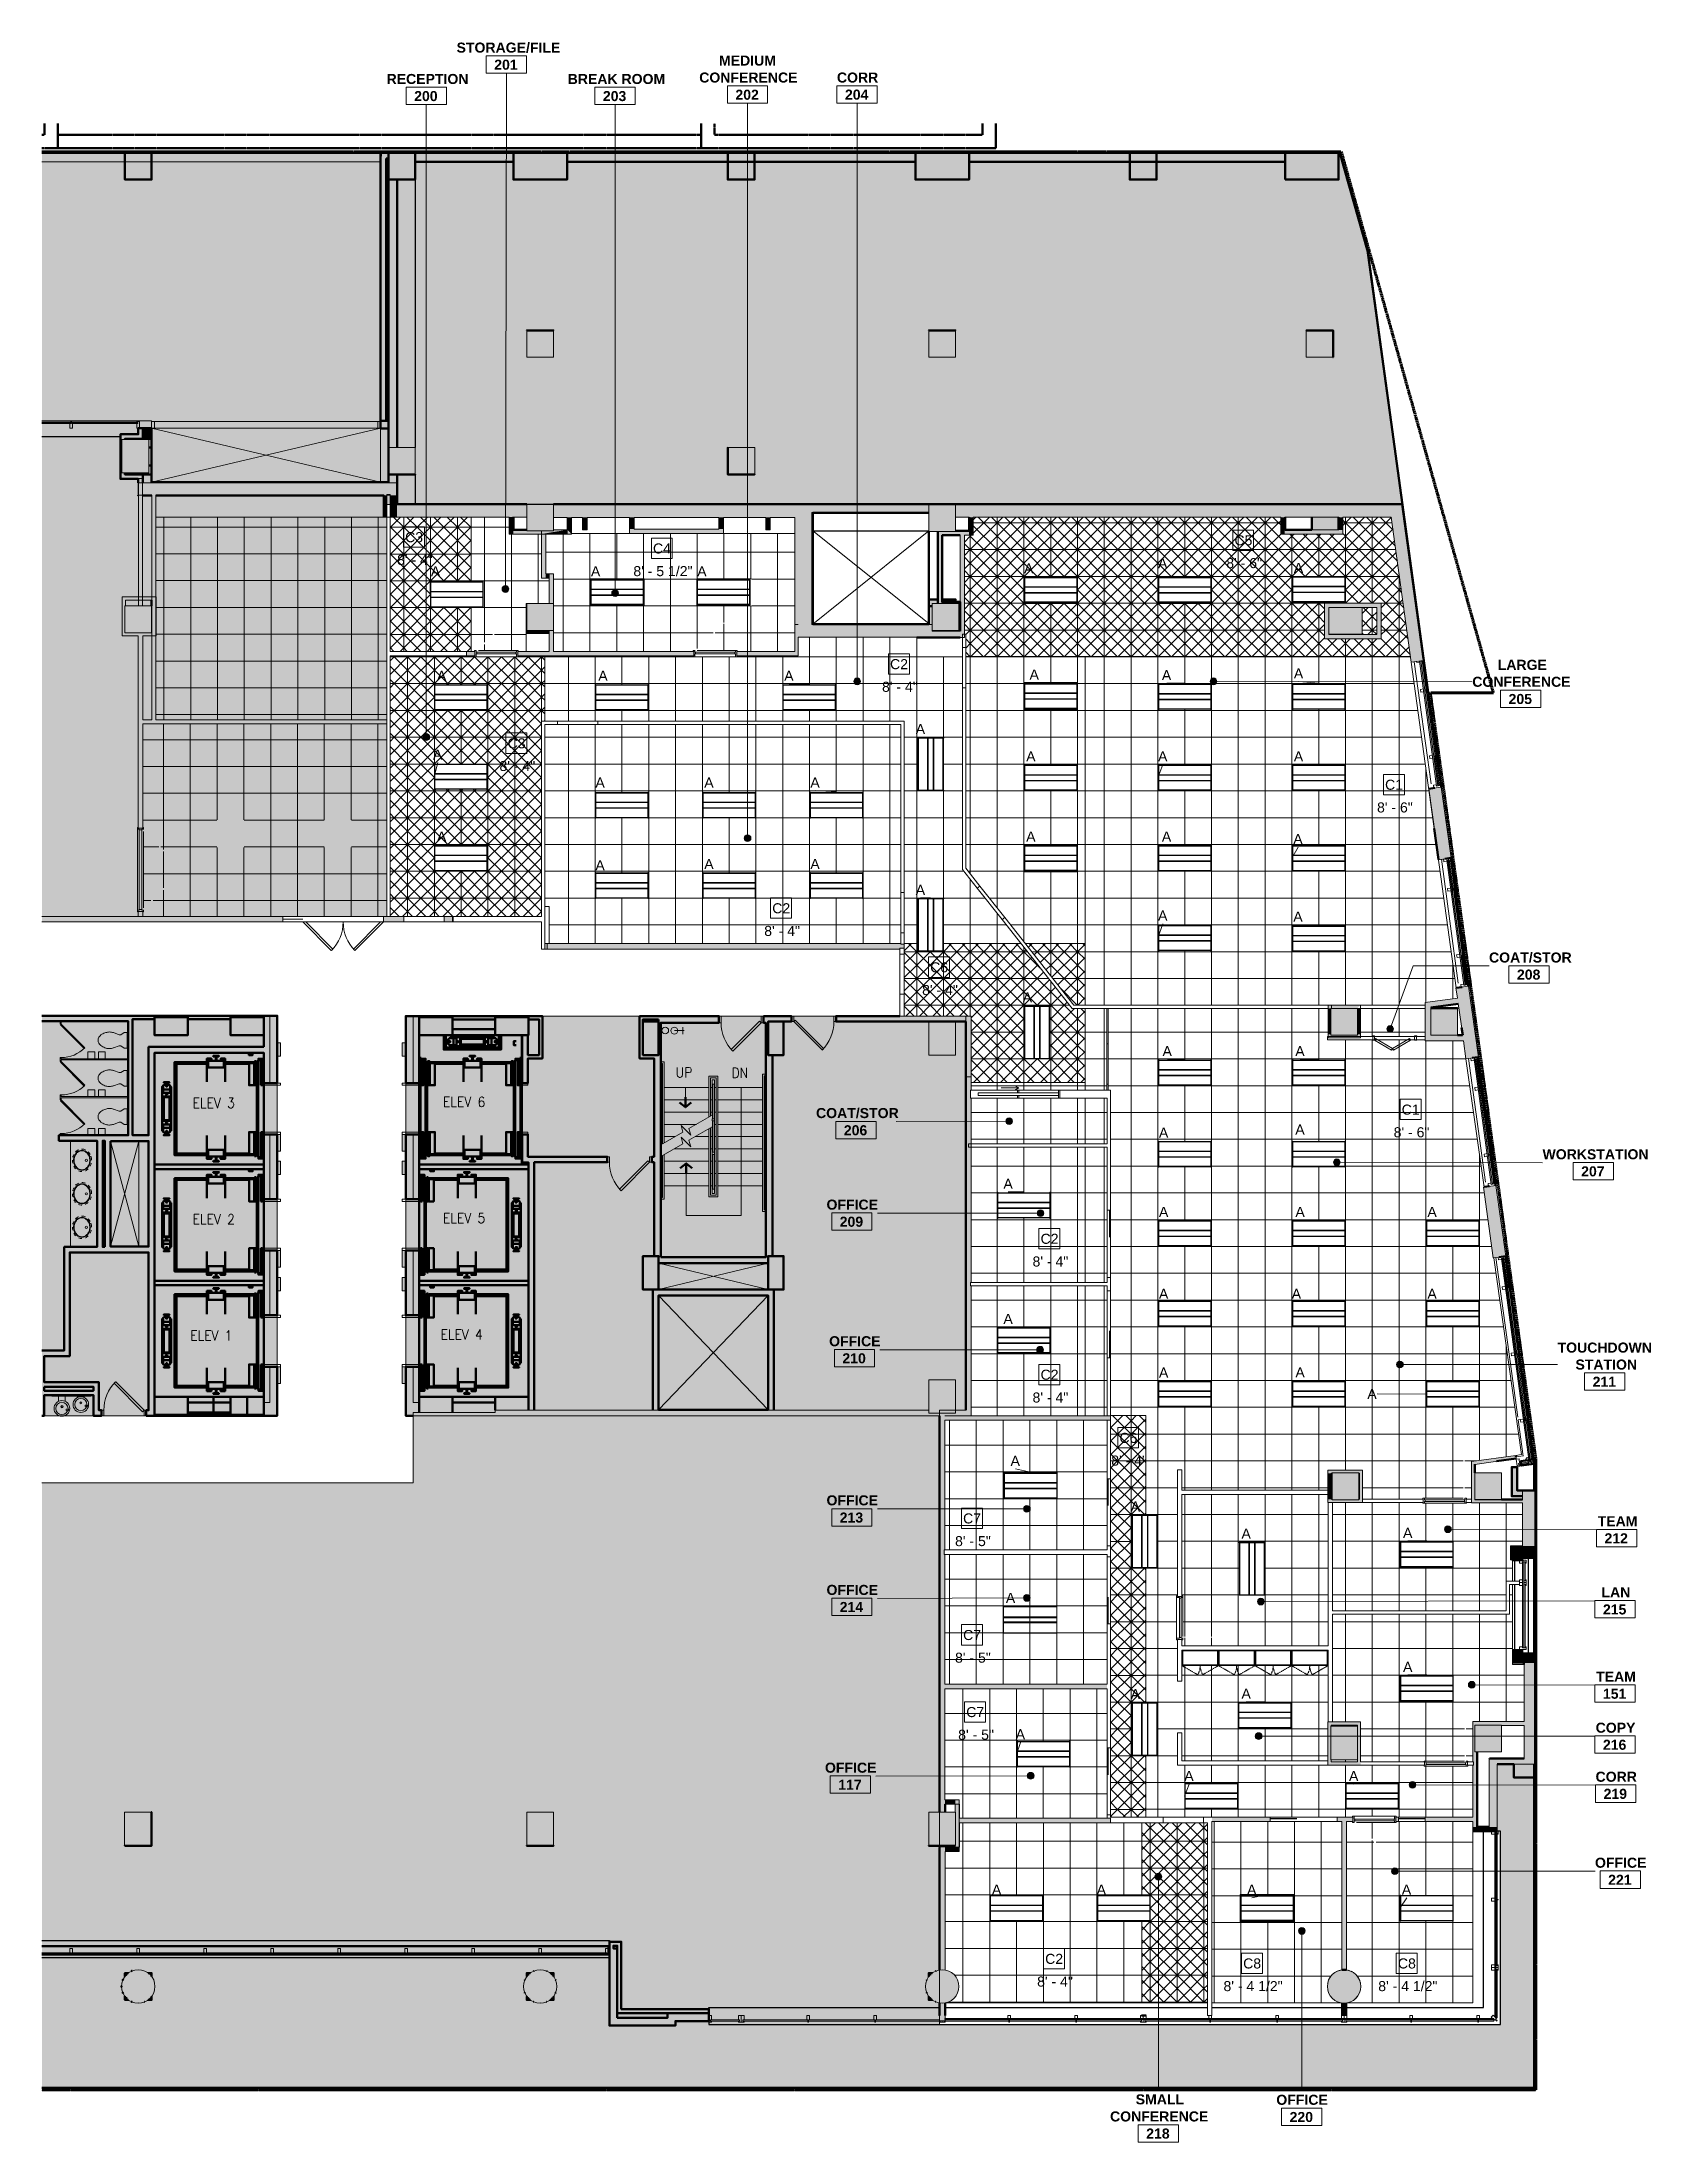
# Model space of a CAD drawing. Header units: inches. Extents: x 842 to 2283, y -56 to 1824.
import ezdxf

# ---------------------------------------------------------------- set-up
doc = ezdxf.new("R2010")
doc.units = ezdxf.units.IN
doc.header["$MEASUREMENT"] = 0
for name, pattern in [('Dash', [0.25, 0.125, -0.125]), ('Hidden', [0.28125, 0.1875, -0.09375]), ('IMPORT-Orbis_BB$0$TI_ARCH-02_E957150$0$HIDDEN2 _2_', [0.070312, 0.046875, -0.023437]), ('IMPORT-Orbis_BB$0$TI_Grid_E957150$0$HIDDEN4 _2_', [0.046875, 0.023437, -0.023437]), ('IMPORT-Orbis_BB$0$TI_Grid_E957150$0$PROPERTY _2_', [1.546875, 1.3125, -0.046875, 0.046875, -0.046875, 0.046875, -0.046875])]:
    doc.linetypes.add(name, pattern=pattern)
for name, color, linetype, lineweight in [('A-AREA-IDEN', 2, 'Continuous', 9), ('A-CLNG', 13, 'Continuous', 13), ('A-CLNG-IDEN', 151, 'Continuous', 9), ('A-CLNG-PATT', 13, 'Continuous', 13), ('A-DETL-GENF', 92, 'Continuous', 9), ('A-DETL-THIN', 151, 'Continuous', 9), ('A-DOOR', 31, 'Continuous', 13), ('A-DOOR-FRAM', 31, 'Continuous', 20), ('A-GLAZ', 151, 'Continuous', 13), ('A-GLAZ-CURT', 52, 'Continuous', 9), ('A-WALL', 113, 'Continuous', 9), ('A-WALL-PATT', 111, 'Continuous', 13), ('E-LITE-EQPM', 33, 'Continuous', 9), ('E-LITE-EQPM-IDEN', 33, 'Continuous', 9), ('I-WALL', 2, 'Continuous', 13), ('Orbis - Background_dwg', 8, 'Continuous', 9), ('Orbis_AR$0$A-Door-Exst', 7, 'Continuous', 9), ('Orbis_AR$0$A-Wall-Exst', 7, 'Continuous', 9), ('Orbis_AR$0$TI_Grid_E957150$0$S-11-COLS-CONC', 50, 'Continuous', 50), ('Orbis_AR$0$TI_Grid_E957150$0$S-P1-COLS-CONC', 50, 'Continuous', 50), ('Orbis_AR$0$TI_Grid_E957150$0$S-P4-COLS-CONC', 50, 'Continuous', 50), ('Orbis_BB$0$A-Door-Exst', 7, 'Continuous', 9), ('Orbis_BB$0$A-Flor-Spcl', 7, 'Continuous', 9), ('Orbis_BB$0$A-Glaz-Assm', 10, 'Continuous', 20), ('Orbis_BB$0$A-Glaz-Assm-Blow', 250, 'Continuous', 13), ('Orbis_BB$0$A-Glaz-Assm-Glaz', 10, 'Continuous', 20), ('Orbis_BB$0$A-Wall-Exst', 7, 'Continuous', 9), ('Orbis_BB$0$TI_ARCH-02_E957150$0$A-Anno-Note', 10, 'Continuous', 20), ('Orbis_BB$0$TI_ARCH-02_E957150$0$A-Anno-Note96', 10, 'Continuous', 20), ('Orbis_BB$0$TI_ARCH-02_E957150$0$A-Anno-Symb', 7, 'Continuous', 9), ('Orbis_BB$0$TI_ARCH-02_E957150$0$A-Door', 250, 'Continuous', 13), ('Orbis_BB$0$TI_ARCH-02_E957150$0$A-Flor-Case', 250, 'Continuous', 13), ('Orbis_BB$0$TI_ARCH-02_E957150$0$A-Flor-Fixt', 250, 'Continuous', 13), ('Orbis_BB$0$TI_ARCH-02_E957150$0$A-Flor-Hral', 250, 'Continuous', 13), ('Orbis_BB$0$TI_ARCH-02_E957150$0$A-Flor-Strs', 250, 'Continuous', 13), ('Orbis_BB$0$TI_ARCH-02_E957150$0$A-Flor-Tptn', 250, 'Continuous', 13), ('Orbis_BB$0$TI_ARCH-02_E957150$0$A-Glaz-Assm', 10, 'Continuous', 20), ('Orbis_BB$0$TI_ARCH-02_E957150$0$A-Glaz-Assm-Blow', 250, 'Continuous', 13), ('Orbis_BB$0$TI_ARCH-02_E957150$0$A-Roof-Fasc', 10, 'Continuous', 20), ('Orbis_BB$0$TI_ARCH-02_E957150$0$A-Sprinkler_Riser', 7, 'Continuous', 9), ('Orbis_BB$0$TI_ARCH-02_E957150$0$A-Wall-Blow', 90, 'Continuous', 30), ('Orbis_BB$0$TI_ARCH-02_E957150$0$A-Wall-Open', 250, 'Continuous', 13), ('Orbis_BB$0$TI_Grid_E957150$0$C-Prop', 130, 'IMPORT-Orbis_BB$0$TI_Grid_E957150$0$PROPERTY _2_', 70), ('Orbis_BB$0$TI_Grid_E957150$0$S-02-COLS-CONC', 50, 'Continuous', 50), ('Orbis_BB$0$TI_Grid_E957150$0$S-02-COLS-CONC-PATT', 10, 'Continuous', 20), ('Orbis_BB$0$TI_Grid_E957150$0$S-03-COLS-CONC-PATT', 10, 'Continuous', 20), ('Orbis_BB$0$TI_Grid_E957150$0$S-04-COLS-CONC', 50, 'Continuous', 50), ('Orbis_BB$0$TI_Grid_E957150$0$S-04-COLS-CONC-PATT', 10, 'Continuous', 20), ('Orbis_BB$0$TI_Grid_E957150$0$S-05-COLS-CONC', 50, 'Continuous', 50), ('Orbis_BB$0$TI_Grid_E957150$0$S-06-COLS-CONC', 50, 'Continuous', 50), ('Orbis_BB$0$TI_Grid_E957150$0$S-07-COLS-CONC', 50, 'Continuous', 50), ('Orbis_BB$0$TI_Grid_E957150$0$S-08-COLS-CONC', 50, 'Continuous', 50), ('Orbis_BB$0$TI_Grid_E957150$0$S-08-COLS-CONC-PATT', 10, 'Continuous', 20), ('Orbis_BB$0$TI_Grid_E957150$0$S-09-COLS-CONC', 50, 'Continuous', 50), ('Orbis_BB$0$TI_Grid_E957150$0$S-11-COLS-CONC', 50, 'Continuous', 50), ('Orbis_BB$0$TI_Grid_E957150$0$S-11-COLS-CONC-PATT', 10, 'Continuous', 20), ('Orbis_BB$0$TI_Grid_E957150$0$S-12-COLS-CONC', 50, 'Continuous', 50), ('Orbis_BB$0$TI_Grid_E957150$0$S-12-COLS-CONC-PATT', 10, 'Continuous', 20), ('Orbis_BB$0$TI_Grid_E957150$0$S-13-COLS-CONC', 50, 'Continuous', 50), ('Orbis_BB$0$TI_Grid_E957150$0$S-13-COLS-CONC-PATT', 10, 'Continuous', 20), ('Orbis_BB$0$TI_Grid_E957150$0$S-14-COLS-CONC', 50, 'Continuous', 50), ('Orbis_BB$0$TI_Grid_E957150$0$S-14-COLS-CONC-PATT', 10, 'Continuous', 20), ('Orbis_BB$0$TI_Grid_E957150$0$S-P1-COLS-CONC', 50, 'Continuous', 50), ('Orbis_BB$0$TI_Grid_E957150$0$S-P1-COLS-CONC-PATT', 10, 'Continuous', 20), ('Orbis_BB$0$TI_Grid_E957150$0$S-P2-WALL-CONC', 50, 'Continuous', 50), ('Orbis_BB$0$TI_Grid_E957150$0$S-P3-COLS-CONC', 50, 'Continuous', 50), ('Orbis_BB$0$TI_Grid_E957150$0$S-P4-COLS-CONC', 50, 'Continuous', 50), ('Orbis_BB$0$TI_Grid_E957150$0$S-P4-COLS-CONC-PATT', 10, 'Continuous', 20), ('Q-CASE', 31, 'Continuous', 9), ('Q-CASE-HDLN', 31, 'Dash', 9), ('S-COLS', 52, 'Continuous', 13)]:
    doc.layers.add(name, color=color, linetype=linetype, lineweight=lineweight)
doc.layers.add('Orbis_BB$0$TI_ARCH-02_E957150$0$A-Door-NPLT', color=250, linetype='Continuous', lineweight=13, plot=False)
doc.styles.add('Arial', font='arial.ttf', dxfattribs={"height": 9})
doc.styles.add('romans', font='romans__.ttf', dxfattribs={"width": 0.9, "height": 9})
doc.styles.add('Swis721 Lt BT', font='swissl.ttf', dxfattribs={"height": 9})
doc.styles.add('Swis721 Lt BT_B', font='', dxfattribs={"height": 9})
doc.styles.get('Swis721 Lt BT_B').set_extended_font_data('Swis721 Lt BT', bold=True)
pattern_1 = [(0, (1697.56, 961.602), (-24, -24), []), (0, (1697.56, 937.602), (-24, -24), []), (270, (1697.56, 961.602), (-24, -1e-15), []), (270, (1721.56, 961.602), (-24, -1e-15), []), (315, (1697.559, 961.602), (-24.0006, 0), [33.941, 0, 0, 0]), (315, (1697.559, 949.602), (-24.0006, 0), [16.971, -16.971]), (315, (1709.559, 961.602), (-24.0006, 0), [16.971, -16.971]), (225, (1709.559, 961.602), (-24.0006, -2e-15), [16.971, -16.971]), (225, (1721.559, 949.602), (-24.0006, -2e-15), [16.971, -16.971]), (225, (1721.559, 961.602), (-24.0006, -2e-15), [33.941, 0, 0, 0])]

msp = doc.modelspace()

# ---------------------------------------------------------------- texts
at = {"layer": 'A-AREA-IDEN', "char_height": 9, "attachment_point": 1, "style": 'Swis721 Lt BT_B'}
for s, insert, width in [('STORAGE/FILE', (1213.5, 1823.7), 107.868), ('201', (1247.2, 1808.4), 25.452), ('MEDIUM', (1448.5, 1812.1), 62.115), ('RECEPTION', (1150.8, 1795.6), 86.052), ('BREAK ROOM', (1313, 1795.6), 102.414), ('CONFERENCE', (1430.8, 1796.9), 104.838), ('CORR', (1554.1, 1796.9), 43.632), ('200', (1175.5, 1780.3), 25.452), ('203', (1344.5, 1780.3), 25.452), ('202', (1463.2, 1781.5), 25.452), ('204', (1561.3, 1781.6), 25.452), ('LARGE', (2145.9, 1271), 49.995), ('CONFERENCE', (2123.1, 1255.8), 104.838), ('205', (2155.6, 1240.4), 25.452), ('COAT/STOR', (2138.1, 1008.9), 86.658), ('208', (2163.1, 993.6), 25.452), ('COAT/STOR', (1535.4, 869.6), 86.658), ('206', (1560.3, 854.2), 25.452), ('WORKSTATION', (2186, 832.7), 109.989), ('207', (2220.6, 817.4), 25.452), ('OFFICE', (1544.8, 787.6), 54.843), ('209', (1556.6, 772.3), 25.452), ('OFFICE', (1547.1, 665.3), 54.843), ('TOUCHDOWN', (2199.5, 659.6), 102.111), ('210', (1559, 650), 25.452), ('STATION', (2215.5, 644.4), 63.63), ('211', (2230.9, 629), 25.452), ('OFFICE', (1544.8, 522.8), 54.843), ('213', (1556.6, 507.4), 25.452), ('TEAM', (2235.4, 504.1), 40.905), ('212', (2241.5, 488.8), 25.452), ('OFFICE', (1544.8, 442.6), 54.843), ('LAN', (2238.8, 440.5), 29.391), ('214', (1556.6, 427.3), 25.452), ('215', (2240.1, 425.1), 25.452), ('TEAM', (2234, 364.9), 40.905), ('151', (2240.1, 349.6), 25.452), ('COPY', (2233.6, 319.2), 41.814), ('216', (2240.1, 303.9), 25.452), ('OFFICE', (1543.4, 283.4), 54.843), ('117', (1555.3, 268.1), 25.452), ('CORR', (2233.5, 275.3), 43.632), ('219', (2240.7, 260), 25.452), ('OFFICE', (2233, 198.3), 54.843), ('221', (2244.8, 183), 25.452), ('SMALL', (1821.7, -13.6), 49.389), ('OFFICE', (1947.6, -14), 54.843), ('CONFERENCE', (1798.7, -28.9), 104.838), ('220', (1959.5, -29.4), 25.452), ('218', (1831.1, -44.2), 25.452)]:
    msp.add_mtext(s, dxfattribs=dict(at, insert=insert, width=width))
at = {"layer": 'A-CLNG-IDEN', "char_height": 9, "attachment_point": 1, "style": 'Swis721 Lt BT'}
for s, insert, width in [('C3', (1167.4, 1385.3), 18.786), ('C4', (1389.4, 1375.2), 18.786), ('C5', (1910.1, 1382.5), 18.786), ('8\' - 4"', (1160.2, 1365), 36.36), ('8\' - 5 1/2"', (1371.8, 1354.9), 61.509), ('8\' - 6"', (1902.8, 1362.1), 36.36), ('C2', (1601.7, 1271.6), 18.786), ('8\' - 4"', (1594.5, 1251.3), 36.36), ('C3', (1259.2, 1200.7), 18.786), ('8\' - 4"', (1251.9, 1180.4), 36.36), ('C1', (2045, 1163.6), 18.786), ('8\' - 6"', (2037.8, 1143.3), 36.36), ('C2', (1496.2, 1053), 18.786), ('8\' - 4"', (1489, 1032.7), 36.36), ('C6', (1637.6, 1000.1), 18.786), ('8\' - 4"', (1630.4, 979.8), 36.36), ('C1', (2059.9, 872.7), 18.786), ('8\' - 6"', (2052.7, 852.4), 36.36), ('C2', (1736.5, 757), 18.786), ('8\' - 4"', (1729.3, 736.7), 36.36), ('C2', (1736.5, 635.3), 18.786), ('8\' - 4"', (1729.3, 614.9), 36.36), ('C6', (1807.1, 578.7), 18.786), ('8\' - 4"', (1799.8, 558.4), 36.36), ('C7', (1667.1, 506.6), 18.786), ('8\' - 5"', (1659.9, 486.3), 36.36), ('C7', (1667.1, 402.2), 18.786), ('8\' - 5"', (1659.9, 381.9), 36.36), ('C7', (1669.9, 333.2), 18.786), ('8\' - 5"', (1662.7, 312.9), 36.36), ('C2', (1740.6, 112.2), 18.786), ('C8', (1917.9, 108.1), 18.786), ('C8', (2056.5, 108.1), 18.786), ('8\' - 4"', (1733.4, 91.9), 36.36), ('8\' - 4 1/2"', (1900.3, 87.8), 61.509), ('8\' - 4 1/2"', (2038.9, 87.8), 61.509)]:
    msp.add_mtext(s, dxfattribs=dict(at, insert=insert, width=width))
at = {"layer": 'E-LITE-EQPM-IDEN', "char_height": 9, "width": 10.302, "attachment_point": 1, "style": 'Arial'}
for insert in [(1190.4, 1354.7), (1333.8, 1354.7), (1429, 1354.7), (1721.7, 1357.3), (1841.6, 1361.9), (1963.3, 1357.8), (1195.9, 1261.2), (1340.4, 1261.2), (1506.9, 1261.2), (1726.6, 1262.3), (1845.1, 1261.8), (1963.3, 1263.3), (1624.7, 1213.5), (1192.3, 1190.6), (1723.6, 1189), (1841.7, 1189), (1963.3, 1189), (1337.8, 1165.6), (1435.3, 1165.6), (1530.3, 1165.6), (1195.9, 1117.2), (1723.6, 1117.2), (1845.1, 1117.2), (1962.8, 1115), (1337.8, 1091.5), (1435.3, 1092.6), (1530.3, 1092.6), (1624.7, 1069.5), (1841.7, 1046.5), (1962.8, 1045.5), (1720.5, 973.2), (1845.7, 925.1), (1964.6, 925.1), (1842.5, 852.1), (1964.6, 854.9), (1703.2, 806.3), (1842.5, 781.1), (1964.7, 781.1), (2082.9, 781.1), (1842.5, 707.8), (1961.4, 707.8), (2082.9, 707.8), (1703.2, 685.3), (1842.5, 637.3), (1964.7, 637.4), (2029.1, 618.1), (1709.6, 558.2), (1817.2, 517.3), (1916.4, 493), (2061.1, 493.7), (1705.4, 435.4), (2061.1, 373.7), (1817.2, 349.3), (1916.4, 349.7), (1714.2, 313.4), (1865.2, 276), (2012.7, 276), (1692.9, 174.2), (1786.7, 174.2), (1921.4, 174.2), (2060, 174.2)]:
    msp.add_mtext('A', dxfattribs=dict(at, insert=insert))

# ---------------------------------------------------------------- blocks, each defined once
blk = doc.blocks.new('Concrete-Rectangular-Column - 24 x 30-6914152-Level XX  RCP')
at = {"layer": 'S-COLS', "lineweight": 9}
blk.add_hatch(color=7, dxfattribs=at).paths.add_polyline_path([(12, -15), (12, 15), (-12, 15), (-12, -15)], flags=0)
at = {"layer": 'S-COLS', "color": 8, "lineweight": 20}
for p, q in [((-12, 15), (12, 15)), ((-12, -15), (-12, 15)), ((12, 15), (12, -15)), ((12, -15), (-12, -15))]:
    blk.add_line(p, q, dxfattribs=at)
blk = doc.blocks.new('Concrete-Rectangular-Column - 24 x 24-6914337-Level XX  RCP')
at = {"layer": 'S-COLS', "lineweight": 9}
blk.add_hatch(color=7, dxfattribs=at).paths.add_polyline_path([(-12, -7.2), (-12, -12), (12, -12), (12, 12), (-12, 12)], flags=0)
at = {"layer": 'S-COLS', "color": 8, "lineweight": 20}
for p, q in [((-12, 12), (12, 12)), ((-12, -12), (-12, 12)), ((12, 12), (12, -12)), ((12, -12), (-12, -12))]:
    blk.add_line(p, q, dxfattribs=at)
blk = doc.blocks.new('Concrete-Round-Column - 30_-6914671-Level XX  RCP')
at = {"layer": 'S-COLS', "lineweight": 9}
blk.add_hatch(color=7, dxfattribs=at).paths.add_polyline_path([(0, -15), (2.7, -14.8), (5.2, -14.1), (7.6, -13), (9.7, -11.5), (11.5, -9.6), (13, -7.5), (14.1, -5.1), (14.8, -2.6), (15, 0.1), (14.8, 2.6), (14.1, 5.2), (12.9, 7.6), (11.3, 9.8), (9.5, 11.6), (7.3, 13.1), (4.9, 14.2), (2.6, 14.8), (0, 15), (-2.6, 14.8), (-5.1, 14.1), (-7.5, 13), (-9.6, 11.5), (-11.5, 9.6), (-13, 7.5), (-14.1, 5.1), (-14.8, 2.6), (-15, 0), (-14.8, -2.7), (-14.1, -5.1), (-13, -7.5), (-11.5, -9.6), (-9.6, -11.5), (-7.5, -13), (-5.1, -14.1), (-2.6, -14.8)], flags=0)
at = {"layer": 'S-COLS', "color": 8, "lineweight": 20}
for start, end in [(0, 180), (180, 0)]:
    blk.add_arc((0, 0), 15, start, end, dxfattribs=at)
blk = doc.blocks.new('Door - Single - Solid Door-7323219-Level XX  RCP')
at = {"layer": 'A-DOOR'}
h = blk.add_hatch(color=250, dxfattribs=at)
h.paths.add_polyline_path([(23.2, -2.7), (23.6, -2.7), (23.6, -1.9), (23.2, -1.9), (23.2, 2.1), (23.6, 2.1), (23.6, 2.8), (22.1, 2.8), (22.1, 1.3), (21.6, 1.3), (21.6, -0.2), (22.1, -0.2), (22.1, -2.7)], flags=0)
h.paths.add_polyline_path([(-14.1, -2.7), (-14.1, -0.2), (-13.6, -0.2), (-13.6, 1.3), (-14.1, 1.3), (-14.1, 2.8), (-15.6, 2.8), (-15.6, 2.1), (-15.3, 2.1), (-15.3, -1.9), (-15.6, -1.9), (-15.6, -2.7), (-15.3, -2.7)], flags=0)
at = {"layer": 'A-DOOR', "color": 8, "lineweight": 20}
for p, q in [((-15.6, 2.1), (-15.6, 2.8)), ((-15.6, 2.8), (-14.1, 2.8)), ((-14.1, 2.8), (-14.1, 1.3)), ((-14.1, 1.3), (-13.6, 1.3)), ((-13.6, 1.3), (-13.6, -0.2)), ((21.6, -0.2), (21.6, 1.3)), ((21.6, 1.3), (22.1, 1.3)), ((22.1, 1.3), (22.1, 2.8)), ((22.1, 2.8), (23.6, 2.8)), ((23.6, 2.8), (23.6, 2.1)), ((-15.6, -2.7), (-15.6, -1.9)), ((-14.1, -2.7), (-15.6, -2.7)), ((-13.6, -0.2), (-14.1, -0.2)), ((-14.1, -0.2), (-14.1, -2.7)), ((22.1, -0.2), (21.6, -0.2)), ((22.1, -2.7), (22.1, -0.2)), ((23.6, -2.7), (22.1, -2.7)), ((23.6, -1.9), (23.6, -2.7))]:
    blk.add_line(p, q, dxfattribs=at)
at = {"layer": 'A-DOOR', "lineweight": 9}
for p, q in [((-14.1, 2.8), (-14, 2.8)), ((-13.6, 1.3), (21.6, 1.3)), ((-12.1, 2.8), (22.1, 2.8)), ((-14.1, -2.7), (22.1, -2.7)), ((-13.6, -0.2), (21.6, -0.2))]:
    blk.add_line(p, q, dxfattribs=at)
blk = doc.blocks.new('Door - Single - Solid Door-7323271-Level XX  RCP')
at = {"layer": 'A-DOOR'}
h = blk.add_hatch(color=250, dxfattribs=at)
h.paths.add_polyline_path([(23.2, -2.7), (23.6, -2.7), (23.6, -1.9), (23.2, -1.9), (23.2, 2.1), (23.6, 2.1), (23.6, 2.8), (22.1, 2.8), (22.1, 1.3), (21.6, 1.3), (21.6, -0.2), (22.1, -0.2), (22.1, -2.7)], flags=0)
h.paths.add_polyline_path([(-14.1, -2.7), (-14.1, -0.2), (-13.6, -0.2), (-13.6, 1.3), (-14.1, 1.3), (-14.1, 2.8), (-15.6, 2.8), (-15.6, 2.1), (-15.3, 2.1), (-15.3, -1.9), (-15.6, -1.9), (-15.6, -2.7), (-15.3, -2.7)], flags=0)
at = {"layer": 'A-DOOR', "color": 8, "lineweight": 20}
for p, q in [((-15.6, 2.1), (-15.6, 2.8)), ((-15.6, 2.8), (-14.1, 2.8)), ((-14.1, 2.8), (-14.1, 1.3)), ((-14.1, 1.3), (-13.6, 1.3)), ((-13.6, 1.3), (-13.6, -0.2)), ((21.6, -0.2), (21.6, 1.3)), ((21.6, 1.3), (22.1, 1.3)), ((22.1, 1.3), (22.1, 2.8)), ((22.1, 2.8), (23.6, 2.8)), ((23.6, 2.8), (23.6, 2.1)), ((-15.6, -2.7), (-15.6, -1.9)), ((-14.1, -2.7), (-15.6, -2.7)), ((-13.6, -0.2), (-14.1, -0.2)), ((-14.1, -0.2), (-14.1, -2.7)), ((22.1, -0.2), (21.6, -0.2)), ((22.1, -2.7), (22.1, -0.2)), ((23.6, -2.7), (22.1, -2.7)), ((23.6, -1.9), (23.6, -2.7))]:
    blk.add_line(p, q, dxfattribs=at)
at = {"layer": 'A-DOOR', "lineweight": 9}
for p, q in [((-14.1, 2.8), (-14, 2.8)), ((-13.6, 1.3), (21.6, 1.3)), ((-12.1, 2.8), (22.1, 2.8)), ((-14.1, -2.7), (22.1, -2.7)), ((-13.6, -0.2), (21.6, -0.2))]:
    blk.add_line(p, q, dxfattribs=at)
blk = doc.blocks.new('Door - Single - Solid Door-7325350-Level XX  RCP')
at = {"layer": 'A-DOOR'}
h = blk.add_hatch(color=250, dxfattribs=at)
h.paths.add_polyline_path([(-14.1, -2.8), (-14.1, -1.3), (-13.6, -1.3), (-13.6, 0.2), (-14.1, 0.2), (-14.1, 2.7), (-15.6, 2.7), (-15.6, 1.9), (-15.3, 1.9), (-15.3, -2.1), (-15.6, -2.1), (-15.6, -2.8), (-15.3, -2.8)], flags=0)
h.paths.add_polyline_path([(22.1, -2.8), (23.6, -2.8), (23.6, -2.1), (23.2, -2.1), (23.2, 1.9), (23.6, 1.9), (23.6, 2.7), (22.1, 2.7), (22.1, 0.2), (21.6, 0.2), (21.6, -1.3), (22.1, -1.3), (22.1, -2.1)], flags=0)
at = {"layer": 'A-DOOR', "color": 8, "lineweight": 20}
for p, q in [((-14.1, 2.7), (-15.6, 2.7)), ((-15.6, 2.7), (-15.6, 1.9)), ((-14.1, 0.2), (-14.1, 2.7)), ((-13.6, 0.2), (-14.1, 0.2)), ((-13.6, -1.3), (-13.6, 0.2)), ((21.6, 0.2), (21.6, -1.3)), ((22.1, 0.2), (21.6, 0.2)), ((22.1, 2.7), (22.1, 0.2)), ((23.6, 2.7), (22.1, 2.7)), ((23.6, 1.9), (23.6, 2.7)), ((-15.6, -2.1), (-15.6, -2.8)), ((-15.6, -2.8), (-14.1, -2.8)), ((-14.1, -1.3), (-13.6, -1.3)), ((-14.1, -2.8), (-14.1, -1.3)), ((21.6, -1.3), (22.1, -1.3)), ((22.1, -1.3), (22.1, -2.8)), ((22.1, -2.8), (23.6, -2.8)), ((23.6, -2.8), (23.6, -2.1))]:
    blk.add_line(p, q, dxfattribs=at)
at = {"layer": 'A-DOOR', "lineweight": 9}
for p, q in [((-14.1, 2.7), (22.1, 2.7)), ((-13.6, 0.2), (21.6, 0.2)), ((-14.1, -2.8), (-14, -2.8)), ((-13.6, -1.3), (21.6, -1.3)), ((-12.1, -2.8), (22.1, -2.8))]:
    blk.add_line(p, q, dxfattribs=at)
blk = doc.blocks.new('Door - Pocket Single - Solid-7364832-Level XX  RCP')
at = {"layer": 'A-DOOR', "lineweight": 9}
for p, q in [((-14.9, 3.4), (-13.8, 3.4)), ((21.8, 3.4), (-13.8, 3.4)), ((-13.8, 3.4), (-13.8, -3.6)), ((-13.8, 1), (21.8, 1)), ((21.8, 1), (21.8, 3.4)), ((21.8, 3.4), (22.9, 3.4)), ((22.9, 1), (21.8, 1)), ((-13.8, -3.6), (-14.9, -3.6)), ((21.8, -1.2), (-13.8, -1.2)), ((-13.8, -3.6), (21.8, -3.6)), ((21.8, -3.6), (21.8, -1.2)), ((21.8, -1.2), (22.9, -1.2)), ((22.9, -3.6), (21.8, -3.6)), ((21.8, -5.7), (25.2, -3.7)), ((21.8, -5.7), (25.2, -7.7)), ((21.8, -5.7), (37.6, -5.7))]:
    blk.add_line(p, q, dxfattribs=at)
blk = doc.blocks.new('Frameless opening with glazing - 24_ x 84_-7275717-Level XX  RCP')
at = {"layer": 'A-GLAZ', "lineweight": 30}
blk.add_line((-13.5, -0.875), (10.5, -0.875), dxfattribs=at)
blk = doc.blocks.new('Frameless opening with glazing - 24_ x 84_-7276195-Level XX  RCP')
at = {"layer": 'A-GLAZ', "lineweight": 30}
blk.add_line((-13.5, -0.375), (10.5, -0.375), dxfattribs=at)
blk = doc.blocks.new('Door - Single - Solid Door-7305035-Level XX  RCP')
at = {"layer": 'A-DOOR', "lineweight": 9}
for p, q in [((-14.1, 2.7), (-15.6, 2.7)), ((-15.6, 2.7), (-15.6, 1.9)), ((-14.1, 2.7), (22.1, 2.7)), ((-14.1, 0.2), (-14.1, 2.7)), ((-13.6, 0.2), (-14.1, 0.2)), ((-13.6, 0.2), (21.6, 0.2)), ((-13.6, -1.3), (-13.6, 0.2)), ((21.6, 0.2), (21.6, -1.3)), ((22.1, 0.2), (21.6, 0.2)), ((22.1, 2.7), (22.1, 0.2)), ((23.6, 2.7), (22.1, 2.7)), ((23.6, 1.9), (23.6, 2.7)), ((-15.6, -2.1), (-15.6, -2.8)), ((-15.6, -2.8), (-14.1, -2.8)), ((-14.1, -1.3), (-13.6, -1.3)), ((-14.1, -2.8), (-14.1, -1.3)), ((-14.1, -2.8), (-14, -2.8)), ((-13.6, -1.3), (21.6, -1.3)), ((-12.6, -2.8), (22.1, -2.8)), ((21.6, -1.3), (22.1, -1.3)), ((22.1, -1.3), (22.1, -2.8)), ((22.1, -2.8), (23.6, -2.8)), ((23.6, -2.8), (23.6, -2.1))]:
    blk.add_line(p, q, dxfattribs=at)
blk = doc.blocks.new('Bifold_2 panel w Frame - Int-PB-F-WDMF-36_ x 84_-6990620-Level XX  RCP')
at = {"layer": 'A-DOOR'}
for p, q in [((-14.3, 2), (1, 10.8)), ((-14.3, 2), (-13.4, 0.5)), ((-13.4, 0.5), (1.9, 9.3)), ((1.9, 9.3), (1, 10.8)), ((1.9, 9.3), (2.7, 10.8)), ((17.1, 0.5), (1.9, 9.3)), ((18, 2), (2.7, 10.8)), ((18, 2), (17.1, 0.5))]:
    blk.add_line(p, q, dxfattribs=at)
at = {"layer": 'A-DOOR-FRAM'}
for p, q in [((-20, 2), (-18, 2)), ((-20, 2), (-20, 1.5)), ((-20, 1.5), (-19.5, 1.5)), ((-19.5, -1.5), (-19.5, 1.5)), ((-18, -2), (-18, 2)), ((18, -2), (18, 2)), ((18, 2), (20, 2)), ((19.5, 1.5), (20, 1.5)), ((19.5, -1.5), (19.5, 1.5)), ((20, 2), (20, 1.5)), ((-20, -1.5), (-19.5, -1.5)), ((-20, -2), (-20, -1.5)), ((-20, -2), (-18, -2)), ((18, -2), (20, -2)), ((19.5, -1.5), (20, -1.5)), ((20, -2), (20, -1.5))]:
    blk.add_line(p, q, dxfattribs=at)
blk = doc.blocks.new('Door - Single - Solid Door-6976162-Level XX  RCP')
at = {"layer": 'A-DOOR', "lineweight": 9}
for p, q in [((-14.1, 2.2), (-15.6, 2.2)), ((-15.6, 2.2), (-15.6, 1.4)), ((-14.1, 2.2), (22.1, 2.2)), ((-14.1, 0.7), (-14.1, 2.2)), ((-13.6, 0.7), (-14.1, 0.7)), ((-13.6, 0.7), (21.6, 0.7)), ((-13.6, -0.8), (-13.6, 0.7)), ((21.6, 0.7), (21.6, -0.8)), ((22.1, 0.7), (21.6, 0.7)), ((22.1, 2.2), (22.1, 0.7)), ((23.6, 2.2), (22.1, 2.2)), ((23.6, 1.4), (23.6, 2.2)), ((-15.6, -1.6), (-15.6, -2.3)), ((-15.6, -2.3), (-14.1, -2.3)), ((-14.1, -0.8), (-13.6, -0.8)), ((-14.1, -2.3), (-14.1, -0.8)), ((-14.1, -2.3), (-14, -2.3)), ((-13.6, -0.8), (21.6, -0.8)), ((-12.6, -2.3), (22.1, -2.3)), ((21.6, -0.8), (22.1, -0.8)), ((22.1, -0.8), (22.1, -2.3)), ((22.1, -2.3), (23.6, -2.3)), ((23.6, -2.3), (23.6, -1.6))]:
    blk.add_line(p, q, dxfattribs=at)
blk = doc.blocks.new('System Panel - Glazed-7314832-Level XX  RCP')
at = {"layer": 'A-GLAZ-CURT', "lineweight": 13}
for p, q in [((-36.6, 0.7), (-36.6, 1.7)), ((-36.6, 1.7), (-31.1, 1.7)), ((-31.1, 0.7), (-36.6, 0.7)), ((-31.1, 1.7), (-31.1, 0.7)), ((4.9, 0.7), (4.9, 1.7)), ((4.9, 1.7), (36.6, 1.7)), ((36.6, 0.7), (4.9, 0.7)), ((36.6, 1.7), (36.6, 0.7))]:
    blk.add_line(p, q, dxfattribs=at)
at = {"layer": 'A-GLAZ-CURT'}
for p, q in [((4.9, 1.7), (-31.1, 1.7)), ((-31.1, 0.7), (4.9, 0.7))]:
    blk.add_line(p, q, dxfattribs=at)
blk = doc.blocks.new('Door - Double - Solid-7323304-Level XX  RCP')
at = {"layer": 'A-DOOR'}
h = blk.add_hatch(color=250, dxfattribs=at)
h.paths.add_polyline_path([(35.7, -2.7), (35.7, -1.9), (35.3, -1.9), (35.3, 2.1), (35.7, 2.1), (35.7, 2.8), (34.2, 2.8), (34.2, 1.3), (33.7, 1.3), (33.7, -1.2), (34.2, -1.2), (34.2, -2.7), (35.6, -2.7)], flags=0)
h.paths.add_polyline_path([(-37.7, 1.3), (-38.2, 1.3), (-38.2, 2.8), (-39.7, 2.8), (-39.7, 2.1), (-39.3, 2.1), (-39.3, -1.9), (-39.7, -1.9), (-39.7, -2.7), (-38.2, -2.7), (-38.2, -1.2), (-37.7, -1.2), (-37.7, -0.8)], flags=0)
at = {"layer": 'A-DOOR', "color": 8, "lineweight": 20}
for p, q in [((-39.7, 2.1), (-39.7, 2.8)), ((-39.7, 2.8), (-38.2, 2.8)), ((-38.2, 2.8), (-38.2, 1.3)), ((-38.2, 1.3), (-37.7, 1.3)), ((-37.7, 1.3), (-37.7, -1.2)), ((33.7, -1.2), (33.7, 1.3)), ((33.7, 1.3), (34.2, 1.3)), ((34.2, 1.3), (34.2, 2.8)), ((34.2, 2.8), (35.7, 2.8)), ((35.7, 2.8), (35.7, 2.1)), ((-39.7, -2.7), (-39.7, -1.9)), ((-38.2, -2.7), (-39.7, -2.7)), ((-37.7, -1.2), (-38.2, -1.2)), ((-38.2, -1.2), (-38.2, -2.7)), ((34.2, -1.2), (33.7, -1.2)), ((34.2, -2.7), (34.2, -1.2)), ((35.7, -2.7), (34.2, -2.7)), ((35.7, -1.9), (35.7, -2.7))]:
    blk.add_line(p, q, dxfattribs=at)
at = {"layer": 'A-DOOR', "lineweight": 9}
for p, q in [((-38.2, 2.8), (-38.1, 2.8)), ((-37.7, 1.3), (33.7, 1.3)), ((-36.1, 2.8), (32.1, 2.8)), ((34.1, 2.8), (34.2, 2.8)), ((-38.2, -2.7), (34.2, -2.7)), ((-37.7, -1.2), (33.7, -1.2))]:
    blk.add_line(p, q, dxfattribs=at)
blk = doc.blocks.new('Frameless opening with glazing - 18_ x 96_-6922985-Level XX  RCP')
at = {"layer": 'A-GLAZ', "color": 8, "lineweight": 20}
blk.add_line((-10.5, 0.125), (7.5, 0.125), dxfattribs=at)
blk = doc.blocks.new('System Panel - Glazed-7329272-Level XX  RCP')
at = {"layer": 'A-GLAZ-CURT'}
blk.add_hatch(color=7, dxfattribs=at).paths.add_polyline_path([(84.25, -0.75), (-84.25, -0.75), (-84.25, -1.75), (84.25, -1.75)], flags=0)
at = {"layer": 'A-GLAZ-CURT', "color": 8, "lineweight": 20}
for p, q in [((-84.25, -1.75), (-84.25, -0.75)), ((-84.25, -0.75), (84.25, -0.75)), ((84.25, -1.75), (-84.25, -1.75)), ((84.25, -0.75), (84.25, -1.75))]:
    blk.add_line(p, q, dxfattribs=at)
blk = doc.blocks.new('System Panel - Glazed-7329273-Level XX  RCP')
at = {"layer": 'A-GLAZ-CURT'}
blk.add_hatch(color=7, dxfattribs=at).paths.add_polyline_path([(56.5, -1.8), (56.5, -0.7), (-56.5, -0.7), (-56.5, -1.8), (-18.9, -1.8)], flags=0)
at = {"layer": 'A-GLAZ-CURT', "color": 8, "lineweight": 20}
for p, q in [((-56.5, -1.8), (-56.5, -0.7)), ((-56.5, -0.7), (56.5, -0.7)), ((56.5, -1.8), (-56.5, -1.8)), ((56.5, -0.7), (56.5, -1.8))]:
    blk.add_line(p, q, dxfattribs=at)
blk = doc.blocks.new('System Panel - Glazed-7329274-Level XX  RCP')
at = {"layer": 'A-GLAZ-CURT'}
blk.add_hatch(color=7, dxfattribs=at).paths.add_polyline_path([(90.8, -1.7), (90.8, -0.8), (-90.8, -0.8), (-90.8, -1.7), (57.1, -1.7)], flags=0)
at = {"layer": 'A-GLAZ-CURT', "color": 8, "lineweight": 20}
for p, q in [((-90.8, -1.7), (-90.8, -0.8)), ((-90.8, -0.8), (90.8, -0.8)), ((90.8, -1.7), (-90.8, -1.7)), ((90.8, -0.8), (90.8, -1.7))]:
    blk.add_line(p, q, dxfattribs=at)
blk = doc.blocks.new('System Panel - Glazed-7329275-Level XX  RCP')
at = {"layer": 'A-GLAZ-CURT'}
blk.add_hatch(color=7, dxfattribs=at).paths.add_polyline_path([(38.5, -1.375), (38.5, -0.75), (-38.5, -0.75), (-38.5, -1.75), (38.5, -1.75)], flags=0)
at = {"layer": 'A-GLAZ-CURT', "color": 8, "lineweight": 20}
for p, q in [((-38.5, -1.75), (-38.5, -0.75)), ((-38.5, -0.75), (38.5, -0.75)), ((38.5, -1.75), (-38.5, -1.75)), ((38.5, -0.75), (38.5, -1.75))]:
    blk.add_line(p, q, dxfattribs=at)
blk = doc.blocks.new('System Panel - Glazed-7329276-Level XX  RCP')
at = {"layer": 'A-GLAZ-CURT'}
blk.add_hatch(color=7, dxfattribs=at).paths.add_polyline_path([(245.8, -0.8), (-245.8, -0.8), (-245.8, -1.8), (245.8, -1.8)], flags=0)
at = {"layer": 'A-GLAZ-CURT', "color": 8, "lineweight": 20}
for p, q in [((-245.8, -1.8), (-245.8, -0.8)), ((-245.8, -0.8), (245.8, -0.8)), ((245.8, -1.8), (-245.8, -1.8)), ((245.8, -0.8), (245.8, -1.8))]:
    blk.add_line(p, q, dxfattribs=at)
blk = doc.blocks.new('L-Recessed-Axis-Day-Acrylic - 2 x 4-4558114-Level XX  RCP')
at = {"layer": 'E-LITE-EQPM'}
for p, q in [((-23.3, 11.7), (-23.7, 11.7)), ((-23.7, 11.6), (-23.7, 11.7)), ((-23.7, 11.7), (-23.7, 11.6)), ((-23.7, -11.6), (-23.7, 11.6)), ((-23.3, 11.6), (-23.3, 11.7)), ((-23.3, 11.7), (-23.3, 11.6)), ((-23.3, 11.6), (-23.3, -11.6)), ((23.3, 11.3), (-23.3, 11.3)), ((-23.3, 11), (-23.3, 11.2)), ((-23.3, 11.2), (-23.3, 11.2)), ((-23.3, 11), (-23.3, 11)), ((-23.3, 10.7), (23.3, 10.7)), ((-23.3, 2.8), (23.3, 2.8)), ((-23.3, 2.5), (23.3, 2.5)), ((23.3, 2.4), (-23.3, 2.4)), ((23.7, 11.7), (23.3, 11.7)), ((23.3, 11.6), (23.3, 11.7)), ((23.3, 11.7), (23.3, 11.6)), ((23.3, -11.6), (23.3, 11.6)), ((23.3, 11.2), (23.3, 11.2)), ((23.3, 11.2), (23.3, 11)), ((23.3, 11), (23.3, 11)), ((23.7, 11.6), (23.7, 11.7)), ((23.7, 11.7), (23.7, 11.6)), ((23.7, 11.6), (23.7, -11.6)), ((-23.7, -11.6), (-23.7, -11.7)), ((-23.7, -11.7), (-23.7, -11.6)), ((-23.7, -11.7), (-23.3, -11.7)), ((-23.3, -2.4), (23.3, -2.4)), ((-23.3, -2.5), (23.3, -2.5)), ((-23.3, -2.8), (23.3, -2.8)), ((-23.3, -10.7), (23.3, -10.7)), ((-23.3, -11.2), (-23.3, -11)), ((-23.3, -11), (-23.3, -11)), ((-23.3, -11.2), (-23.3, -11.2)), ((-23.3, -11.3), (23.3, -11.3)), ((-23.3, -11.6), (-23.3, -11.7)), ((-23.3, -11.7), (-23.3, -11.6)), ((23.3, -11), (23.3, -11)), ((23.3, -11), (23.3, -11.2)), ((23.3, -11.2), (23.3, -11.2)), ((23.3, -11.6), (23.3, -11.7)), ((23.3, -11.7), (23.3, -11.6)), ((23.3, -11.7), (23.7, -11.7)), ((23.7, -11.6), (23.7, -11.7)), ((23.7, -11.7), (23.7, -11.6))]:
    blk.add_line(p, q, dxfattribs=at)
blk = doc.blocks.new('L-Recessed-Axis-Day-Acrylic - 2 x 4-V1-Level XX  RCP')
at = {"layer": 'E-LITE-EQPM'}
for p, q in [((-23.3, 11.7), (-23.7, 11.7)), ((-23.7, 11.6), (-23.7, 11.7)), ((-23.7, -11.6), (-23.7, 11.6)), ((-23.3, 11.7), (-23.3, 11.6)), ((-23.3, 11.6), (-23.3, -11.6)), ((23.3, 11.3), (-23.3, 11.3)), ((-23.3, 11), (-23.3, 11.2)), ((-23.3, 11.2), (-23.3, 11.2)), ((-23.3, 11), (-23.3, 11)), ((-23.3, 10.7), (23.3, 10.7)), ((-23.3, 2.8), (23.3, 2.8)), ((-23.3, 2.5), (23.3, 2.5)), ((23.3, 2.4), (-23.3, 2.4)), ((23.7, 11.7), (23.3, 11.7)), ((23.3, 11.6), (23.3, 11.7)), ((23.3, 11.7), (23.3, 11.6)), ((23.3, -11.6), (23.3, 11.6)), ((23.3, 11.2), (23.3, 11.2)), ((23.3, 11.2), (23.3, 11)), ((23.3, 11), (23.3, 11)), ((23.7, 11.6), (23.7, 11.7)), ((23.7, 11.7), (23.7, 11.6)), ((23.7, 11.6), (23.7, -11.6)), ((-23.7, -11.7), (-23.7, -11.6)), ((-23.7, -11.7), (-23.3, -11.7)), ((-23.3, -2.4), (23.3, -2.4)), ((-23.3, -2.5), (23.3, -2.5)), ((-23.3, -2.8), (23.3, -2.8)), ((-23.3, -10.7), (23.3, -10.7)), ((-23.3, -11.2), (-23.3, -11)), ((-23.3, -11), (-23.3, -11)), ((-23.3, -11.2), (-23.3, -11.2)), ((-23.3, -11.3), (23.3, -11.3)), ((-23.3, -11.6), (-23.3, -11.7)), ((23.3, -11), (23.3, -11)), ((23.3, -11), (23.3, -11.2)), ((23.3, -11.2), (23.3, -11.2)), ((23.3, -11.6), (23.3, -11.7)), ((23.3, -11.7), (23.3, -11.6)), ((23.3, -11.7), (23.7, -11.7)), ((23.7, -11.6), (23.7, -11.7)), ((23.7, -11.7), (23.7, -11.6))]:
    blk.add_line(p, q, dxfattribs=at)
blk = doc.blocks.new('L-Recessed-Axis-Day-Acrylic - 2 x 4-V2-Level XX  RCP')
at = {"layer": 'E-LITE-EQPM'}
for p, q in [((-23.3, 11.7), (-23.7, 11.7)), ((-23.7, 11.6), (-23.7, 11.7)), ((-23.7, 11.7), (-23.7, 11.6)), ((-23.7, -11.6), (-23.7, 11.6)), ((-23.3, 11.6), (-23.3, 11.7)), ((-23.3, 11.7), (-23.3, 11.6)), ((-23.3, 11.6), (-23.3, -11.6)), ((23.3, 11.3), (-23.3, 11.3)), ((-23.3, 11), (-23.3, 11.2)), ((-23.3, 11.2), (-23.3, 11.2)), ((-23.3, 11), (-23.3, 11)), ((-23.3, 10.7), (23.3, 10.7)), ((-23.3, 2.8), (23.3, 2.8)), ((-23.3, 2.5), (23.3, 2.5)), ((23.3, 2.4), (-23.3, 2.4)), ((23.7, 11.7), (23.3, 11.7)), ((23.3, 11.6), (23.3, 11.7)), ((23.3, 11.7), (23.3, 11.6)), ((23.3, -11.6), (23.3, 11.6)), ((23.3, 11.2), (23.3, 11.2)), ((23.3, 11.2), (23.3, 11)), ((23.3, 11), (23.3, 11)), ((23.7, 11.6), (23.7, 11.7)), ((23.7, 11.7), (23.7, 11.6)), ((23.7, 11.6), (23.7, -11.6)), ((-23.7, -11.6), (-23.7, -11.7)), ((-23.7, -11.7), (-23.7, -11.6)), ((-23.7, -11.7), (-23.3, -11.7)), ((-23.3, -2.4), (23.3, -2.4)), ((-23.3, -2.5), (23.3, -2.5)), ((-23.3, -2.8), (23.3, -2.8)), ((-23.3, -10.7), (23.3, -10.7)), ((-23.3, -11.2), (-23.3, -11)), ((-23.3, -11), (-23.3, -11)), ((-23.3, -11.2), (-23.3, -11.2)), ((-23.3, -11.3), (23.3, -11.3)), ((-23.3, -11.6), (-23.3, -11.7)), ((-23.3, -11.7), (-23.3, -11.6)), ((23.3, -11), (23.3, -11)), ((23.3, -11), (23.3, -11.2)), ((23.3, -11.2), (23.3, -11.2)), ((23.3, -11.6), (23.3, -11.7)), ((23.3, -11.7), (23.3, -11.6)), ((23.3, -11.7), (23.7, -11.7)), ((23.7, -11.6), (23.7, -11.7)), ((23.7, -11.7), (23.7, -11.6))]:
    blk.add_line(p, q, dxfattribs=at)
blk = doc.blocks.new('L-Recessed-Axis-Day-Acrylic - 2 x 4-V3-Level XX  RCP')
at = {"layer": 'E-LITE-EQPM'}
for p, q in [((-23.7, 11.7), (-23.3, 11.7)), ((-23.7, 11.6), (-23.7, 11.7)), ((-23.7, 11.7), (-23.7, 11.6)), ((-23.7, 11.6), (-23.7, -11.6)), ((-23.3, 11.6), (-23.3, 11.7)), ((-23.3, 11.7), (-23.3, 11.6)), ((-23.3, -11.6), (-23.3, 11.6)), ((-23.3, 11.3), (23.3, 11.3)), ((-23.3, 10.9), (23.3, 10.9)), ((-23.3, 2.8), (23.3, 2.8)), ((-23.3, 2.5), (23.3, 2.5)), ((-23.3, 2.4), (23.3, 2.4)), ((-23.3, 2.3), (23.3, 2.3)), ((23.3, 11.7), (23.7, 11.7)), ((23.3, 11.6), (23.3, 11.7)), ((23.3, 11.7), (23.3, 11.6)), ((23.3, 11.6), (23.3, -11.6)), ((23.3, 2.8), (23.3, 2.8)), ((23.7, 11.6), (23.7, 11.7)), ((23.7, 11.7), (23.7, 11.6)), ((23.7, -11.6), (23.7, 11.6)), ((-23.7, -11.6), (-23.7, -11.7)), ((-23.7, -11.7), (-23.7, -11.6)), ((-23.3, -11.7), (-23.7, -11.7)), ((-23.3, -2.3), (23.3, -2.3)), ((-23.3, -2.4), (23.3, -2.4)), ((-23.3, -2.5), (23.3, -2.5)), ((-23.3, -2.8), (23.3, -2.8)), ((-23.3, -10.9), (23.3, -10.9)), ((23.3, -11.3), (-23.3, -11.3)), ((-23.3, -11.6), (-23.3, -11.7)), ((-23.3, -11.7), (-23.3, -11.6)), ((23.3, -2.8), (23.3, -2.8)), ((23.3, -11.6), (23.3, -11.7)), ((23.3, -11.7), (23.3, -11.6)), ((23.7, -11.7), (23.3, -11.7)), ((23.7, -11.6), (23.7, -11.7)), ((23.7, -11.7), (23.7, -11.6))]:
    blk.add_line(p, q, dxfattribs=at)
blk = doc.blocks.new('L-Recessed-Axis-Day-Acrylic - 2 x 4-V4-Level XX  RCP')
at = {"layer": 'E-LITE-EQPM'}
for p, q in [((-23.7, 11.7), (-23.3, 11.7)), ((-23.7, 11.6), (-23.7, 11.7)), ((-23.7, 11.7), (-23.7, 11.6)), ((-23.7, 11.6), (-23.7, -11.6)), ((-23.3, 11.6), (-23.3, 11.7)), ((-23.3, 11.7), (-23.3, 11.6)), ((-23.3, -11.6), (-23.3, 11.6)), ((-23.3, 11.3), (23.3, 11.3)), ((-23.3, 10.9), (23.3, 10.9)), ((-23.3, 2.8), (23.3, 2.8)), ((-23.3, 2.5), (23.3, 2.5)), ((-23.3, 2.4), (23.3, 2.4)), ((-23.3, 2.3), (23.3, 2.3)), ((23.3, 11.7), (23.7, 11.7)), ((23.3, 11.6), (23.3, 11.7)), ((23.3, 11.7), (23.3, 11.6)), ((23.3, 11.6), (23.3, -11.6)), ((23.7, 11.6), (23.7, 11.7)), ((23.7, 11.7), (23.7, 11.6)), ((23.7, -11.6), (23.7, 11.6)), ((-23.7, -11.6), (-23.7, -11.7)), ((-23.7, -11.7), (-23.7, -11.6)), ((-23.3, -11.7), (-23.7, -11.7)), ((-23.3, -2.3), (23.3, -2.3)), ((-23.3, -2.4), (23.3, -2.4)), ((-23.3, -2.5), (23.3, -2.5)), ((-23.3, -2.8), (23.3, -2.8)), ((-23.3, -10.9), (23.3, -10.9)), ((23.3, -11.3), (-23.3, -11.3)), ((-23.3, -11.6), (-23.3, -11.7)), ((-23.3, -11.7), (-23.3, -11.6)), ((23.3, -11.6), (23.3, -11.7)), ((23.3, -11.7), (23.3, -11.6)), ((23.7, -11.7), (23.3, -11.7)), ((23.7, -11.6), (23.7, -11.7)), ((23.7, -11.7), (23.7, -11.6))]:
    blk.add_line(p, q, dxfattribs=at)
blk = doc.blocks.new('L-Recessed-Axis-Day-Acrylic - 2 x 4-V5-Level XX  RCP')
at = {"layer": 'E-LITE-EQPM'}
for p, q in [((-23.7, 11.7), (-23.3, 11.7)), ((-23.7, 11.6), (-23.7, 11.7)), ((-23.7, 11.7), (-23.7, 11.6)), ((-23.7, 11.6), (-23.7, -11.6)), ((-23.3, 11.6), (-23.3, 11.7)), ((-23.3, 11.7), (-23.3, 11.6)), ((-23.3, -11.6), (-23.3, 11.6)), ((-23.3, 11.3), (23.3, 11.3)), ((-23.3, 10.9), (23.3, 10.9)), ((-23.3, 2.8), (23.3, 2.8)), ((-23.3, 2.5), (23.3, 2.5)), ((-23.3, 2.4), (23.3, 2.4)), ((-23.3, 2.3), (23.3, 2.3)), ((23.3, 11.7), (23.7, 11.7)), ((23.3, 11.6), (23.3, 11.7)), ((23.3, 11.7), (23.3, 11.6)), ((23.3, 11.6), (23.3, -11.6)), ((23.7, 11.6), (23.7, 11.7)), ((23.7, 11.7), (23.7, 11.6)), ((23.7, -11.6), (23.7, 11.6)), ((-23.7, -11.6), (-23.7, -11.7)), ((-23.7, -11.7), (-23.7, -11.6)), ((-23.3, -11.7), (-23.7, -11.7)), ((-23.3, -2.3), (23.3, -2.3)), ((-23.3, -2.4), (23.3, -2.4)), ((-23.3, -2.5), (23.3, -2.5)), ((-23.3, -2.8), (23.3, -2.8)), ((-23.3, -10.9), (23.3, -10.9)), ((23.3, -11.3), (-23.3, -11.3)), ((-23.3, -11.6), (-23.3, -11.7)), ((-23.3, -11.7), (-23.3, -11.6)), ((23.3, -11.6), (23.3, -11.7)), ((23.3, -11.7), (23.3, -11.6)), ((23.7, -11.7), (23.3, -11.7)), ((23.7, -11.6), (23.7, -11.7)), ((23.7, -11.7), (23.7, -11.6))]:
    blk.add_line(p, q, dxfattribs=at)
blk = doc.blocks.new('CW Cupbd Ohead - 23_5_h x 13 7_8_d - 2 Doors - 1 Shelf-7492704-Level XX  RCP')
at = {"layer": 'Q-CASE'}
for p, q in [((2.7, -2.4), (2, -2.4)), ((2, -15.4), (2, -2.4)), ((18.3, -15.4), (2, -15.4)), ((2, -16.2), (2, -15.4)), ((2, -15.4), (2.7, -15.4)), ((2, -16.2), (18.3, -16.2)), ((2.7, -15.4), (2.7, -2.4)), ((2.7, -3.1), (2.7, -2.4)), ((2.7, -2.4), (33.9, -2.4)), ((33.9, -3.1), (2.7, -3.1)), ((2.7, -15.4), (2.7, -3.1)), ((2.7, -3.1), (33.9, -3.1)), ((33.9, -15.4), (2.7, -15.4)), ((18.3, -16.2), (18.3, -15.4)), ((34.7, -15.4), (18.3, -15.4)), ((18.3, -15.4), (18.3, -16.2)), ((18.3, -16.2), (34.7, -16.2)), ((34.7, -2.4), (33.9, -2.4)), ((33.9, -15.4), (33.9, -2.4)), ((33.9, -2.4), (33.9, -3.1)), ((33.9, -3.1), (33.9, -15.4)), ((33.9, -15.4), (34.7, -15.4)), ((34.7, -2.4), (34.7, -15.4)), ((34.7, -15.4), (34.7, -16.2))]:
    blk.add_line(p, q, dxfattribs=at)
at = {"layer": 'Q-CASE', "linetype": 'Hidden'}
for p, q in [((2, -16.2), (16.2, -24.4)), ((34.7, -16.2), (20.5, -24.4))]:
    blk.add_line(p, q, dxfattribs=at)
for centre, start, end in [((2, -16.2), 330, 0.5), ((34.7, -16.2), 179.5, 210)]:
    blk.add_arc(centre, 16.3, start, end, dxfattribs=at)
at = {"layer": 'Q-CASE-HDLN'}
for p, q in [((2, -16.2), (2, -2.4)), ((2, -2.4), (34.7, -2.4)), ((34.7, -16.2), (2, -16.2)), ((34.7, -2.4), (34.7, -16.2))]:
    blk.add_line(p, q, dxfattribs=at)
blk = doc.blocks.new('L-Recessed-Axis-Day-Acrylic - 2 x 4-V6-Level XX  RCP')
at = {"layer": 'E-LITE-EQPM'}
for p, q in [((-23.7, 11.7), (-23.3, 11.7)), ((-23.7, 11.6), (-23.7, 11.7)), ((-23.7, 11.7), (-23.7, 11.6)), ((-23.7, 11.6), (-23.7, -11.6)), ((-23.3, 11.6), (-23.3, 11.7)), ((-23.3, 11.7), (-23.3, 11.6)), ((-23.3, -11.6), (-23.3, 11.6)), ((-23.3, 11.3), (23.3, 11.3)), ((-23.3, 10.9), (23.3, 10.9)), ((-23.3, 2.8), (-23.3, 2.8)), ((-23.3, 2.8), (23.3, 2.8)), ((-23.3, 2.5), (23.3, 2.5)), ((-23.3, 2.4), (23.3, 2.4)), ((-23.3, 2.3), (23.3, 2.3)), ((23.3, 11.7), (23.7, 11.7)), ((23.3, 11.6), (23.3, 11.7)), ((23.3, 11.7), (23.3, 11.6)), ((23.3, 11.6), (23.3, -11.6)), ((23.7, 11.6), (23.7, 11.7)), ((23.7, 11.7), (23.7, 11.6)), ((23.7, -11.6), (23.7, 11.6)), ((-23.7, -11.6), (-23.7, -11.7)), ((-23.7, -11.7), (-23.7, -11.6)), ((-23.3, -11.7), (-23.7, -11.7)), ((-23.3, -2.3), (23.3, -2.3)), ((-23.3, -2.4), (23.3, -2.4)), ((-23.3, -2.5), (23.3, -2.5)), ((-23.3, -2.8), (23.3, -2.8)), ((-23.3, -2.8), (-23.3, -2.8)), ((-23.3, -10.9), (23.3, -10.9)), ((23.3, -11.3), (-23.3, -11.3)), ((-23.3, -11.6), (-23.3, -11.7)), ((-23.3, -11.7), (-23.3, -11.6)), ((23.3, -11.6), (23.3, -11.7)), ((23.3, -11.7), (23.3, -11.6)), ((23.7, -11.7), (23.3, -11.7)), ((23.7, -11.6), (23.7, -11.7)), ((23.7, -11.7), (23.7, -11.6))]:
    blk.add_line(p, q, dxfattribs=at)
blk = doc.blocks.new('L-Recessed-Axis-Day-Acrylic - 2 x 4-V7-Level XX  RCP')
at = {"layer": 'E-LITE-EQPM'}
for p, q in [((-23.7, 11.7), (-23.3, 11.7)), ((-23.7, 11.6), (-23.7, 11.7)), ((-23.7, 11.7), (-23.7, 11.6)), ((-23.7, 11.6), (-23.7, -11.6)), ((-23.3, 11.6), (-23.3, 11.7)), ((-23.3, 11.7), (-23.3, 11.6)), ((-23.3, -11.6), (-23.3, 11.6)), ((-23.3, 11.3), (23.3, 11.3)), ((-23.3, 10.9), (23.3, 10.9)), ((-23.3, 2.8), (23.3, 2.8)), ((-23.3, 2.5), (23.3, 2.5)), ((-23.3, 2.4), (23.3, 2.4)), ((-23.3, 2.3), (23.3, 2.3)), ((23.3, 11.7), (23.7, 11.7)), ((23.3, 11.6), (23.3, 11.7)), ((23.3, 11.7), (23.3, 11.6)), ((23.3, 11.6), (23.3, -11.6)), ((23.3, 2.8), (23.3, 2.8)), ((23.7, 11.6), (23.7, 11.7)), ((23.7, 11.7), (23.7, 11.6)), ((23.7, -11.6), (23.7, 11.6)), ((-23.7, -11.6), (-23.7, -11.7)), ((-23.7, -11.7), (-23.7, -11.6)), ((-23.3, -11.7), (-23.7, -11.7)), ((-23.3, -2.3), (23.3, -2.3)), ((-23.3, -2.4), (23.3, -2.4)), ((-23.3, -2.5), (23.3, -2.5)), ((-23.3, -2.8), (23.3, -2.8)), ((-23.3, -10.9), (23.3, -10.9)), ((23.3, -11.3), (-23.3, -11.3)), ((-23.3, -11.6), (-23.3, -11.7)), ((-23.3, -11.7), (-23.3, -11.6)), ((23.3, -2.8), (23.3, -2.8)), ((23.3, -11.6), (23.3, -11.7)), ((23.3, -11.7), (23.3, -11.6)), ((23.7, -11.7), (23.3, -11.7)), ((23.7, -11.6), (23.7, -11.7)), ((23.7, -11.7), (23.7, -11.6))]:
    blk.add_line(p, q, dxfattribs=at)
blk = doc.blocks.new('L-Recessed-Axis-Day-Acrylic - 2 x 4-V8-Level XX  RCP')
at = {"layer": 'E-LITE-EQPM'}
for p, q in [((-23.7, 11.7), (-23.3, 11.7)), ((-23.7, 11.6), (-23.7, 11.7)), ((-23.7, 11.7), (-23.7, 11.6)), ((-23.7, 11.6), (-23.7, -11.6)), ((-23.3, 11.6), (-23.3, 11.7)), ((-23.3, 11.7), (-23.3, 11.6)), ((-23.3, -11.6), (-23.3, 11.6)), ((-23.3, 11.3), (23.3, 11.3)), ((-23.3, 10.9), (23.3, 10.9)), ((-23.3, 2.8), (23.3, 2.8)), ((-23.3, 2.5), (23.3, 2.5)), ((-23.3, 2.4), (23.3, 2.4)), ((-23.3, 2.3), (23.3, 2.3)), ((23.3, 11.7), (23.7, 11.7)), ((23.3, 11.6), (23.3, 11.7)), ((23.3, 11.7), (23.3, 11.6)), ((23.3, 11.6), (23.3, -11.6)), ((23.7, 11.6), (23.7, 11.7)), ((23.7, 11.7), (23.7, 11.6)), ((23.7, -11.6), (23.7, 11.6)), ((-23.7, -11.6), (-23.7, -11.7)), ((-23.7, -11.7), (-23.7, -11.6)), ((-23.3, -11.7), (-23.7, -11.7)), ((-23.3, -2.3), (23.3, -2.3)), ((-23.3, -2.4), (23.3, -2.4)), ((-23.3, -2.5), (23.3, -2.5)), ((-23.3, -2.8), (23.3, -2.8)), ((-23.3, -10.9), (23.3, -10.9)), ((23.3, -11.3), (-23.3, -11.3)), ((-23.3, -11.6), (-23.3, -11.7)), ((-23.3, -11.7), (-23.3, -11.6)), ((23.3, -11.6), (23.3, -11.7)), ((23.3, -11.7), (23.3, -11.6)), ((23.7, -11.7), (23.3, -11.7)), ((23.7, -11.6), (23.7, -11.7)), ((23.7, -11.7), (23.7, -11.6))]:
    blk.add_line(p, q, dxfattribs=at)
blk = doc.blocks.new('L-Recessed-Axis-Plano - 2 X 4-4550867-Level XX  RCP')
at = {"layer": 'E-LITE-EQPM'}
for p, q in [((-23.9, -11.9), (-23.9, 11.9)), ((-23.9, 11.9), (23.9, 11.9)), ((23.9, 11.6), (-23.9, 11.6)), ((-23.9, 11.6), (-23.9, 2.5)), ((-23.9, 2.7), (23.9, 2.7)), ((-23.9, 2.6), (-23.9, 2.5)), ((-23.9, 2.6), (23.9, 2.6)), ((-23.9, 2.5), (-23.9, 2)), ((-23.9, 2.5), (23.9, 2.5)), ((-23.9, 2), (-23.9, 1.8)), ((-23.9, 2), (23.9, 2)), ((-23.9, 1.8), (-23.9, -1.8)), ((-23.9, 1.8), (23.9, 1.8)), ((23.9, 11.9), (23.9, -11.9)), ((23.9, 2.5), (23.9, 11.6)), ((23.9, 2.5), (23.9, 2.6)), ((23.9, 2), (23.9, 2.5)), ((23.9, 1.8), (23.9, 2)), ((23.9, -1.8), (23.9, 1.8)), ((-23.9, -1.8), (-23.9, -2)), ((-23.9, -1.8), (23.9, -1.8)), ((-23.9, -2), (-23.9, -2.5)), ((-23.9, -2), (23.9, -2)), ((-23.9, -2.5), (-23.9, -11.6)), ((-23.9, -2.5), (-23.9, -2.6)), ((23.9, -2.5), (-23.9, -2.5)), ((-23.9, -2.6), (23.9, -2.6)), ((-23.9, -2.7), (23.9, -2.7)), ((-23.9, -11.6), (23.9, -11.6)), ((23.9, -11.9), (-23.9, -11.9)), ((23.9, -2), (23.9, -1.8)), ((23.9, -2.5), (23.9, -2)), ((23.9, -11.6), (23.9, -2.5)), ((23.9, -2.6), (23.9, -2.5))]:
    blk.add_line(p, q, dxfattribs=at)
blk = doc.blocks.new('Orbis - Background_dwg__U8-7347688-Level XX  RCP')
at = {"layer": 'Orbis_BB$0$TI_ARCH-02_E957150$0$A-Glaz-Assm', "flags": 128}
for points in [[(0, -3), (2.5, -3), (2.5, 3), (0, 3)], [(202.5, -3), (205, -3), (205, 3), (202.5, 3)]]:
    blk.add_lwpolyline(points, close=True, dxfattribs=at)
at = {"layer": 'Orbis_BB$0$TI_ARCH-02_E957150$0$A-Glaz-Assm-Blow'}
for p, q in [((202.5, 3), (2.5, 3)), ((2.5, -3), (202.5, -3))]:
    blk.add_line(p, q, dxfattribs=at)
blk = doc.blocks.new('Orbis - Background_dwg__U10-7347691-Level XX  RCP')
at = {"layer": 'Orbis_BB$0$TI_Grid_E957150$0$S-13-COLS-CONC-PATT', "lineweight": 50}
blk.add_hatch(color=50, dxfattribs=at).paths.add_polyline_path([(11719.2, 1400.9), (11749.2, 1400.9), (11749.2, 1416.9), (11719.2, 1416.9), (11719.2, 1401.9)], flags=0)
at = {"layer": 'Orbis_BB$0$TI_Grid_E957150$0$S-13-COLS-CONC', "flags": 128}
blk.add_lwpolyline([(11749.2, 1416.9), (11719.2, 1416.9), (11719.2, 1400.9), (11749.2, 1400.9)], close=True, dxfattribs=at)
blk = doc.blocks.new('Orbis - Background_dwg__U11-7347692-Level XX  RCP')
at = {"layer": 'Orbis_BB$0$TI_Grid_E957150$0$S-13-COLS-CONC-PATT', "lineweight": 50}
blk.add_hatch(color=50, dxfattribs=at).paths.add_polyline_path([(11956.2, 1404.9), (11986.2, 1404.9), (11986.2, 1416.9), (11956.2, 1416.9), (11956.2, 1411.7)], flags=0)
at = {"layer": 'Orbis_BB$0$TI_Grid_E957150$0$S-13-COLS-CONC'}
blk.add_line((11986.2, 1404.9), (11986.2, 1416.9), dxfattribs=at)
at = {"layer": 'Orbis_BB$0$TI_Grid_E957150$0$S-13-COLS-CONC', "flags": 128}
blk.add_lwpolyline([(11986.2, 1416.9), (11956.2, 1416.9), (11956.2, 1404.9)], dxfattribs=at)
blk = doc.blocks.new('Orbis - Background_dwg__U12-7347693-Level XX  RCP')
at = {"layer": 'Orbis_BB$0$TI_Grid_E957150$0$S-13-COLS-CONC-PATT', "lineweight": 50}
blk.add_hatch(color=50, dxfattribs=at).paths.add_polyline_path([(11986.2, 1740.9), (11986.2, 1756.9), (11956.2, 1756.9), (11956.2, 1740.9), (11985.7, 1740.9)], flags=0)
at = {"layer": 'Orbis_BB$0$TI_Grid_E957150$0$S-13-COLS-CONC', "flags": 128}
blk.add_lwpolyline([(11986.2, 1756.9), (11956.2, 1756.9), (11956.2, 1740.9), (11986.2, 1740.9)], close=True, dxfattribs=at)
blk = doc.blocks.new('Orbis - Background_dwg__U13-7347694-Level XX  RCP')
at = {"layer": 'Orbis_BB$0$TI_Grid_E957150$0$S-13-COLS-CONC-PATT', "lineweight": 50}
blk.add_hatch(color=50, dxfattribs=at).paths.add_polyline_path([(11749.2, 1740.9), (11749.2, 1756.9), (11719.2, 1756.9), (11719.2, 1740.9), (11747.4, 1740.9)], flags=0)
at = {"layer": 'Orbis_BB$0$TI_Grid_E957150$0$S-13-COLS-CONC', "flags": 128}
blk.add_lwpolyline([(11749.2, 1756.9), (11719.2, 1756.9), (11719.2, 1740.9), (11749.2, 1740.9)], close=True, dxfattribs=at)
blk = doc.blocks.new('Orbis - Background_dwg__U15-7347695-Level XX  RCP')
at = {"layer": 'Orbis_BB$0$TI_Grid_E957150$0$S-13-COLS-CONC-PATT', "lineweight": 50}
blk.add_hatch(color=50, dxfattribs=at).paths.add_polyline_path([(11651.2, 1400.9), (11681.2, 1400.9), (11681.2, 1416.9), (11651.2, 1416.9), (11651.2, 1402.9)], flags=0)
at = {"layer": 'Orbis_BB$0$TI_Grid_E957150$0$S-13-COLS-CONC', "flags": 128}
blk.add_lwpolyline([(11681.2, 1400.9), (11651.2, 1400.9), (11651.2, 1416.9), (11681.2, 1416.9)], close=True, dxfattribs=at)
blk = doc.blocks.new('Orbis - Background_dwg__U16-7347697-Level XX  RCP')
at = {"layer": 'Orbis_BB$0$TI_Grid_E957150$0$S-13-COLS-CONC-PATT', "lineweight": 50}
blk.add_hatch(color=50, dxfattribs=at).paths.add_polyline_path([(11918.2, 1402.9), (11918.2, 1416.9), (11888.2, 1416.9), (11888.2, 1402.9), (11888.8, 1402.9)], flags=0)
at = {"layer": 'Orbis_BB$0$TI_Grid_E957150$0$S-13-COLS-CONC', "flags": 128}
blk.add_lwpolyline([(11888.2, 1402.9), (11888.2, 1416.9), (11918.2, 1416.9), (11918.2, 1402.9)], dxfattribs=at)
blk = doc.blocks.new('Orbis - Background_dwg__U17-7347698-Level XX  RCP')
at = {"layer": 'Orbis_BB$0$TI_Grid_E957150$0$S-13-COLS-CONC-PATT', "lineweight": 50}
blk.add_hatch(color=50, dxfattribs=at).paths.add_polyline_path([(11888.8, 1740.9), (11918.2, 1740.9), (11918.2, 1756.9), (11888.2, 1756.9), (11888.2, 1740.9)], flags=0)
at = {"layer": 'Orbis_BB$0$TI_Grid_E957150$0$S-13-COLS-CONC', "flags": 128}
blk.add_lwpolyline([(11918.2, 1740.9), (11888.2, 1740.9), (11888.2, 1756.9), (11918.2, 1756.9)], close=True, dxfattribs=at)
blk = doc.blocks.new('Orbis - Background_dwg__U18-7347700-Level XX  RCP')
at = {"layer": 'Orbis_BB$0$TI_Grid_E957150$0$S-13-COLS-CONC-PATT', "lineweight": 50}
blk.add_hatch(color=50, dxfattribs=at).paths.add_polyline_path([(11681.2, 1740.9), (11681.2, 1756.9), (11651.2, 1756.9), (11651.2, 1740.9)], flags=0)
at = {"layer": 'Orbis_BB$0$TI_Grid_E957150$0$S-13-COLS-CONC', "flags": 128}
blk.add_lwpolyline([(11681.2, 1740.9), (11651.2, 1740.9), (11651.2, 1756.9), (11681.2, 1756.9)], close=True, dxfattribs=at)
blk = doc.blocks.new('Orbis - Background_dwg__U21-7347701-Level XX  RCP')
at = {"layer": 'Orbis_BB$0$TI_Grid_E957150$0$S-13-COLS-CONC', "flags": 128}
blk.add_lwpolyline([(12088.7, 1542.9), (12088.7, 1512.9), (12102.7, 1512.9), (12102.7, 1542.9)], close=True, dxfattribs=at)
blk = doc.blocks.new('Orbis - Background_dwg__U23-7347703-Level XX  RCP')
at = {"layer": 'Orbis_BB$0$TI_Grid_E957150$0$S-13-COLS-CONC', "flags": 128}
blk.add_lwpolyline([(12088.7, 1752.9), (12088.7, 1722.9), (12102.7, 1722.9), (12102.7, 1752.9)], close=True, dxfattribs=at)
blk = doc.blocks.new('Orbis - Background_dwg__U22-7347704-Level XX  RCP')
at = {"layer": 'Orbis_BB$0$TI_Grid_E957150$0$S-13-COLS-CONC', "flags": 128}
blk.add_lwpolyline([(12200.7, 1542.9), (12200.7, 1512.9), (12214.7, 1512.9), (12214.7, 1542.9)], close=True, dxfattribs=at)
blk = doc.blocks.new('Orbis - Background_dwg__U24-7347705-Level XX  RCP')
at = {"layer": 'Orbis_BB$0$TI_Grid_E957150$0$S-13-COLS-CONC', "flags": 128}
blk.add_lwpolyline([(12200.7, 1752.9), (12200.7, 1722.9), (12214.7, 1722.9), (12214.7, 1752.9)], close=True, dxfattribs=at)
blk = doc.blocks.new('Orbis - Background_dwg__U27-7347708-Level XX  RCP')
at = {"layer": 'Orbis_BB$0$TI_Grid_E957150$0$S-12-COLS-CONC', "flags": 128}
blk.add_lwpolyline([(12088.7, 1542.9), (12088.7, 1512.9), (12102.7, 1512.9), (12102.7, 1542.9)], close=True, dxfattribs=at)
blk = doc.blocks.new('Orbis - Background_dwg__U28-7347709-Level XX  RCP')
at = {"layer": 'Orbis_BB$0$TI_Grid_E957150$0$S-12-COLS-CONC', "flags": 128}
blk.add_lwpolyline([(12200.7, 1542.9), (12200.7, 1512.9), (12214.7, 1512.9), (12214.7, 1542.9)], close=True, dxfattribs=at)
blk = doc.blocks.new('Orbis - Background_dwg__U30-7347710-Level XX  RCP')
at = {"layer": 'Orbis_BB$0$TI_Grid_E957150$0$S-12-COLS-CONC', "flags": 128}
blk.add_lwpolyline([(11749.2, 1416.9), (11719.2, 1416.9), (11719.2, 1400.9), (11749.2, 1400.9)], close=True, dxfattribs=at)
blk = doc.blocks.new('Orbis - Background_dwg__U29-7347711-Level XX  RCP')
at = {"layer": 'Orbis_BB$0$TI_Grid_E957150$0$S-12-COLS-CONC', "flags": 128}
blk.add_lwpolyline([(11681.2, 1416.9), (11651.2, 1416.9), (11651.2, 1400.9), (11681.2, 1400.9)], close=True, dxfattribs=at)
blk = doc.blocks.new('Orbis - Background_dwg__U32-7347713-Level XX  RCP')
at = {"layer": 'Orbis_BB$0$TI_Grid_E957150$0$S-12-COLS-CONC-PATT', "lineweight": 50}
blk.add_hatch(color=50, dxfattribs=at).paths.add_polyline_path([(12818.2, 1764.7), (12818.2, 1764.9), (12794.3, 1764.9), (12794.3, 1764.7), (12818.1, 1764.7)], flags=0)
at = {"layer": 'Orbis_BB$0$TI_Grid_E957150$0$S-12-COLS-CONC', "flags": 128}
blk.add_lwpolyline([(12794.3, 1764.9), (12818.2, 1764.9), (12818.2, 1764.7)], dxfattribs=at)
blk = doc.blocks.new('Orbis - Background_dwg__U35-7347716-Level XX  RCP')
at = {"layer": 'Orbis_BB$0$TI_Grid_E957150$0$S-12-COLS-CONC', "flags": 128}
blk.add_lwpolyline([(12102.7, 1752.9), (12102.7, 1722.9), (12088.7, 1722.9), (12088.7, 1752.9)], close=True, dxfattribs=at)
blk = doc.blocks.new('Orbis - Background_dwg__U36-7347717-Level XX  RCP')
at = {"layer": 'Orbis_BB$0$TI_Grid_E957150$0$S-12-COLS-CONC', "flags": 128}
blk.add_lwpolyline([(12214.7, 1752.9), (12214.7, 1722.9), (12200.7, 1722.9), (12200.7, 1752.9)], close=True, dxfattribs=at)
blk = doc.blocks.new('Orbis - Background_dwg__U38-7347718-Level XX  RCP')
at = {"layer": 'Orbis_BB$0$TI_Grid_E957150$0$S-12-COLS-CONC', "flags": 128}
blk.add_lwpolyline([(11956.2, 1404.9), (11956.2, 1416.9), (11986.2, 1416.9), (11986.2, 1404.9)], dxfattribs=at)
blk = doc.blocks.new('Orbis - Background_dwg__U37-7347719-Level XX  RCP')
at = {"layer": 'Orbis_BB$0$TI_Grid_E957150$0$S-12-COLS-CONC', "flags": 128}
blk.add_lwpolyline([(11888.2, 1402.9), (11888.2, 1416.9), (11918.2, 1416.9), (11918.2, 1402.9)], dxfattribs=at)
blk = doc.blocks.new('Orbis - Background_dwg__U39-7347720-Level XX  RCP')
at = {"layer": 'Orbis_BB$0$TI_Grid_E957150$0$S-12-COLS-CONC', "flags": 128}
blk.add_lwpolyline([(11918.2, 1740.9), (11888.2, 1740.9), (11888.2, 1756.9), (11918.2, 1756.9)], close=True, dxfattribs=at)
blk = doc.blocks.new('Orbis - Background_dwg__U40-7347721-Level XX  RCP')
at = {"layer": 'Orbis_BB$0$TI_Grid_E957150$0$S-12-COLS-CONC', "flags": 128}
blk.add_lwpolyline([(11986.2, 1740.9), (11956.2, 1740.9), (11956.2, 1756.9), (11986.2, 1756.9)], close=True, dxfattribs=at)
blk = doc.blocks.new('Orbis - Background_dwg__U41-7347722-Level XX  RCP')
at = {"layer": 'Orbis_BB$0$TI_Grid_E957150$0$S-12-COLS-CONC', "flags": 128}
blk.add_lwpolyline([(11749.2, 1740.9), (11719.2, 1740.9), (11719.2, 1756.9), (11749.2, 1756.9)], close=True, dxfattribs=at)
blk = doc.blocks.new('Orbis - Background_dwg__U42-7347725-Level XX  RCP')
at = {"layer": 'Orbis_BB$0$TI_Grid_E957150$0$S-12-COLS-CONC', "flags": 128}
blk.add_lwpolyline([(11681.2, 1740.9), (11651.2, 1740.9), (11651.2, 1756.9), (11681.2, 1756.9)], close=True, dxfattribs=at)
blk = doc.blocks.new('Orbis - Background_dwg__U51-7347730-Level XX  RCP')
at = {"layer": 'Orbis_BB$0$TI_Grid_E957150$0$S-12-COLS-CONC'}
for p, q in [((11984.7, 2100.9), (11984.7, 2103.2)), ((12004.7, 2100.9), (11984.7, 2100.9))]:
    blk.add_line(p, q, dxfattribs=at)
blk = doc.blocks.new('Orbis - Background_dwg__U53-7347732-Level XX  RCP')
at = {"layer": 'Orbis_BB$0$TI_Grid_E957150$0$S-12-COLS-CONC-PATT', "lineweight": 50}
blk.add_hatch(color=50, dxfattribs=at).paths.add_polyline_path([(12368.7, 2371.8), (12368.7, 2371.9), (12344.7, 2371.9), (12344.7, 2371.8)], flags=0)
at = {"layer": 'Orbis_BB$0$TI_Grid_E957150$0$S-12-COLS-CONC', "flags": 128}
blk.add_lwpolyline([(12344.7, 2371.8), (12344.7, 2371.9), (12368.7, 2371.9), (12368.7, 2371.8)], dxfattribs=at)
blk = doc.blocks.new('Orbis - Background_dwg__U50-7347733-Level XX  RCP')
at = {"layer": 'Orbis_BB$0$TI_Grid_E957150$0$S-12-COLS-CONC'}
blk.add_line((12368.7, 2102.5), (12368.7, 2103.2), dxfattribs=at)
at = {"layer": 'Orbis_BB$0$TI_Grid_E957150$0$S-12-COLS-CONC', "flags": 128}
blk.add_lwpolyline([(12347.6, 2124.9), (12344.7, 2124.9), (12344.7, 2108.5)], dxfattribs=at)
blk = doc.blocks.new('Orbis - Background_dwg__U52-7347734-Level XX  RCP')
at = {"layer": 'Orbis_BB$0$TI_Grid_E957150$0$S-12-COLS-CONC-PATT', "lineweight": 50}
blk.add_hatch(color=50, dxfattribs=at).paths.add_polyline_path([(12706.7, 2347.9), (12706.7, 2347.9), (12706.7, 2371.9), (12682.7, 2371.9), (12682.7, 2371.8), (12706.6, 2371.8), (12706.6, 2347.9)], flags=0)
at = {"layer": 'Orbis_BB$0$TI_Grid_E957150$0$S-12-COLS-CONC', "flags": 128}
for points in [[(12706.7, 2371.9), (12682.7, 2371.9), (12682.7, 2371.8)], [(12706.6, 2347.9), (12706.7, 2347.9), (12706.7, 2371.9)]]:
    blk.add_lwpolyline(points, dxfattribs=at)
blk = doc.blocks.new('Orbis - Background_dwg__U54-7347735-Level XX  RCP')
at = {"layer": 'Orbis_BB$0$TI_Grid_E957150$0$S-12-COLS-CONC'}
blk.add_line((12008.7, 2371.8), (12008.7, 2371.9), dxfattribs=at)
at = {"layer": 'Orbis_BB$0$TI_Grid_E957150$0$S-12-COLS-CONC', "flags": 128}
blk.add_lwpolyline([(12008.7, 2371.9), (11984.7, 2371.9), (11984.7, 2371.8)], dxfattribs=at)
blk = doc.blocks.new('Orbis - Background_dwg__U56-7347736-Level XX  RCP')
at = {"layer": 'Orbis_BB$0$TI_Grid_E957150$0$S-12-COLS-CONC', "flags": 128}
for points in [[(11648.7, 2274.9), (11624.7, 2274.9), (11624.7, 2274.3)], [(11646.1, 2250.9), (11648.7, 2250.9), (11648.7, 2274.9)]]:
    blk.add_lwpolyline(points, dxfattribs=at)
blk = doc.blocks.new('Orbis - Background_dwg__U63-7347745-Level XX  RCP')
at = {"layer": 'Orbis_BB$0$TI_Grid_E957150$0$S-12-COLS-CONC', "flags": 128}
blk.add_lwpolyline([(11648.4, 1020.9), (11648.7, 1020.9), (11648.7, 1044.9), (11648.4, 1044.9)], dxfattribs=at)
blk = doc.blocks.new('Orbis - Background_dwg_Orbis_BB$0$TI_ARCH-02_E957150$0$I_PLUMB_FOUNT_Round - Double_P-7347755-Level XX  RCP')
at = {"layer": 'Orbis_BB$0$TI_ARCH-02_E957150$0$A-Flor-Fixt'}
for p, q in [((0.5, 11.5), (1.7, 11.5)), ((0.5, 5.5), (1.7, 5.5)), ((0.5, -5.5), (5.2, -5.5)), ((0.5, -11.5), (5.2, -11.5))]:
    blk.add_line(p, q, dxfattribs=at)
at = {"layer": 'Orbis_BB$0$TI_ARCH-02_E957150$0$A-Flor-Fixt', "flags": 128}
for points in [[(0, 17.5), (0.5, 17.5), (0.5, -17.5), (0, -17.5)], [(8.5, 13.9), (8.7, 12.4), (9.8, 12.4), (10, 13.9), (9.8, 14.1), (8.7, 14.1)], [(12, -3.1), (12.2, -2.9), (13.3, -2.9), (13.5, -3.1), (13.3, -4.6), (12.2, -4.6)]]:
    blk.add_lwpolyline(points, close=True, dxfattribs=at)
at = {"layer": 'Orbis_BB$0$TI_ARCH-02_E957150$0$A-Flor-Fixt'}
for centre, radius in [((8, 8.5), 7), ((8, 8.5), 5.5), ((6.5, 8.5), 1), ((6.5, 8.5), 0.75), ((11.5, -8.5), 7), ((11.5, -8.5), 5.5), ((10, -8.4), 1), ((10, -8.4), 0.75)]:
    blk.add_circle(centre, radius, dxfattribs=at)
for centre in [(9.2, 13.9), (12.8, -3.1)]:
    blk.add_arc(centre, 0.75, 0.0012, 179.9988, dxfattribs=at)
blk = doc.blocks.new('Orbis - Background_dwg_Orbis_BB$0$TI_ARCH-02_E957150$0$I_PLUMB_LAV_COUNTER 7_P-7347760-Level XX  RCP')
at = {"layer": 'Orbis_BB$0$TI_ARCH-02_E957150$0$A-Flor-Fixt'}
blk.add_circle((4.6, 0), 1, dxfattribs=at)
for centre, radius, start, end in [((11.9, 0), 11.9, 180, 198.8354), ((11.9, 0), 11.9, 161.1646, 166.8979), ((10.3, 0.5), 10.2, 152.0638, 161.1646), ((11.9, 0), 10.8, 161.1646, 180), ((11.9, 0), 10.8, 180, 198.8354), ((11.9, 0), 10.3, 161.1646, 180), ((11.9, 0), 10.3, 180, 198.8354), ((10.3, 0.5), 9.09, 140.5275, 161.1646), ((10.3, 0.5), 8.59, 140.5275, 161.1646), ((9.3, 1.4), 8.89, 116.7012, 134.737), ((9.3, 1.4), 7.76, 116.7012, 140.5275), ((9.3, 1.4), 7.26, 116.7012, 140.5275), ((8.6, 2.7), 7.43, 114.4424, 116.7012), ((8.6, 2.7), 6.3, 90, 116.7012), ((8.6, 2.7), 5.8, 90, 116.7012), ((8.6, 2.7), 7.43, 65.5576, 90), ((8.6, 2.7), 6.3, 63.2988, 90), ((8.6, 2.7), 5.8, 63.2988, 90), ((8, 1.4), 7.26, 39.4725, 63.2988), ((8, 1.4), 7.76, 39.4725, 63.2988), ((6.9, 0.5), 8.59, 18.8354, 39.4725), ((6.9, 0.5), 9.09, 18.8354, 39.4725), ((8, 1.4), 8.89, 39.4725, 45.263), ((6.9, 0.5), 10.2, 27.9362, 39.4725), ((5.3, 0), 10.3, 360, 18.8354), ((5.3, 0), 10.3, 341.1646, 360), ((5.3, 0), 10.8, 360, 18.8354), ((5.3, 0), 10.8, 341.1646, 360), ((5.3, 0), 11.9, 360, 13.1021), ((10.3, -0.5), 10.2, 207.9362, 219.4725), ((10.3, -0.5), 9.09, 198.8354, 219.4725), ((10.3, -0.5), 8.59, 198.8354, 219.4725), ((9.3, -1.4), 8.89, 219.4725, 225.263), ((9.3, -1.4), 7.76, 219.4725, 243.2988), ((9.3, -1.4), 7.26, 219.4725, 243.2988), ((8.6, -2.7), 7.43, 245.5576, 270), ((8.6, -2.7), 6.3, 243.2988, 270), ((8.6, -2.7), 5.8, 243.2988, 270), ((8.6, -2.7), 5.8, 270, 296.7012), ((8.6, -2.7), 6.3, 270, 296.7012), ((8, -1.4), 7.26, 296.7012, 320.5275), ((8, -1.4), 7.76, 296.7012, 320.5275), ((8.6, -2.7), 7.43, 294.4424, 296.7012), ((8, -1.4), 8.89, 296.7012, 314.737), ((6.9, -0.5), 8.59, 320.5275, 341.1646), ((6.9, -0.5), 9.09, 320.5275, 341.1646), ((6.9, -0.5), 10.2, 332.0638, 341.1646), ((5.3, 0), 11.9, 341.1646, 346.8979)]:
    blk.add_arc(centre, radius, start, end, dxfattribs=at)
blk = doc.blocks.new('Orbis - Background_dwg_Orbis_BB$0$TI_ARCH-02_E957150$0$I_PLUMB_WC_FLUSH - WALL_P-7347754-Level XX  RCP')
at = {"layer": 'Orbis_BB$0$TI_ARCH-02_E957150$0$A-Flor-Fixt', "flags": 128}
blk.add_lwpolyline([(13.3, 6.8), (8.2, 5), (6.6, 5), (3.5, 7), (1, 7), (1, -7), (3.5, -7), (6.6, -5), (8.2, -5), (13.3, -6.8)], dxfattribs=at)
at = {"layer": 'Orbis_BB$0$TI_ARCH-02_E957150$0$A-Flor-Fixt'}
for centre, radius, start, end in [((16.7, -3.1), 10.5, 90, 108.8354), ((17.2, -0.6), 8.05, 71.1646, 93.7754), ((16.2, -6.5), 14, 57.6462, 74.7553), ((17.2, -4), 11.3, 36.0611, 55.3641), ((21.1, 0), 5.93, 0, 26.7012), ((21.1, 0), 5.93, 333.2988, 360), ((16.7, 3.1), 10.5, 251.1646, 270), ((16.7, 3.1), 10.5, 270, 288.8354), ((16.7, 5.9), 13.2, 284.9626, 301.7838), ((17.2, 4), 11.3, 304.6359, 323.9389)]:
    blk.add_arc(centre, radius, start, end, dxfattribs=at)
blk = doc.blocks.new('Orbis - Background_dwg_Orbis_BB-7347761-Level XX  RCP')
at = {"layer": 'Orbis_BB$0$A-Wall-Exst'}
h = blk.add_hatch(color=256, dxfattribs=at)
h.paths.add_polyline_path([(12245.5, 2108.5), (12344.7, 2108.5), (12344.7, 2108.9), (12240.7, 2108.9), (12240.7, 2208.4), (12344.7, 2208.4), (12344.7, 2208.8), (12240, 2208.8), (12240, 2108.5), (12240.7, 2108.5)], flags=0)
h.paths.add_polyline_path([(12202.7, 2215.7), (12224.8, 2215.7), (12224.8, 2216), (12344.7, 2216), (12344.7, 2216.4), (12008.7, 2216.4), (12008.7, 2215.7), (12198.7, 2215.7)], flags=0)
h.paths.add_polyline_path([(12380.8, 2215.9), (12687.7, 2215.9), (12687.7, 2216.4), (12368.7, 2216.4), (12368.7, 2215.9)], flags=0)
h.paths.add_polyline_path([(11972.5, 2216), (11984.7, 2216), (11984.7, 2216.4), (11868.7, 2216.4), (11868.7, 2243), (11860.8, 2243), (11860.8, 2267), (11868.7, 2267), (11868.7, 2506.9), (11860.7, 2506.9), (11860.7, 2290.9), (11858.7, 2290.9), (11858.7, 2518.9), (11853.7, 2518.9), (11853.7, 2283.9), (11860.7, 2283.9), (11860.7, 2235.9), (11648.7, 2235.9), (11648.7, 2242.9), (11640.7, 2242.9), (11640.7, 2235.5), (11868.3, 2235.5), (11868.3, 2216), (11968.8, 2216)], flags=0)
h.paths.add_polyline_path([(12548.7, 2522.9), (12663.7, 2522.9), (12663.7, 2530.9), (12380.7, 2530.9), (12380.7, 2522.9), (12524.7, 2522.9)], flags=0)
h.paths.add_polyline_path([(12020.7, 2522.9), (12332.7, 2522.9), (12332.7, 2530.9), (12020.7, 2530.9), (12020.7, 2530.5)], flags=0)
h = blk.add_hatch(color=256, dxfattribs=at)
h.paths.add_polyline_path([(12801.2, 1898), (12801.3, 1898), (12797.4, 1925.9), (12800.5, 1903.2)], flags=0)
h.paths.add_polyline_path([(12787.6, 2077.8), (12787.7, 2077.8), (12768.7, 2216.4), (12711.7, 2216.4), (12711.7, 2215.9), (12768.7, 2215.9), (12787.6, 2077.8)], flags=0)
h.paths.add_polyline_path([(12368.7, 2096.9), (12372.7, 2096.9), (12372.7, 2097.3), (12333.9, 2097.3), (12333.9, 2096.9), (12347.7, 2096.9)], flags=0)
h.paths.add_polyline_path([(12368.7, 2102.5), (12372.7, 2102.5), (12372.7, 2128.9), (12368.7, 2128.9), (12368.7, 2127.2), (12371.6, 2127.2), (12371.6, 2103.2), (12368.7, 2103.2)], flags=0)
h.paths.add_polyline_path([(12352.8, 2130.9), (12352.8, 2191.9), (12352.7, 2191.9), (12352.7, 2130.9)], flags=0)
h.paths.add_polyline_path([(12356.7, 2130.9), (12356.7, 2188.4), (12356.5, 2188.4), (12356.5, 2130.9)], flags=0)
h.paths.add_polyline_path([(12001.7, 2189.4), (12001.7, 2189.4), (12001.7, 2189.4)], flags=0)
h.paths.add_polyline_path([(12377.8, 2192.2), (12380.8, 2192.2), (12380.8, 2204.7), (12380.7, 2204.7), (12380.7, 2192.4), (12368.7, 2192.4), (12368.7, 2192.2), (12376.6, 2192.2)], flags=0)
h.paths.add_polyline_path([(12687.7, 2193.3), (12687.7, 2193.4), (12663.7, 2193.4), (12663.7, 2204.7), (12663.5, 2204.7), (12663.5, 2193.3), (12666.7, 2193.3)], flags=0)
h.paths.add_polyline_path([(12711.7, 2193.3), (12711.8, 2193.3), (12711.8, 2204.7), (12711.7, 2204.6), (12711.7, 2196.5)], flags=0)
h.paths.add_polyline_path([(11974.1, 2193.3), (11984.7, 2193.3), (11984.7, 2193.4), (11972.7, 2193.4), (11972.7, 2204.8), (11972.5, 2204.8), (11972.5, 2193.3), (11973.4, 2193.3)], flags=0)
h.paths.add_polyline_path([(11857, 2204.8), (11857, 2224.3), (11652.5, 2224.3), (11652.5, 2223.9), (11856.7, 2223.9), (11856.7, 2204.8)], flags=0)
h.paths.add_polyline_path([(11640.7, 2223.9), (11648.8, 2223.9), (11648.8, 2224.3), (11640.6, 2224.3), (11640.6, 2223.9)], flags=0)
h.paths.add_polyline_path([(11636.8, 2223.9), (11636.8, 2224.3), (11636.7, 2224.3), (11636.7, 2223.9)], flags=0)
h.paths.add_polyline_path([(11636.8, 2235.5), (11636.8, 2239.1), (11640.6, 2239.1), (11640.6, 2235.5), (11640.7, 2235.5), (11640.7, 2242.9), (11624.7, 2242.9), (11624.7, 2244.3), (11622.1, 2244.3), (11622.1, 2274.3), (11624.7, 2274.3), (11624.7, 2274.9), (11640.7, 2274.9), (11640.7, 2284.4), (11636.7, 2284.4), (11636.7, 2278.9), (11620.7, 2278.9), (11620.7, 2238.9), (11636.7, 2238.9), (11636.7, 2235.5)], flags=0)
blk.add_hatch(color=256, dxfattribs=at).paths.add_polyline_path([(11640.7, 2274.9), (11648.7, 2274.9), (11648.7, 2284.4), (11640.7, 2284.4), (11640.7, 2278.9)], flags=0)
h = blk.add_hatch(color=256, dxfattribs=at)
h.paths.add_polyline_path([(11643.9, 1399.9), (11761.2, 1399.9), (11761.2, 1428.9), (11764.2, 1428.9), (11764.2, 1443.9), (11749.2, 1443.9), (11749.2, 1400.9), (11719.2, 1400.9), (11719.2, 1402.9), (11681.2, 1402.9), (11681.2, 1400.9), (11651.2, 1400.9), (11651.2, 1724.9), (11749.2, 1724.9), (11749.2, 1697.9), (11761.2, 1697.9), (11761.2, 1721.9), (11764.2, 1721.9), (11764.2, 1733.9), (11761.2, 1733.9), (11761.2, 1758.2), (11550.5, 1758.2), (11550.5, 1753.2), (11627.7, 1753.2), (11627.7, 1651.2), (11565.7, 1651.2), (11565.7, 1646.2), (11599.9, 1646.2), (11599.9, 1551.2), (11570.4, 1551.2), (11570.4, 1458.4), (11550.5, 1458.4), (11550.5, 1399.9), (11552.5, 1399.9), (11552.5, 1418.4), (11596.5, 1418.4), (11596.5, 1399.9), (11603.9, 1399.9), (11603.9, 1404.9), (11601.5, 1404.9), (11601.5, 1429.9), (11552.5, 1429.9), (11552.5, 1453.4), (11575.4, 1453.4), (11575.4, 1546.2), (11645.9, 1546.2), (11645.9, 1404.9), (11643.9, 1404.9), (11643.9, 1400.9)], flags=0)
h.paths.add_polyline_path([(11719.2, 1411.7), (11719.2, 1416.9), (11681.2, 1416.9), (11681.2, 1411.7)], flags=0)
h.paths.add_polyline_path([(11554, 1422.4), (11552.5, 1422.4), (11552.5, 1425.9), (11596.5, 1425.9), (11596.5, 1422.4), (11595.1, 1422.4)], flags=0)
h.paths.add_polyline_path([(11749.2, 1489.9), (11761.2, 1489.9), (11761.2, 1511.9), (11764.2, 1511.9), (11764.2, 1523.9), (11761.2, 1523.9), (11761.2, 1532.9), (11764.2, 1532.9), (11764.2, 1547.9), (11749.2, 1547.9)], flags=0)
h.paths.add_polyline_path([(11606.7, 1551.2), (11604.9, 1551.2), (11604.9, 1646.2), (11606.7, 1646.2), (11606.7, 1551.4)], flags=0)
h.paths.add_polyline_path([(11611.9, 1551.4), (11611.9, 1645.9), (11645.9, 1645.9), (11645.9, 1551.4)], flags=0)
h.paths.add_polyline_path([(11754.4, 1593.9), (11761.2, 1593.9), (11761.2, 1615.9), (11764.2, 1615.9), (11764.2, 1627.9), (11761.2, 1627.9), (11761.2, 1636.9), (11764.2, 1636.9), (11764.2, 1651.9), (11749.2, 1651.9), (11749.2, 1593.9)], flags=0)
h.paths.add_polyline_path([(11631.7, 1651.2), (11631.7, 1755.2), (11651.2, 1755.2), (11651.2, 1756.9), (11681.2, 1756.9), (11681.2, 1755.2), (11719.2, 1755.2), (11719.2, 1756.9), (11749.2, 1756.9), (11749.2, 1730.2), (11645.9, 1730.2), (11645.9, 1651.2), (11642.4, 1651.2)], flags=0)
h = blk.add_hatch(color=256, dxfattribs=at)
h.paths.add_polyline_path([(11882.9, 1399.9), (11882.9, 1402.9), (11888.2, 1402.9), (11888.2, 1443.9), (11873.2, 1443.9), (11873.2, 1428.9), (11876.2, 1428.9), (11876.2, 1399.9)], flags=0)
h.paths.add_polyline_path([(12377.7, 1404.9), (12377.7, 1404.9), (12377.7, 1703.3), (12382.6, 1703.3), (12382.6, 1757.9), (12261.7, 1757.9), (12261.7, 1752.9), (12377.7, 1752.9), (12377.7, 1405)], flags=0)
h.paths.add_polyline_path([(12200.7, 1404.9), (12205.9, 1404.9), (12205.9, 1512.9), (12097.4, 1512.9), (12097.4, 1404.9), (12102.7, 1404.9)], flags=0)
h.paths.add_polyline_path([(11986.2, 1404.9), (11991.4, 1404.9), (11991.4, 1626.9), (12056.7, 1626.9), (12056.7, 1631.9), (11985.7, 1631.9), (11985.7, 1651.9), (11980.4, 1651.9), (11980.4, 1626.7), (11986.2, 1626.7), (11986.2, 1411.1)], flags=0)
h.paths.add_polyline_path([(12102.7, 1405.2), (12102.7, 1507.7), (12200.7, 1507.7), (12200.7, 1405.2), (12197.1, 1405.2)], flags=0)
h.paths.add_polyline_path([(11956.2, 1411.7), (11956.2, 1416.9), (11918.2, 1416.9), (11918.2, 1411.7)], flags=0)
h.paths.add_polyline_path([(11888.2, 1489.9), (11888.2, 1547.9), (11873.2, 1547.9), (11873.2, 1532.9), (11876.2, 1532.9), (11876.2, 1523.9), (11873.2, 1523.9), (11873.2, 1511.9), (11876.2, 1511.9), (11876.2, 1489.9), (11882.9, 1489.9)], flags=0)
h.paths.add_polyline_path([(12199.2, 1536.7), (12200.7, 1536.7), (12200.7, 1542.9), (12204.7, 1542.9), (12204.7, 1722.9), (12200.7, 1722.9), (12200.7, 1752.9), (12221.7, 1752.9), (12221.7, 1757.9), (12196.7, 1757.9), (12196.7, 1751.9), (12198.7, 1751.9), (12198.7, 1541.9), (12104.7, 1541.9), (12104.7, 1751.9), (12156.7, 1751.9), (12156.7, 1757.9), (12085.7, 1757.9), (12085.7, 1719.9), (12098.7, 1719.9), (12098.7, 1631.9), (12096.7, 1631.9), (12096.7, 1626.9), (12098.7, 1626.9), (12098.7, 1542.9), (12102.7, 1542.9), (12102.7, 1536.7), (12198.7, 1536.7)], flags=0)
h.paths.add_polyline_path([(11888.2, 1593.9), (11888.2, 1651.9), (11873.2, 1651.9), (11873.2, 1636.9), (11876.2, 1636.9), (11876.2, 1627.9), (11873.2, 1627.9), (11873.2, 1615.9), (11876.2, 1615.9), (11876.2, 1593.9), (11882.9, 1593.9)], flags=0)
h.paths.add_polyline_path([(11882.9, 1697.9), (11888.2, 1697.9), (11888.2, 1756.9), (11918.2, 1756.9), (11918.2, 1754.9), (11956.2, 1754.9), (11956.2, 1756.9), (11986.2, 1756.9), (11986.2, 1754.9), (11995.7, 1754.9), (11995.7, 1722.9), (11985.7, 1722.9), (11985.7, 1740.9), (11980.4, 1740.9), (11980.4, 1697.9), (11985.7, 1697.9), (11985.7, 1719.9), (11998.7, 1719.9), (11998.7, 1757.9), (11876.2, 1757.9), (11876.2, 1733.9), (11873.2, 1733.9), (11873.2, 1721.9), (11876.2, 1721.9), (11876.2, 1697.9), (11877.3, 1697.9)], flags=0)
h.paths.add_polyline_path([(12088.7, 1722.9), (12088.7, 1754.9), (12102.7, 1754.9), (12102.6, 1722.9), (12088.7, 1722.9)], flags=0)
h.paths.add_polyline_path([(11956.2, 1740.9), (11956.2, 1746.2), (11918.2, 1746.2), (11918.2, 1740.9)], flags=0)
h = blk.add_hatch(color=256, dxfattribs=at)
h.paths.add_polyline_path([(12867.7, 1270.5), (12876.7, 1270.5), (12876.7, 1270.8), (12867.7, 1270.8)], flags=0)
h.paths.add_polyline_path([(12833.6, 1324.8), (12876.5, 1324.8), (12876.5, 1324.9), (12833.7, 1324.9), (12833.7, 1356.5), (12833.6, 1356.4), (12833.6, 1324.8)], flags=0)
h.paths.add_polyline_path([(12876.5, 1327.9), (12876.5, 1332.8), (12886.7, 1332.8), (12886.7, 1332.9), (12871.7, 1332.9), (12871.7, 1354), (12866.7, 1354), (12866.7, 1327.9), (12871.7, 1327.9)], flags=0)
h.paths.add_polyline_path([(12875.5, 1355.3), (12886.4, 1356.8), (12885.9, 1360.9), (12875, 1359.4), (12875.3, 1356.8)], flags=0)
h.paths.add_polyline_path([(12853, 1359.2), (12870.7, 1361.6), (12870.7, 1361.7), (12857.5, 1359.8)], flags=0)
h = blk.add_hatch(color=256, dxfattribs=at)
h.paths.add_polyline_path([(12705.2, 1325.3), (12705.8, 1325.3), (12705.8, 1348.5), (12705, 1348.5), (12705, 1325.3)], flags=0)
h.paths.add_polyline_path([(12730.3, 1325.3), (12730.3, 1348.5), (12729.8, 1348.5), (12729.8, 1325.3)], flags=0)
h = blk.add_hatch(color=256, dxfattribs=at)
h.paths.add_polyline_path([(12833.7, 1027.9), (12851.4, 1027.9), (12851.4, 1028), (12831.8, 1028), (12831.8, 1027.9)], flags=0)
h.paths.add_polyline_path([(12852.4, 1027.9), (12853.7, 1027.9), (12853.7, 1028), (12852.4, 1028)], flags=0)
h.paths.add_polyline_path([(12835.5, 1031.8), (12846.5, 1031.8), (12846.5, 1031.9), (12835.7, 1031.9), (12835.7, 1098.9), (12835.5, 1098.9), (12835.5, 1031.9)], flags=0)
h.paths.add_polyline_path([(12877.9, 1075.9), (12886.7, 1075.9), (12886.7, 1088), (12853.8, 1088), (12853.8, 1087.9), (12868.7, 1087.9), (12868.7, 1075.9), (12870.5, 1075.9)], flags=0)
h.paths.add_polyline_path([(12853.7, 1092.8), (12877.9, 1092.8), (12877.9, 1092.9), (12846.7, 1092.9), (12846.7, 1092.8), (12846.9, 1092.8)], flags=0)
h.paths.add_polyline_path([(12877.9, 1177.3), (12877.9, 1178.4), (12877.7, 1178.4), (12877.7, 1177.3), (12877.8, 1177.3)], flags=0)
h = blk.add_hatch(color=256, dxfattribs=at)
h.paths.add_polyline_path([(12147.7, 864.9), (12110.7, 864.9), (12110.7, 860.9), (12065.7, 860.9), (12065.7, 865), (12144, 865)], flags=0)
h.paths.add_polyline_path([(12117.7, 853.9), (12117.7, 857.9), (12147.7, 857.9), (12147.7, 868.7), (12069.3, 868.7), (12069.3, 928.9), (12058.7, 928.9), (12058.7, 853.9), (12110.7, 853.9)], flags=0)
at = {"layer": 'Orbis_BB$0$TI_Grid_E957150$0$S-02-COLS-CONC-PATT', "lineweight": 9}
for points in [[(11860.7, 2506.9), (11884.7, 2506.9), (11884.7, 2530.9), (11860.7, 2530.9), (11860.7, 2525.9)], [(12008.7, 2506.9), (12020.7, 2506.9), (12020.7, 2530.9), (11972.7, 2530.9), (11972.7, 2506.9), (11984.7, 2506.9)], [(12368.7, 2506.9), (12380.7, 2506.9), (12380.7, 2530.9), (12332.7, 2530.9), (12332.7, 2506.9), (12344.7, 2506.9)], [(12706.6, 2506.9), (12711.7, 2506.9), (12711.7, 2530.9), (12663.7, 2530.9), (12663.7, 2506.9), (12682.6, 2506.9)], [(11636.7, 2242.9), (11648.7, 2242.9), (11648.7, 2274.9), (11624.7, 2274.9), (11624.7, 2274.3), (11646.1, 2274.3), (11646.1, 2244.3), (11624.7, 2244.3), (11624.7, 2242.9)], [(12730.5, 894.4), (12730.5, 894.4), (12730.4, 894.7)], [(12350.9, 875.1), (12350.8, 875.2), (12350.6, 875.2)]]:
    blk.add_hatch(color=7, dxfattribs=at).paths.add_polyline_path(points, flags=0)
h = blk.add_hatch(color=7, dxfattribs=at)
h.paths.add_polyline_path([(12687.7, 2193.3), (12711.7, 2193.3), (12711.7, 2204.7), (12687.7, 2204.7), (12687.7, 2193.4)], flags=0)
h.paths.add_polyline_path([(12700.9, 2215.9), (12711.7, 2215.9), (12711.7, 2216.4), (12687.7, 2216.4), (12687.7, 2215.9)], flags=0)
h = blk.add_hatch(color=7, dxfattribs=at)
h.paths.add_polyline_path([(11624.7, 876.9), (11627.8, 876.9), (11627.1, 877.4), (11625.2, 879.3), (11624.7, 880.1), (11624.7, 877.4)], flags=0)
h.paths.add_polyline_path([(11648.7, 876.9), (11648.7, 879.9), (11648.2, 879.3), (11646.4, 877.4), (11645.6, 876.9), (11647.6, 876.9)], flags=0)
h.paths.add_polyline_path([(11624.7, 897.7), (11625.2, 898.6), (11627.1, 900.4), (11627.8, 900.9), (11624.7, 900.9), (11624.7, 898.1)], flags=0)
h.paths.add_polyline_path([(11648.7, 897.9), (11648.7, 900.9), (11645.7, 900.9), (11646.4, 900.4), (11648.2, 898.6)], flags=0)
at = {"layer": 'Orbis_BB$0$TI_Grid_E957150$0$S-03-COLS-CONC-PATT', "lineweight": 9}
h = blk.add_hatch(color=7, dxfattribs=at)
h.paths.add_polyline_path([(11621.8, 888.7), (11621.7, 888.8), (11621.7, 888.7)], flags=0)
h.paths.add_polyline_path([(11621.7, 888.9), (11621.8, 889), (11621.7, 889.3), (11621.7, 888.9)], flags=0)
h.paths.add_polyline_path([(11622.7, 894.2), (11622.8, 894.4), (11622.8, 894.6)], flags=0)
h = blk.add_hatch(color=7, dxfattribs=at)
h.paths.add_polyline_path([(12731.5, 887.9), (12731.5, 887.9), (12731.5, 888.6)], flags=0)
h.paths.add_polyline_path([(12730.6, 894.1), (12730.5, 894.3), (12730.6, 894.1)], flags=0)
at = {"layer": 'Orbis_BB$0$TI_Grid_E957150$0$S-04-COLS-CONC-PATT', "lineweight": 9}
h = blk.add_hatch(color=7, dxfattribs=at)
h.paths.add_polyline_path([(11623.2, 882.5), (11622.8, 883.4), (11622.8, 883.2)], flags=0)
h.paths.add_polyline_path([(11622.8, 894.4), (11623.2, 895.3), (11622.8, 894.6)], flags=0)
for points in [[(11983, 882.9), (11982.8, 883.3), (11982.8, 883.2)], [(12343, 882.9), (12342.8, 883.3), (12342.8, 883.2)]]:
    blk.add_hatch(color=7, dxfattribs=at).paths.add_polyline_path(points, flags=0)
at = {"layer": 'Orbis_BB$0$TI_Grid_E957150$0$S-08-COLS-CONC-PATT', "lineweight": 9}
for points in [[(12200.7, 1512.9), (12214.7, 1512.9), (12214.7, 1542.9), (12200.7, 1542.9), (12200.7, 1518.3)], [(12351.1, 875), (12350.9, 875.1), (12350.9, 875.1)]]:
    blk.add_hatch(color=7, dxfattribs=at).paths.add_polyline_path(points, flags=0)
h = blk.add_hatch(color=7, dxfattribs=at)
h.paths.add_polyline_path([(11631.3, 875), (11630.5, 875.4), (11630.9, 875.1)], flags=0)
h.paths.add_polyline_path([(11622.8, 883.2), (11622.8, 883.4), (11622.7, 883.7), (11622.8, 883.3)], flags=0)
h.paths.add_polyline_path([(11621.7, 888.9), (11621.8, 888.8), (11621.7, 889), (11621.7, 888.9)], flags=0)
h.paths.add_polyline_path([(11621.8, 888.2), (11621.7, 888.8), (11621.7, 888.9), (11621.7, 888.5)], flags=0)
h.paths.add_polyline_path([(11630.5, 902.5), (11631.2, 902.8), (11630.9, 902.8)], flags=0)
h = blk.add_hatch(color=7, dxfattribs=at)
h.paths.add_polyline_path([(11990.9, 875.1), (11990.8, 875.2), (11990.6, 875.2)], flags=0)
h.paths.add_polyline_path([(11991.1, 875), (11990.9, 875.1), (11990.9, 875.1)], flags=0)
h.paths.add_polyline_path([(12002.2, 875), (12002.4, 875.1), (12002.5, 875.2), (12002.3, 875.1)], flags=0)
h.paths.add_polyline_path([(12010.5, 883.2), (12010.5, 883.2), (12010.5, 883.1)], flags=0)
h.paths.add_polyline_path([(12010.5, 894.6), (12010.5, 894.7), (12010.5, 894.6)], flags=0)
h.paths.add_polyline_path([(11990.9, 902.8), (11990.9, 902.7), (11991.1, 902.8)], flags=0)
h.paths.add_polyline_path([(12002.5, 902.7), (12002.4, 902.8), (12002.4, 902.7)], flags=0)
h = blk.add_hatch(color=7, dxfattribs=at)
h.paths.add_polyline_path([(12722, 875), (12722, 875), (12722.9, 875.4)], flags=0)
h.paths.add_polyline_path([(12730, 882.3), (12730, 882.3), (12730.2, 882.9)], flags=0)
at = {"layer": 'Orbis_BB$0$TI_Grid_E957150$0$S-11-COLS-CONC-PATT', "lineweight": 9}
blk.add_hatch(color=7, dxfattribs=at).paths.add_polyline_path([(12008.7, 2371.8), (12008.7, 2371.9), (11984.7, 2371.9), (11984.7, 2371.8)], flags=0)
at = {"layer": 'Orbis_BB$0$TI_Grid_E957150$0$S-14-COLS-CONC-PATT', "lineweight": 9}
for points in [[(12088.7, 1722.9), (12102.7, 1722.9), (12102.7, 1752.9), (12088.7, 1752.9), (12088.7, 1722.9)], [(12214.7, 1722.9), (12214.7, 1752.9), (12200.7, 1752.9), (12200.7, 1722.9), (12204.7, 1722.9)], [(12088.7, 1512.9), (12102.7, 1512.9), (12102.7, 1542.9), (12088.7, 1542.9), (12088.7, 1513.4)]]:
    blk.add_hatch(color=7, dxfattribs=at).paths.add_polyline_path(points, flags=0)
at = {"layer": 'Orbis_BB$0$TI_Grid_E957150$0$S-P1-COLS-CONC-PATT', "lineweight": 9}
for points in [[(12164.7, 2242.9), (12188.7, 2242.9), (12188.7, 2243), (12164.8, 2243), (12164.8, 2266.9), (12164.7, 2266.9)], [(11872.3, 2242.9), (11884.7, 2242.9), (11884.7, 2243), (11868.7, 2243), (11868.7, 2242.9)], [(12000.8, 2100.9), (12004.7, 2100.9), (12004.7, 2103.2), (11984.7, 2103.2), (11984.7, 2100.9)], [(11624.7, 1014.9), (11648.7, 1014.9), (11648.7, 1044.9), (11648.4, 1044.9), (11648.4, 1015.1), (11624.7, 1015.1)], [(11984.7, 1014.9), (12008.7, 1014.9), (12008.7, 1015.1), (11984.7, 1015.1)], [(12359.1, 1014.9), (12368.2, 1014.9), (12368.2, 1015.1), (12344.7, 1015.1), (12344.7, 1014.9), (12354.3, 1014.9)]]:
    blk.add_hatch(color=7, dxfattribs=at).paths.add_polyline_path(points, flags=0)
h = blk.add_hatch(color=7, dxfattribs=at)
h.paths.add_polyline_path([(11648.7, 2125.1), (11648.7, 2130.4), (11640.6, 2130.4), (11640.6, 2125.1), (11641.7, 2125.1)], flags=0)
h.paths.add_polyline_path([(11630.5, 2125.1), (11636.8, 2125.1), (11636.8, 2130.4), (11625.2, 2130.4), (11625.2, 2125.1)], flags=0)
h = blk.add_hatch(color=7, dxfattribs=at)
h.paths.add_polyline_path([(12367, 2102.5), (12368.7, 2102.5), (12368.7, 2103.2), (12347.7, 2103.2), (12347.7, 2102.5)], flags=0)
h.paths.add_polyline_path([(12344.7, 2108.5), (12347.6, 2108.5), (12347.6, 2127.2), (12352.8, 2127.2), (12352.8, 2130.9), (12344.7, 2130.9), (12344.7, 2108.9)], flags=0)
h.paths.add_polyline_path([(12361.8, 2127.2), (12368.7, 2127.2), (12368.7, 2130.9), (12356.5, 2130.9), (12356.5, 2127.2), (12356.7, 2127.2)], flags=0)
h = blk.add_hatch(color=7, dxfattribs=at)
h.paths.add_polyline_path([(11984.7, 876.9), (11987.8, 876.9), (11987, 877.4), (11985.2, 879.3), (11984.7, 880), (11984.7, 877.4)], flags=0)
h.paths.add_polyline_path([(12006.3, 876.9), (12008.7, 876.9), (12008.7, 880), (12008.2, 879.3), (12006.3, 877.4), (12005.6, 876.9)], flags=0)
h.paths.add_polyline_path([(11984.7, 897.8), (11985.2, 898.6), (11987, 900.4), (11987.7, 900.9), (11984.7, 900.9), (11984.7, 898.2)], flags=0)
h.paths.add_polyline_path([(12008.7, 897.8), (12008.7, 900.9), (12005.6, 900.9), (12006.3, 900.4), (12008.2, 898.6)], flags=0)
h = blk.add_hatch(color=7, dxfattribs=at)
h.paths.add_polyline_path([(12347.5, 876.9), (12347.8, 876.9), (12347, 877.4), (12345.2, 879.3), (12344.7, 880), (12344.7, 876.9), (12347.3, 876.9)], flags=0)
h.paths.add_polyline_path([(12344.7, 897.8), (12345.2, 898.6), (12347, 900.4), (12347.7, 900.9), (12344.7, 900.9), (12344.7, 898.2)], flags=0)
h = blk.add_hatch(color=7, dxfattribs=at)
h.paths.add_polyline_path([(12726.2, 877.4), (12726.2, 877.5), (12726.2, 877.5)], flags=0)
h.paths.add_polyline_path([(12728, 879.3), (12728.1, 879.3), (12728.1, 879.3)], flags=0)
h.paths.add_polyline_path([(12727.9, 898.7), (12727.9, 898.7), (12727.9, 898.7)], flags=0)
h.paths.add_polyline_path([(12726.1, 900.5), (12725.9, 900.6), (12725.9, 900.6)], flags=0)
at = {"layer": 'Orbis_BB$0$TI_Grid_E957150$0$S-P4-COLS-CONC-PATT', "lineweight": 9}
for points in [[(11624.7, 2518.9), (11624.7, 2530.9), (11550.5, 2530.9), (11550.5, 2518.9)], [(11648.7, 2506.9), (11648.7, 2530.9), (11624.7, 2530.9), (11624.7, 2506.9)], [(11858.5, 2518.9), (11860.7, 2518.9), (11860.7, 2530.9), (11648.7, 2530.9), (11648.7, 2518.9), (11855.9, 2518.9)], [(11888.8, 2518.9), (11972.7, 2518.9), (11972.7, 2530.9), (11884.7, 2530.9), (11884.7, 2518.9)], [(12020.7, 2518.9), (12164.7, 2518.9), (12164.7, 2522.9), (12020.7, 2522.9)], [(12188.7, 2506.9), (12188.7, 2522.9), (12164.7, 2522.9), (12164.7, 2506.9)], [(12188.7, 2518.9), (12332.7, 2518.9), (12332.7, 2522.9), (12188.7, 2522.9)], [(12380.7, 2518.9), (12524.7, 2518.9), (12524.7, 2522.9), (12380.7, 2522.9)], [(12524.7, 2506.9), (12548.7, 2506.9), (12548.7, 2522.9), (12524.7, 2522.9), (12524.7, 2518.9)], [(12591.9, 2518.9), (12591.9, 2522.9), (12548.7, 2522.9), (12548.7, 2518.9), (12565.4, 2518.9)], [(12663.7, 2518.9), (12663.7, 2522.9), (12591.9, 2522.9), (12591.9, 2518.9), (12655.7, 2518.9)], [(12344.7, 2215.9), (12368.7, 2215.9), (12368.7, 2216.4), (12344.7, 2216.4), (12344.7, 2215.9)]]:
    blk.add_hatch(color=7, dxfattribs=at).paths.add_polyline_path(points, flags=0)
at = {"layer": 'Orbis_AR$0$TI_Grid_E957150$0$S-11-COLS-CONC', "linetype": 'IMPORT-Orbis_BB$0$TI_ARCH-02_E957150$0$HIDDEN2 _2_'}
for p, q in [((11564.7, 2534.9), (11564.7, 2557.1)), ((11564.7, 2546.9), (12140.7, 2546.9)), ((12140.7, 2534.9), (12140.7, 2557.1))]:
    blk.add_line(p, q, dxfattribs=at)
at = {"layer": 'Orbis_AR$0$TI_Grid_E957150$0$S-11-COLS-CONC'}
for p, q in [((11912.3, 1740.9), (11912.3, 1727.8)), ((11912.8, 1735.3), (11912.8, 1737.2)), ((11912.8, 1732.6), (11912.8, 1734.5)), ((11925, 1738.5), (11947, 1738.5)), ((11925, 1731.4), (11947, 1731.4)), ((11925.8, 1738.3), (11925.8, 1738.5)), ((11925.8, 1731.4), (11925.8, 1731.6)), ((11926.1, 1738.3), (11926.1, 1738.5)), ((11926.1, 1731.4), (11926.1, 1731.6)), ((11926.3, 1738.1), (11945.6, 1738.1)), ((11926.3, 1731.8), (11945.6, 1731.8)), ((11945.8, 1738.3), (11945.8, 1738.5)), ((11945.8, 1731.4), (11945.8, 1731.6)), ((11946.1, 1738.3), (11946.1, 1738.5)), ((11946.1, 1731.4), (11946.1, 1731.6)), ((11959.2, 1735.3), (11959.2, 1737.2)), ((11959.2, 1732.6), (11959.2, 1734.5)), ((11959.7, 1740.9), (11959.7, 1727.8)), ((11703.9, 1721.9), (11703.9, 1722.1)), ((11706, 1721.6), (11704.1, 1721.6)), ((11708.7, 1721.6), (11706.7, 1721.6)), ((11708.9, 1722.1), (11708.9, 1721.9)), ((11740.9, 1715.7), (11714.5, 1715.7)), ((11927.9, 1715.7), (11897.9, 1715.7)), ((11959.7, 1729.7), (11912.3, 1729.7)), ((11933.5, 1721.9), (11933.5, 1722.1)), ((11935.6, 1721.6), (11933.7, 1721.6)), ((11935.7, 1718.6), (11935.7, 1720.3)), ((11938.3, 1721.6), (11936.3, 1721.6)), ((11936.3, 1720.3), (11936.3, 1718.6)), ((11971.1, 1715.7), (11944.1, 1715.7)), ((11661.7, 1698.1), (11659.8, 1698.1)), ((11662.6, 1694.9), (11661.6, 1694.9)), ((11664.4, 1698.1), (11662.5, 1698.1)), ((11658.6, 1663.9), (11658.6, 1685.9)), ((11658.8, 1685.1), (11658.6, 1685.1)), ((11658.8, 1684.8), (11658.6, 1684.8)), ((11659, 1665.2), (11659, 1684.6)), ((11665.3, 1665.2), (11665.3, 1684.6)), ((11665.6, 1685.1), (11665.4, 1685.1)), ((11665.6, 1684.8), (11665.4, 1684.8)), ((11665.6, 1663.9), (11665.6, 1685.9)), ((12126.7, 1676.2), (12126.7, 1685.2)), ((11658.8, 1665.1), (11658.6, 1665.1)), ((11658.8, 1664.7), (11658.6, 1664.7)), ((11661.6, 1655), (11662.6, 1655)), ((11665.6, 1665.1), (11665.4, 1665.1)), ((11665.6, 1664.7), (11665.4, 1664.7)), ((11661.7, 1651.7), (11659.8, 1651.7)), ((11664.4, 1651.7), (11662.5, 1651.7)), ((11749.2, 1624.9), (11651.2, 1624.9)), ((11651.2, 1620.9), (11749.2, 1620.9)), ((11703.9, 1627.9), (11703.9, 1627.8)), ((11706, 1628.2), (11704.1, 1628.2)), ((11706, 1617.6), (11704.1, 1617.6)), ((11708.7, 1628.2), (11706.7, 1628.2)), ((11708.7, 1617.6), (11706.7, 1617.6)), ((11708.9, 1627.8), (11708.9, 1627.9)), ((11714.5, 1634.2), (11740.9, 1634.2)), ((11748.9, 1631.5), (11744.2, 1631.5)), ((11986.2, 1620.9), (11888.2, 1620.9)), ((11897.9, 1634.2), (11927.9, 1634.2)), ((11928.5, 1618.1), (11928.5, 1617.9)), ((11928.6, 1617.6), (11930.6, 1617.6)), ((11931.3, 1617.6), (11933.3, 1617.6)), ((11933.5, 1617.9), (11933.5, 1618.1)), ((11935.6, 1628.2), (11933.7, 1628.2)), ((11938.3, 1628.2), (11936.3, 1628.2)), ((11944.1, 1634.2), (11971.1, 1634.2)), ((12127.4, 1625.9), (12127.4, 1616.9)), ((11740.9, 1611.7), (11714.5, 1611.7)), ((11896.4, 1611.7), (11922.8, 1611.7)), ((11658.6, 1559.9), (11658.6, 1581.9)), ((11658.8, 1581.1), (11658.6, 1581.1)), ((11658.8, 1580.8), (11658.6, 1580.8)), ((11659, 1561.2), (11659, 1580.6)), ((11661.7, 1594.1), (11659.8, 1594.1)), ((11662.6, 1590.9), (11661.6, 1590.9)), ((11664.4, 1594.1), (11662.5, 1594.1)), ((11665.3, 1561.2), (11665.3, 1580.6)), ((11665.6, 1581.1), (11665.4, 1581.1)), ((11665.6, 1580.8), (11665.4, 1580.8)), ((11665.6, 1559.9), (11665.6, 1581.9)), ((11971.7, 1559.9), (11971.7, 1581.9)), ((11971.7, 1581.1), (11971.9, 1581.1)), ((11971.7, 1580.8), (11971.9, 1580.8)), ((11972.1, 1561.2), (11972.1, 1580.6)), ((11972.9, 1594.1), (11974.8, 1594.1)), ((11975.6, 1594.1), (11977.5, 1594.1)), ((11978.4, 1561.2), (11978.4, 1580.6)), ((11978.6, 1581.1), (11978.8, 1581.1)), ((11978.6, 1580.8), (11978.8, 1580.8)), ((11978.8, 1559.9), (11978.8, 1581.9)), ((11658.8, 1561.1), (11658.6, 1561.1)), ((11665.6, 1561.1), (11665.4, 1561.1)), ((11971.7, 1561.1), (11971.9, 1561.1)), ((11978.6, 1561.1), (11978.8, 1561.1)), ((11658.8, 1560.7), (11658.6, 1560.7)), ((11661.7, 1547.7), (11659.8, 1547.7)), ((11661.6, 1551), (11662.6, 1551)), ((11664.4, 1547.7), (11662.5, 1547.7)), ((11665.6, 1560.7), (11665.4, 1560.7)), ((11971.7, 1560.7), (11971.9, 1560.7)), ((11972.9, 1547.7), (11974.8, 1547.7)), ((11975.6, 1547.7), (11977.5, 1547.7)), ((11978.6, 1560.7), (11978.8, 1560.7)), ((11706, 1524.2), (11704.1, 1524.2)), ((11708.7, 1524.2), (11706.7, 1524.2)), ((11714.5, 1530.2), (11740.9, 1530.2)), ((11748.9, 1527.5), (11744.2, 1527.5)), ((11922.8, 1530.2), (11896.4, 1530.2)), ((11928.5, 1523.8), (11928.5, 1523.9)), ((11928.6, 1524.2), (11930.6, 1524.2)), ((11931.3, 1524.2), (11933.3, 1524.2)), ((11933.5, 1523.9), (11933.5, 1523.8)), ((11749.2, 1520.9), (11651.2, 1520.9)), ((11651.2, 1516.9), (11749.2, 1516.9)), ((11706, 1513.6), (11704.1, 1513.6)), ((11708.7, 1513.6), (11706.7, 1513.6)), ((11740.9, 1507.7), (11714.5, 1507.7)), ((11888.2, 1520.9), (11986.2, 1520.9)), ((11986.2, 1516.9), (11888.2, 1516.9)), ((11896.4, 1507.7), (11922.8, 1507.7)), ((11928.5, 1514.1), (11928.5, 1513.9)), ((11928.6, 1513.6), (11930.6, 1513.6)), ((11931.3, 1513.6), (11933.3, 1513.6)), ((11933.5, 1513.9), (11933.5, 1514.1)), ((11661.7, 1490.1), (11659.8, 1490.1)), ((11662.6, 1486.9), (11661.6, 1486.9)), ((11664.4, 1490.1), (11662.5, 1490.1)), ((11972.9, 1490.1), (11974.8, 1490.1)), ((11975.6, 1490.1), (11977.5, 1490.1)), ((11658.6, 1455.9), (11658.6, 1477.9)), ((11658.8, 1477.1), (11658.6, 1477.1)), ((11658.8, 1476.8), (11658.6, 1476.8)), ((11659, 1457.2), (11659, 1476.6)), ((11665.3, 1457.2), (11665.3, 1476.6)), ((11665.6, 1477.1), (11665.4, 1477.1)), ((11665.6, 1476.8), (11665.4, 1476.8)), ((11665.6, 1455.9), (11665.6, 1477.9)), ((11971.7, 1455.9), (11971.7, 1477.9)), ((11971.7, 1477.1), (11971.9, 1477.1)), ((11971.7, 1476.8), (11971.9, 1476.8)), ((11972.1, 1457.2), (11972.1, 1476.6)), ((11978.4, 1457.2), (11978.4, 1476.6)), ((11978.6, 1477.1), (11978.8, 1477.1)), ((11978.6, 1476.8), (11978.8, 1476.8)), ((11978.8, 1455.9), (11978.8, 1477.9)), ((11658.8, 1457.1), (11658.6, 1457.1)), ((11658.8, 1456.7), (11658.6, 1456.7)), ((11665.6, 1457.1), (11665.4, 1457.1)), ((11665.6, 1456.7), (11665.4, 1456.7)), ((11971.7, 1457.1), (11971.9, 1457.1)), ((11971.7, 1456.7), (11971.9, 1456.7)), ((11978.6, 1457.1), (11978.8, 1457.1)), ((11978.6, 1456.7), (11978.8, 1456.7)), ((11661.7, 1443.7), (11659.8, 1443.7)), ((11661.6, 1447), (11662.6, 1447)), ((11664.4, 1443.7), (11662.5, 1443.7)), ((11972.9, 1443.7), (11974.8, 1443.7)), ((11975.6, 1443.7), (11977.5, 1443.7)), ((11706, 1420.2), (11704.1, 1420.2)), ((11708.7, 1420.2), (11706.7, 1420.2)), ((11714.5, 1426.2), (11740.9, 1426.2)), ((11748.9, 1423.5), (11744.2, 1423.5)), ((11922.8, 1426.2), (11896.4, 1426.2)), ((11928.5, 1419.8), (11928.5, 1419.9)), ((11928.6, 1420.2), (11930.6, 1420.2)), ((11931.3, 1420.2), (11933.3, 1420.2)), ((11933.5, 1419.9), (11933.5, 1419.8))]:
    blk.add_line(p, q, dxfattribs=at)
at = {"layer": 'Orbis_AR$0$TI_Grid_E957150$0$S-11-COLS-CONC', "linetype": 'IMPORT-Orbis_BB$0$TI_ARCH-02_E957150$0$HIDDEN2 _2_', "flags": 128}
for points in [[(11550.5, 2534.9), (12404.7, 2534.9), (12404.7, 2557.1)], [(11550.5, 2546.9), (11552.7, 2546.9), (11552.7, 2557.1)], [(12152.7, 2557.1), (12152.7, 2546.9), (12392.7, 2546.9), (12392.7, 2557.1)]]:
    blk.add_lwpolyline(points, dxfattribs=at)
at = {"layer": 'Orbis_AR$0$TI_Grid_E957150$0$S-11-COLS-CONC', "flags": 128}
for points in [[(11980.3, 1624.9), (11980.3, 1740.9), (11888.2, 1740.9), (11888.2, 1416.9), (11986.2, 1416.9), (11986.2, 1624.9), (11888.2, 1624.9)], [(11961.7, 1740.9), (11961.7, 1727.8), (11910.3, 1727.8), (11910.3, 1740.9)], [(11912.6, 1737.4), (11912.3, 1737.4), (11912.3, 1732.4), (11912.6, 1732.4)], [(11913, 1734.7), (11913.8, 1734.7), (11913.8, 1734.6), (11915.8, 1734.6), (11915.8, 1735.2), (11915.8, 1734.6)], [(11915.8, 1735.2), (11913.8, 1735.2), (11913.8, 1735.1), (11913, 1735.1)], [(11918.7, 1738), (11915.2, 1738), (11914.5, 1736.9), (11914.5, 1735.5), (11916, 1735.5), (11916, 1734.4), (11914.5, 1734.4), (11914.5, 1732.9), (11915.2, 1731.8), (11918.7, 1731.8), (11921.8, 1731.8), (11921.8, 1738)], [(11925, 1738.9), (11916.3, 1738.9), (11916.3, 1738)], [(11916.3, 1731.8), (11916.3, 1730.9), (11955.7, 1730.9), (11955.7, 1731.8)], [(11918.7, 1731.8), (11918.9, 1732), (11918.9, 1737.8), (11918.7, 1738), (11921.8, 1738)], [(11925, 1730.9), (11925, 1738.9), (11947, 1738.9), (11947, 1730.9)], [(11955.7, 1738), (11955.7, 1738.9), (11947, 1738.9)], [(11953.3, 1738), (11956.8, 1738), (11957.4, 1736.9), (11957.4, 1735.5), (11956, 1735.5), (11956, 1734.4), (11957.4, 1734.4), (11957.4, 1732.9), (11956.8, 1731.8), (11953.3, 1731.8), (11950.1, 1731.8), (11950.1, 1738), (11953.3, 1738), (11953.1, 1737.8), (11953.1, 1732), (11953.3, 1731.8)], [(11956.2, 1735.2), (11956.2, 1734.6), (11956.2, 1735.2), (11958.1, 1735.2), (11958.1, 1735.1), (11959, 1735.1)], [(11959, 1734.7), (11958.1, 1734.7), (11958.1, 1734.6), (11956.2, 1734.6)], [(11959.3, 1737.4), (11959.7, 1737.4), (11959.7, 1732.4), (11959.3, 1732.4)], [(11975.3, 1735.5), (11973.2, 1735.5), (11973.2, 1731.8), (11975.3, 1731.8)], [(11698.2, 1716.7), (11669.3, 1716.7), (11669.3, 1633.2), (11698.2, 1633.2)], [(11698.2, 1715.7), (11670.3, 1715.7), (11670.3, 1634.2), (11698.2, 1634.2)], [(11698.2, 1715.1), (11670.9, 1715.1), (11670.9, 1634.8), (11698.2, 1634.8)], [(11702.2, 1717.9), (11702.2, 1719.8), (11698.2, 1719.8), (11698.2, 1698.9)], [(11703.9, 1721.8), (11703.9, 1722.1), (11708.9, 1722.1), (11708.9, 1721.8)], [(11706.6, 1721.4), (11706.6, 1720.6), (11706.7, 1720.6), (11706.7, 1718.6), (11706.1, 1718.6), (11706.1, 1720.6), (11706.2, 1720.6), (11706.2, 1721.4)], [(11706.7, 1720.3), (11706.7, 1718.6), (11706.6, 1718.6), (11706.1, 1718.6), (11706.1, 1718.6), (11706.1, 1720.3)], [(11710.6, 1717.9), (11710.6, 1719.8), (11714.5, 1719.8), (11714.5, 1698.9)], [(11714.5, 1716.7), (11740.4, 1716.7), (11740.4, 1695.9), (11735.9, 1695.9), (11735.9, 1715.1), (11714.5, 1715.1)], [(11735.8, 1724.9), (11735.8, 1722.9), (11739.1, 1722.9), (11739.1, 1724.9)], [(11742.2, 1634.3), (11742.9, 1634.3), (11742.9, 1715.7), (11742.2, 1715.7)], [(11748.9, 1718.4), (11744.2, 1718.4), (11744.2, 1631.4)], [(11749.1, 1719.7), (11744.3, 1719.7), (11744.3, 1718.4)], [(11894, 1718.4), (11894, 1719.7), (11889.2, 1719.7), (11889.2, 1721.4)], [(11896.1, 1634.2), (11895.4, 1634.2), (11895.4, 1715.7), (11896.1, 1715.7)], [(11927.9, 1716.7), (11897.9, 1716.7), (11897.9, 1695.9), (11902.4, 1695.9), (11902.4, 1715.1), (11927.9, 1715.1)], [(11927.9, 1698.9), (11927.9, 1719.8), (11931.8, 1719.8), (11931.8, 1717.9)], [(11933.5, 1721.8), (11933.5, 1722.1), (11938.5, 1722.1), (11938.5, 1721.8)], [(11936.2, 1721.4), (11936.2, 1720.6), (11936.3, 1720.6), (11936.3, 1718.6), (11935.7, 1718.6), (11935.7, 1720.6), (11935.8, 1720.6), (11935.8, 1721.4)], [(11944.1, 1698.9), (11944.1, 1719.8), (11940.2, 1719.8), (11940.2, 1717.9)], [(11944.1, 1716.7), (11970.6, 1716.7), (11970.6, 1695.9), (11966.1, 1695.9), (11966.1, 1715.1), (11944.1, 1715.1)], [(11972.3, 1634.2), (11973.1, 1634.2), (11973.1, 1715.7), (11972.3, 1715.7)], [(11974.5, 1718.4), (11974.5, 1719.7), (11979.3, 1719.7), (11979.3, 1721.4)], [(11659, 1694.6), (11658.1, 1694.6), (11658.1, 1685.9)], [(11661.6, 1694.9), (11661.6, 1696.4), (11660.1, 1696.4), (11659, 1695.7), (11659, 1692.2)], [(11659.6, 1698.3), (11659.6, 1698.6), (11664.6, 1698.6), (11664.6, 1698.3)], [(11661.8, 1695.1), (11661.8, 1697.1), (11661.9, 1697.1), (11661.9, 1697.9)], [(11662.3, 1697.9), (11662.3, 1697.1), (11662.4, 1697.1), (11662.4, 1695.1), (11661.8, 1695.1), (11662.4, 1695.1)], [(11665.2, 1692.2), (11665.2, 1695.7), (11664.1, 1696.4), (11662.7, 1696.4), (11662.7, 1694.9)], [(11665.2, 1655.2), (11666.1, 1655.2), (11666.1, 1694.6), (11665.2, 1694.6)], [(11658.1, 1663.9), (11658.1, 1685.9), (11666.1, 1685.9)], [(11659.5, 1684.6), (11658.8, 1684.6), (11658.8, 1685.2), (11665.4, 1685.2), (11665.4, 1684.6), (11664.7, 1684.6), (11664.7, 1665.2), (11665.4, 1665.2)], [(11665.4, 1665.2), (11665.4, 1664.6), (11658.8, 1664.6), (11658.8, 1665.2), (11659.5, 1665.2), (11659.5, 1684.6)], [(12121.3, 1680.4), (12126.7, 1676.2), (12132, 1680.4)], [(11666.1, 1663.9), (11658.1, 1663.9), (11658.1, 1655.2), (11659, 1655.2)], [(11659, 1657.6), (11659.2, 1657.8), (11665, 1657.8), (11665.2, 1657.6), (11665.2, 1660.8), (11659, 1660.8), (11659, 1657.6), (11659, 1654.1), (11660.1, 1653.5), (11661.6, 1653.5), (11661.6, 1654.9)], [(11662.7, 1654.9), (11662.7, 1653.5), (11664.1, 1653.5), (11665.2, 1654.1), (11665.2, 1657.6)], [(11659.6, 1651.5), (11659.6, 1651.2), (11664.6, 1651.2), (11664.6, 1651.5)], [(11661.8, 1654.7), (11662.4, 1654.7), (11661.8, 1654.7), (11661.8, 1652.8), (11661.9, 1652.8), (11661.9, 1651.9)], [(11662.3, 1651.9), (11662.3, 1652.8), (11662.4, 1652.8), (11662.4, 1654.7)], [(11702.2, 1632), (11702.2, 1630), (11698.2, 1630), (11698.2, 1650.9)], [(11714.5, 1650.9), (11714.5, 1630), (11710.5, 1630), (11710.5, 1632)], [(11714.5, 1634.8), (11735.9, 1634.8), (11735.9, 1653.9), (11740.4, 1653.9), (11740.4, 1633.2), (11714.5, 1633.2)], [(11927.9, 1634.8), (11902.4, 1634.8), (11902.4, 1653.9), (11897.9, 1653.9), (11897.9, 1633.2), (11927.9, 1633.2)], [(11931.8, 1632), (11931.8, 1630), (11927.9, 1630), (11927.9, 1650.9)], [(11944.1, 1650.9), (11944.1, 1630), (11940.2, 1630), (11940.2, 1632)], [(11944.1, 1634.8), (11966.1, 1634.8), (11966.1, 1653.9), (11970.6, 1653.9), (11970.6, 1633.2), (11944.1, 1633.2)], [(11703.9, 1628), (11703.9, 1627.7), (11708.9, 1627.7), (11708.9, 1628)], [(11703.9, 1617.8), (11703.9, 1618.1), (11708.9, 1618.1), (11708.9, 1617.8)], [(11706.6, 1628.4), (11706.6, 1629.3), (11706.7, 1629.3), (11706.7, 1631.2), (11706.1, 1631.2), (11706.1, 1629.3), (11706.2, 1629.3), (11706.2, 1628.4)], [(11706.6, 1617.4), (11706.6, 1616.6), (11706.7, 1616.6), (11706.7, 1614.6), (11706.1, 1614.6), (11706.1, 1616.6), (11706.2, 1616.6), (11706.2, 1617.4)], [(11735.8, 1620.9), (11735.8, 1618.9), (11739.1, 1618.9), (11739.1, 1620.9)], [(11749.1, 1630.3), (11744.3, 1630.3), (11744.3, 1631.5)], [(11894, 1631.4), (11894, 1630.2), (11889.2, 1630.2)], [(11901.5, 1620.9), (11901.5, 1618.9), (11898.2, 1618.9), (11898.2, 1620.9)], [(11933.5, 1617.8), (11933.5, 1618.1), (11928.5, 1618.1), (11928.5, 1617.8)], [(11930.8, 1617.4), (11930.8, 1616.6), (11930.6, 1616.6), (11930.6, 1614.6), (11931.3, 1614.6), (11931.3, 1616.6), (11931.1, 1616.6), (11931.1, 1617.4)], [(11933.5, 1628), (11933.5, 1627.7), (11938.5, 1627.7), (11938.5, 1628)], [(11936.2, 1628.4), (11936.2, 1629.3), (11936.3, 1629.3), (11936.3, 1631.2), (11935.7, 1631.2), (11935.7, 1629.3), (11935.8, 1629.3), (11935.8, 1628.4)], [(11974.5, 1631.4), (11974.5, 1630.2), (11979.3, 1630.2)], [(12122, 1621.7), (12127.4, 1625.9), (12132.7, 1621.7)], [(11698.2, 1612.7), (11669.3, 1612.7), (11669.3, 1529.2), (11698.2, 1529.2)], [(11698.2, 1611.7), (11670.3, 1611.7), (11670.3, 1530.2), (11698.2, 1530.2)], [(11698.2, 1611.1), (11670.9, 1611.1), (11670.9, 1530.8), (11698.2, 1530.8)], [(11702.2, 1613.9), (11702.2, 1615.8), (11698.2, 1615.8), (11698.2, 1594.9)], [(11706.7, 1616.3), (11706.7, 1614.6), (11706.6, 1614.6), (11706.1, 1614.6), (11706.1, 1614.6), (11706.1, 1616.3)], [(11710.6, 1613.9), (11710.6, 1615.8), (11714.5, 1615.8), (11714.5, 1594.9)], [(11714.5, 1612.7), (11740.4, 1612.7), (11740.4, 1591.9), (11735.9, 1591.9), (11735.9, 1611.1), (11714.5, 1611.1)], [(11742.2, 1530.3), (11742.9, 1530.3), (11742.9, 1611.7), (11742.2, 1611.7)], [(11748.9, 1614.4), (11744.2, 1614.4), (11744.2, 1527.4)], [(11749.1, 1615.7), (11744.3, 1615.7), (11744.3, 1614.4)], [(11888.2, 1615.7), (11893, 1615.7), (11893, 1614.4)], [(11888.4, 1614.4), (11893.2, 1614.4), (11893.2, 1527.4), (11888.4, 1527.4)], [(11895.2, 1530.3), (11894.4, 1530.3), (11894.4, 1611.7), (11895.2, 1611.7)], [(11922.8, 1612.7), (11896.9, 1612.7), (11896.9, 1591.9), (11901.4, 1591.9), (11901.4, 1611.1), (11922.8, 1611.1)], [(11926.8, 1613.9), (11926.8, 1615.8), (11922.8, 1615.8), (11922.8, 1594.9)], [(11935.1, 1613.9), (11935.1, 1615.8), (11939.1, 1615.8), (11939.1, 1594.9)], [(11939.1, 1612.7), (11968, 1612.7), (11968, 1529.2), (11939.1, 1529.2)], [(11939.1, 1611.7), (11967, 1611.7), (11967, 1530.2), (11939.1, 1530.2)], [(11939.1, 1611.1), (11966.4, 1611.1), (11966.4, 1530.8), (11939.1, 1530.8)], [(11659, 1590.6), (11658.1, 1590.6), (11658.1, 1581.9)], [(11658.1, 1559.9), (11658.1, 1581.9), (11666.1, 1581.9)], [(11659.5, 1580.6), (11658.8, 1580.6), (11658.8, 1581.2), (11665.4, 1581.2), (11665.4, 1580.6), (11664.7, 1580.6), (11664.7, 1561.2), (11665.4, 1561.2)], [(11665.4, 1561.2), (11665.4, 1560.6), (11658.8, 1560.6), (11658.8, 1561.2), (11659.5, 1561.2), (11659.5, 1580.6)], [(11661.6, 1590.9), (11661.6, 1592.4), (11660.1, 1592.4), (11659, 1591.7), (11659, 1588.2)], [(11659.6, 1594.3), (11659.6, 1594.6), (11664.6, 1594.6), (11664.6, 1594.3)], [(11661.8, 1591.1), (11661.8, 1593.1), (11661.9, 1593.1), (11661.9, 1593.9)], [(11662.3, 1593.9), (11662.3, 1593.1), (11662.4, 1593.1), (11662.4, 1591.1), (11661.8, 1591.1), (11662.4, 1591.1)], [(11665.2, 1588.2), (11665.2, 1591.7), (11664.1, 1592.4), (11662.7, 1592.4), (11662.7, 1590.9)], [(11665.2, 1551.2), (11666.1, 1551.2), (11666.1, 1590.6), (11665.2, 1590.6)], [(11972.1, 1551.2), (11971.2, 1551.2), (11971.2, 1590.6), (11972.1, 1590.6)], [(11979.2, 1559.9), (11979.2, 1581.9), (11971.2, 1581.9)], [(11977.8, 1580.6), (11978.6, 1580.6), (11978.6, 1581.2), (11971.9, 1581.2), (11971.9, 1580.6), (11972.7, 1580.6), (11972.7, 1561.2), (11971.9, 1561.2)], [(11971.9, 1561.2), (11971.9, 1560.6), (11978.6, 1560.6), (11978.6, 1561.2), (11977.8, 1561.2), (11977.8, 1580.6)], [(11972.1, 1588.2), (11972.3, 1588), (11978.1, 1588), (11978.3, 1588.2)], [(11977.7, 1594.3), (11977.7, 1594.6), (11972.7, 1594.6), (11972.7, 1594.3)], [(11975, 1593.9), (11975, 1593.1), (11974.9, 1593.1), (11974.9, 1591.1), (11975.5, 1591.1), (11974.9, 1591.1)], [(11975.5, 1591.1), (11975.5, 1593.1), (11975.4, 1593.1), (11975.4, 1593.9)], [(11978.3, 1590.6), (11979.2, 1590.6), (11979.2, 1581.9)], [(11666.1, 1559.9), (11658.1, 1559.9), (11658.1, 1551.2), (11659, 1551.2)], [(11659, 1553.6), (11659.2, 1553.8), (11665, 1553.8), (11665.2, 1553.6), (11665.2, 1556.8), (11659, 1556.8), (11659, 1553.6), (11659, 1550.1), (11660.1, 1549.5), (11661.6, 1549.5), (11661.6, 1550.9)], [(11659.6, 1547.5), (11659.6, 1547.2), (11664.6, 1547.2), (11664.6, 1547.5)], [(11661.8, 1550.7), (11662.4, 1550.7), (11661.8, 1550.7), (11661.8, 1548.8), (11661.9, 1548.8), (11661.9, 1547.9)], [(11662.3, 1547.9), (11662.3, 1548.8), (11662.4, 1548.8), (11662.4, 1550.7)], [(11662.7, 1550.9), (11662.7, 1549.5), (11664.1, 1549.5), (11665.2, 1550.1), (11665.2, 1553.6)], [(11702.2, 1528), (11702.2, 1526), (11698.2, 1526), (11698.2, 1546.9)], [(11714.5, 1546.9), (11714.5, 1526), (11710.5, 1526), (11710.5, 1528)], [(11714.5, 1530.8), (11735.9, 1530.8), (11735.9, 1549.9), (11740.4, 1549.9), (11740.4, 1529.2), (11714.5, 1529.2)], [(11922.8, 1530.8), (11901.4, 1530.8), (11901.4, 1549.9), (11896.9, 1549.9), (11896.9, 1529.2), (11922.8, 1529.2)], [(11926.8, 1528), (11926.8, 1526), (11922.8, 1526), (11922.8, 1546.9)], [(11935.1, 1528), (11935.1, 1526), (11939.1, 1526), (11939.1, 1546.9)], [(11971.2, 1559.9), (11979.2, 1559.9), (11979.2, 1551.2), (11978.3, 1551.2)], [(11978.3, 1553.6), (11978.1, 1553.8), (11972.3, 1553.8), (11972.1, 1553.6), (11972.1, 1556.8), (11978.3, 1556.8), (11978.3, 1553.6), (11978.3, 1550.1), (11977.2, 1549.5), (11975.8, 1549.5), (11975.8, 1551), (11974.7, 1551), (11974.7, 1549.5), (11973.2, 1549.5), (11972.1, 1550.1), (11972.1, 1553.6)], [(11977.7, 1547.5), (11977.7, 1547.2), (11972.7, 1547.2), (11972.7, 1547.5)], [(11975.5, 1550.7), (11974.9, 1550.7), (11975.5, 1550.7), (11975.5, 1548.8), (11975.4, 1548.8), (11975.4, 1547.9)], [(11975, 1547.9), (11975, 1548.8), (11974.9, 1548.8), (11974.9, 1550.7)], [(11703.9, 1524), (11703.9, 1523.7), (11708.9, 1523.7), (11708.9, 1524)], [(11706.6, 1524.4), (11706.6, 1525.3), (11706.7, 1525.3), (11706.7, 1527.2), (11706.1, 1527.2), (11706.1, 1525.3), (11706.2, 1525.3), (11706.2, 1524.4)], [(11749.1, 1526.3), (11744.3, 1526.3), (11744.3, 1527.5)], [(11888.2, 1526.2), (11893, 1526.2), (11893, 1527.4)], [(11933.5, 1524), (11933.5, 1523.7), (11928.5, 1523.7), (11928.5, 1524)], [(11930.8, 1524.4), (11930.8, 1525.3), (11930.6, 1525.3), (11930.6, 1527.2), (11931.3, 1527.2), (11931.3, 1525.3), (11931.1, 1525.3), (11931.1, 1524.4)], [(11698.2, 1508.7), (11669.3, 1508.7), (11669.3, 1425.2), (11698.2, 1425.2)], [(11698.2, 1507.7), (11670.3, 1507.7), (11670.3, 1426.2), (11698.2, 1426.2)], [(11698.2, 1507.1), (11670.9, 1507.1), (11670.9, 1426.8), (11698.2, 1426.8)], [(11702.2, 1509.9), (11702.2, 1511.8), (11698.2, 1511.8), (11698.2, 1490.9)], [(11703.9, 1513.8), (11703.9, 1514.1), (11708.9, 1514.1), (11708.9, 1513.8)], [(11706.6, 1513.4), (11706.6, 1512.6), (11706.7, 1512.6), (11706.7, 1510.6), (11706.1, 1510.6), (11706.1, 1512.6), (11706.2, 1512.6), (11706.2, 1513.4)], [(11706.7, 1512.3), (11706.7, 1510.6), (11706.6, 1510.6), (11706.1, 1510.6), (11706.1, 1510.6), (11706.1, 1512.3)], [(11710.6, 1509.9), (11710.6, 1511.8), (11714.5, 1511.8), (11714.5, 1490.9)], [(11714.5, 1508.7), (11740.4, 1508.7), (11740.4, 1487.9), (11735.9, 1487.9), (11735.9, 1507.1), (11714.5, 1507.1)], [(11735.8, 1516.9), (11735.8, 1514.9), (11739.1, 1514.9), (11739.1, 1516.9)], [(11742.2, 1426.3), (11742.9, 1426.3), (11742.9, 1507.7), (11742.2, 1507.7)], [(11748.9, 1510.4), (11744.2, 1510.4), (11744.2, 1423.4)], [(11749.1, 1511.7), (11744.3, 1511.7), (11744.3, 1510.4)], [(11888.2, 1511.7), (11893, 1511.7), (11893, 1510.4)], [(11888.4, 1510.4), (11893.2, 1510.4), (11893.2, 1423.4), (11888.4, 1423.4)], [(11895.2, 1426.3), (11894.4, 1426.3), (11894.4, 1507.7), (11895.2, 1507.7)], [(11922.8, 1508.7), (11896.9, 1508.7), (11896.9, 1487.9), (11901.4, 1487.9), (11901.4, 1507.1), (11922.8, 1507.1)], [(11901.5, 1516.9), (11901.5, 1514.9), (11898.2, 1514.9), (11898.2, 1516.9)], [(11926.8, 1509.9), (11926.8, 1511.8), (11922.8, 1511.8), (11922.8, 1490.9)], [(11933.5, 1513.8), (11933.5, 1514.1), (11928.5, 1514.1), (11928.5, 1513.8)], [(11930.8, 1513.4), (11930.8, 1512.6), (11930.6, 1512.6), (11930.6, 1510.6), (11931.3, 1510.6), (11931.3, 1512.6), (11931.1, 1512.6), (11931.1, 1513.4)], [(11935.1, 1509.9), (11935.1, 1511.8), (11939.1, 1511.8), (11939.1, 1490.9)], [(11939.1, 1508.7), (11968, 1508.7), (11968, 1425.2), (11939.1, 1425.2)], [(11939.1, 1507.7), (11967, 1507.7), (11967, 1426.2), (11939.1, 1426.2)], [(11939.1, 1507.1), (11966.4, 1507.1), (11966.4, 1426.8), (11939.1, 1426.8)], [(11659, 1486.6), (11658.1, 1486.6), (11658.1, 1477.9)], [(11661.6, 1486.9), (11661.6, 1488.4), (11660.1, 1488.4), (11659, 1487.7), (11659, 1484.2)], [(11659.6, 1490.3), (11659.6, 1490.6), (11664.6, 1490.6), (11664.6, 1490.3)], [(11661.8, 1487.1), (11661.8, 1489.1), (11661.9, 1489.1), (11661.9, 1489.9)], [(11662.3, 1489.9), (11662.3, 1489.1), (11662.4, 1489.1), (11662.4, 1487.1), (11661.8, 1487.1), (11662.4, 1487.1)], [(11665.2, 1484.2), (11665.2, 1487.7), (11664.1, 1488.4), (11662.7, 1488.4), (11662.7, 1486.9)], [(11665.2, 1447.2), (11666.1, 1447.2), (11666.1, 1486.6), (11665.2, 1486.6)], [(11972.1, 1447.2), (11971.2, 1447.2), (11971.2, 1486.6), (11972.1, 1486.6)], [(11977.7, 1490.3), (11977.7, 1490.6), (11972.7, 1490.6), (11972.7, 1490.3)], [(11975, 1489.9), (11975, 1489.1), (11974.9, 1489.1), (11974.9, 1487.1), (11975.5, 1487.1), (11974.9, 1487.1)], [(11975.5, 1487.1), (11975.5, 1489.1), (11975.4, 1489.1), (11975.4, 1489.9)], [(11978.3, 1486.6), (11979.2, 1486.6), (11979.2, 1477.9)], [(11658.1, 1455.9), (11658.1, 1477.9), (11666.1, 1477.9)], [(11659.5, 1476.6), (11658.8, 1476.6), (11658.8, 1477.2), (11665.4, 1477.2), (11665.4, 1476.6), (11664.7, 1476.6), (11664.7, 1457.2), (11665.4, 1457.2)], [(11665.4, 1457.2), (11665.4, 1456.6), (11658.8, 1456.6), (11658.8, 1457.2), (11659.5, 1457.2), (11659.5, 1476.6)], [(11979.2, 1455.9), (11979.2, 1477.9), (11971.2, 1477.9)], [(11977.8, 1476.6), (11978.6, 1476.6), (11978.6, 1477.2), (11971.9, 1477.2), (11971.9, 1476.6), (11972.7, 1476.6), (11972.7, 1457.2), (11971.9, 1457.2)], [(11971.9, 1457.2), (11971.9, 1456.6), (11978.6, 1456.6), (11978.6, 1457.2), (11977.8, 1457.2), (11977.8, 1476.6)], [(11972.1, 1484.2), (11972.3, 1484), (11978.1, 1484), (11978.3, 1484.2)], [(11666.1, 1455.9), (11658.1, 1455.9), (11658.1, 1447.2), (11659, 1447.2)], [(11659, 1449.6), (11659.2, 1449.8), (11665, 1449.8), (11665.2, 1449.6), (11665.2, 1452.8), (11659, 1452.8), (11659, 1449.6), (11659, 1446.1), (11660.1, 1445.5), (11661.6, 1445.5), (11661.6, 1446.9)], [(11662.7, 1446.9), (11662.7, 1445.5), (11664.1, 1445.5), (11665.2, 1446.1), (11665.2, 1449.6)], [(11971.2, 1455.9), (11979.2, 1455.9), (11979.2, 1447.2), (11978.3, 1447.2)], [(11978.3, 1449.6), (11978.1, 1449.8), (11972.3, 1449.8), (11972.1, 1449.6), (11972.1, 1452.8), (11978.3, 1452.8), (11978.3, 1449.6), (11978.3, 1446.1), (11977.2, 1445.5), (11975.8, 1445.5), (11975.8, 1447), (11974.7, 1447), (11974.7, 1445.5), (11973.2, 1445.5), (11972.1, 1446.1), (11972.1, 1449.6)], [(11659.6, 1443.5), (11659.6, 1443.2), (11664.6, 1443.2), (11664.6, 1443.5)], [(11661.8, 1446.7), (11662.4, 1446.7), (11661.8, 1446.7), (11661.8, 1444.8), (11661.9, 1444.8), (11661.9, 1443.9)], [(11662.3, 1443.9), (11662.3, 1444.8), (11662.4, 1444.8), (11662.4, 1446.7)], [(11702.2, 1424), (11702.2, 1422), (11698.2, 1422), (11698.2, 1442.9)], [(11714.5, 1442.9), (11714.5, 1422), (11710.5, 1422), (11710.5, 1424)], [(11714.5, 1426.8), (11735.9, 1426.8), (11735.9, 1445.9), (11740.4, 1445.9), (11740.4, 1425.2), (11714.5, 1425.2)], [(11922.8, 1426.8), (11901.4, 1426.8), (11901.4, 1445.9), (11896.9, 1445.9), (11896.9, 1425.2), (11922.8, 1425.2)], [(11926.8, 1424), (11926.8, 1422), (11922.8, 1422), (11922.8, 1442.9)], [(11935.1, 1424), (11935.1, 1422), (11939.1, 1422), (11939.1, 1442.9)], [(11977.7, 1443.5), (11977.7, 1443.2), (11972.7, 1443.2), (11972.7, 1443.5)], [(11975.5, 1446.7), (11974.9, 1446.7), (11975.5, 1446.7), (11975.5, 1444.8), (11975.4, 1444.8), (11975.4, 1443.9)], [(11975, 1443.9), (11975, 1444.8), (11974.9, 1444.8), (11974.9, 1446.7)], [(11703.9, 1420), (11703.9, 1419.7), (11708.9, 1419.7), (11708.9, 1420)], [(11706.6, 1420.4), (11706.6, 1421.3), (11706.7, 1421.3), (11706.7, 1423.2), (11706.1, 1423.2), (11706.1, 1421.3), (11706.2, 1421.3), (11706.2, 1420.4)], [(11749.1, 1422.3), (11744.3, 1422.3), (11744.3, 1423.5)], [(11888.2, 1422.2), (11893, 1422.2), (11893, 1423.4)], [(11933.5, 1420), (11933.5, 1419.7), (11928.5, 1419.7), (11928.5, 1420)], [(11930.8, 1420.4), (11930.8, 1421.3), (11930.6, 1421.3), (11930.6, 1423.2), (11931.3, 1423.2), (11931.3, 1421.3), (11931.1, 1421.3), (11931.1, 1420.4)]]:
    blk.add_lwpolyline(points, dxfattribs=at)
for points in [[(11926.3, 1732.4), (11945.6, 1732.4), (11945.6, 1731.6), (11946.2, 1731.6), (11946.2, 1738.3), (11945.6, 1738.3), (11945.6, 1737.5), (11926.3, 1737.5), (11926.3, 1738.3), (11925.7, 1738.3), (11925.7, 1731.6), (11926.3, 1731.6)], [(11749.2, 1724.9), (11749.2, 1416.9), (11651.2, 1416.9), (11651.2, 1724.9)], [(11699.3, 1711.9), (11713.5, 1711.9), (11713.5, 1717.9), (11699.3, 1717.9)], [(11740.9, 1717.5), (11740.9, 1695.9), (11742.2, 1695.9), (11742.2, 1717.5)], [(11746.4, 1695.9), (11746.4, 1717.7), (11747.7, 1717.7), (11747.7, 1695.9)], [(11889.4, 1631.4), (11889.4, 1718.4), (11894.1, 1718.4), (11894.1, 1631.4)], [(11890.6, 1717.7), (11890.6, 1695.9), (11891.9, 1695.9), (11891.9, 1717.7)], [(11896.1, 1695.9), (11896.1, 1717.5), (11897.4, 1717.5), (11897.4, 1695.9)], [(11928.9, 1717.9), (11928.9, 1711.9), (11943.1, 1711.9), (11943.1, 1717.9)], [(11972.3, 1695.9), (11972.3, 1717.5), (11971.1, 1717.5), (11971.1, 1695.9)], [(11979.1, 1631.4), (11979.1, 1718.4), (11974.3, 1718.4), (11974.3, 1631.4)], [(11977.8, 1717.7), (11977.8, 1695.9), (11976.6, 1695.9), (11976.6, 1717.7)], [(11665.2, 1689.1), (11659, 1689.1), (11659, 1692.2), (11659.2, 1692), (11665, 1692), (11665.2, 1692.2)], [(11699.3, 1632), (11713.5, 1632), (11713.5, 1638), (11699.3, 1638)], [(11740.9, 1632.3), (11740.9, 1653.9), (11742.2, 1653.9), (11742.2, 1632.3)], [(11746.4, 1653.9), (11746.4, 1632.2), (11747.7, 1632.2), (11747.7, 1653.9)], [(11890.6, 1632.2), (11890.6, 1653.9), (11891.9, 1653.9), (11891.9, 1632.2)], [(11896.1, 1653.9), (11896.1, 1632.3), (11897.4, 1632.3), (11897.4, 1653.9)], [(11943.1, 1638), (11928.9, 1638), (11928.9, 1632), (11943.1, 1632)], [(11972.3, 1653.9), (11972.3, 1632.3), (11971.1, 1632.3), (11971.1, 1653.9)], [(11977.8, 1632.2), (11977.8, 1653.9), (11976.6, 1653.9), (11976.6, 1632.2)], [(11699.3, 1607.9), (11713.5, 1607.9), (11713.5, 1613.9), (11699.3, 1613.9)], [(11740.9, 1613.5), (11740.9, 1591.9), (11742.2, 1591.9), (11742.2, 1613.5)], [(11746.4, 1591.9), (11746.4, 1613.7), (11747.7, 1613.7), (11747.7, 1591.9)], [(11890.9, 1591.9), (11890.9, 1613.7), (11889.7, 1613.7), (11889.7, 1591.9)], [(11896.4, 1613.5), (11896.4, 1591.9), (11895.2, 1591.9), (11895.2, 1613.5)], [(11938, 1607.9), (11923.9, 1607.9), (11923.9, 1613.9), (11938, 1613.9)], [(11665.2, 1585.1), (11659, 1585.1), (11659, 1588.2), (11659.2, 1588), (11665, 1588), (11665.2, 1588.2)], [(11975.8, 1590.9), (11974.7, 1590.9), (11974.7, 1592.4), (11973.2, 1592.4), (11972.1, 1591.7), (11972.1, 1588.2), (11972.1, 1585.1), (11978.3, 1585.1), (11978.3, 1588.2), (11978.3, 1591.7), (11977.2, 1592.4), (11975.8, 1592.4)], [(11740.9, 1528.3), (11740.9, 1549.9), (11742.2, 1549.9), (11742.2, 1528.3)], [(11746.4, 1549.9), (11746.4, 1528.2), (11747.7, 1528.2), (11747.7, 1549.9)], [(11890.9, 1549.9), (11890.9, 1528.2), (11889.7, 1528.2), (11889.7, 1549.9)], [(11896.4, 1528.3), (11896.4, 1549.9), (11895.2, 1549.9), (11895.2, 1528.3)], [(11699.3, 1528), (11713.5, 1528), (11713.5, 1534), (11699.3, 1534)], [(11938, 1528), (11923.9, 1528), (11923.9, 1534), (11938, 1534)], [(11699.3, 1503.9), (11713.5, 1503.9), (11713.5, 1509.9), (11699.3, 1509.9)], [(11740.9, 1509.5), (11740.9, 1487.9), (11742.2, 1487.9), (11742.2, 1509.5)], [(11746.4, 1487.9), (11746.4, 1509.7), (11747.7, 1509.7), (11747.7, 1487.9)], [(11890.9, 1487.9), (11890.9, 1509.7), (11889.7, 1509.7), (11889.7, 1487.9)], [(11896.4, 1509.5), (11896.4, 1487.9), (11895.2, 1487.9), (11895.2, 1509.5)], [(11938, 1503.9), (11923.9, 1503.9), (11923.9, 1509.9), (11938, 1509.9)], [(11975.8, 1486.9), (11974.7, 1486.9), (11974.7, 1488.4), (11973.2, 1488.4), (11972.1, 1487.7), (11972.1, 1484.2), (11972.1, 1481.1), (11978.3, 1481.1), (11978.3, 1484.2), (11978.3, 1487.7), (11977.2, 1488.4), (11975.8, 1488.4)], [(11665.2, 1481.1), (11659, 1481.1), (11659, 1484.2), (11659.2, 1484), (11665, 1484), (11665.2, 1484.2)], [(11699.3, 1424), (11713.5, 1424), (11713.5, 1430), (11699.3, 1430)], [(11740.9, 1424.3), (11740.9, 1445.9), (11742.2, 1445.9), (11742.2, 1424.3)], [(11746.4, 1445.9), (11746.4, 1424.2), (11747.7, 1424.2), (11747.7, 1445.9)], [(11890.9, 1445.9), (11890.9, 1424.2), (11889.7, 1424.2), (11889.7, 1445.9)], [(11896.4, 1424.3), (11896.4, 1445.9), (11895.2, 1445.9), (11895.2, 1424.3)], [(11938, 1424), (11923.9, 1424), (11923.9, 1430), (11938, 1430)]]:
    blk.add_lwpolyline(points, close=True, dxfattribs=at)
at = {"layer": 'Orbis_AR$0$TI_Grid_E957150$0$S-11-COLS-CONC'}
for centre in [(11923.2, 1734.9), (11948.8, 1734.9), (11662.1, 1687.7), (11662.1, 1662.1), (11662.1, 1583.7), (11975.2, 1583.7), (11662.1, 1558.1), (11975.2, 1558.1), (11662.1, 1479.7), (11975.2, 1479.7), (11662.1, 1454.1), (11975.2, 1454.1)]:
    blk.add_circle(centre, 0.59, dxfattribs=at)
for centre, radius, start, end in [((11912.6, 1737.2), 0.187, 0, 90), ((11912.6, 1732.6), 0.187, 270, 0), ((11913, 1735.3), 0.187, 180, 270), ((11913, 1734.5), 0.187, 90, 180), ((11959, 1735.3), 0.187, 270, 0), ((11959, 1734.5), 0.187, 0, 90), ((11959.3, 1737.2), 0.187, 90, 180), ((11959.3, 1732.6), 0.187, 180, 270), ((11704.1, 1721.8), 0.187, 180, 270), ((11706, 1721.4), 0.187, 0, 90), ((11706.7, 1721.4), 0.187, 90, 180), ((11708.7, 1721.8), 0.187, 270, 0), ((11933.7, 1721.8), 0.187, 180, 270), ((11935.6, 1721.4), 0.187, 0, 90), ((11936.3, 1721.4), 0.187, 90, 180), ((11938.3, 1721.8), 0.187, 270, 0), ((11659.8, 1698.3), 0.187, 180, 270), ((11661.6, 1694.9), 0.0394, 180, 270), ((11661.7, 1697.9), 0.187, 0, 90), ((11662.5, 1697.9), 0.187, 90, 180), ((11662.6, 1694.9), 0.0394, 270, 0), ((11664.4, 1698.3), 0.187, 270, 0), ((11661.6, 1654.9), 0.0394, 90, 180), ((11662.6, 1654.9), 0.0394, 0, 90), ((11659.8, 1651.5), 0.187, 90, 180), ((11661.7, 1651.9), 0.187, 270, 0), ((11662.5, 1651.9), 0.187, 180, 270), ((11664.4, 1651.5), 0.187, 0, 90), ((11704.1, 1628), 0.187, 90, 180), ((11704.1, 1617.8), 0.187, 180, 270), ((11706, 1628.4), 0.187, 270, 0), ((11706, 1617.4), 0.187, 0, 90), ((11706.7, 1628.4), 0.187, 180, 270), ((11706.7, 1617.4), 0.187, 90, 180), ((11708.7, 1628), 0.187, 0, 90), ((11708.7, 1617.8), 0.187, 270, 0), ((11928.6, 1617.8), 0.187, 180, 270), ((11930.6, 1617.4), 0.187, 0, 90), ((11931.3, 1617.4), 0.187, 90, 180), ((11933.3, 1617.8), 0.187, 270, 0), ((11933.7, 1628), 0.187, 90, 180), ((11935.6, 1628.4), 0.187, 270, 0), ((11936.3, 1628.4), 0.187, 180, 270), ((11938.3, 1628), 0.187, 0, 90), ((11659.8, 1594.3), 0.187, 180, 270), ((11661.6, 1590.9), 0.0394, 180, 270), ((11661.7, 1593.9), 0.187, 0, 90), ((11662.5, 1593.9), 0.187, 90, 180), ((11662.6, 1590.9), 0.0394, 270, 0), ((11664.4, 1594.3), 0.187, 270, 0), ((11972.9, 1594.3), 0.187, 180, 270), ((11974.8, 1593.9), 0.187, 0, 90), ((11975.6, 1593.9), 0.187, 90, 180), ((11977.5, 1594.3), 0.187, 270, 0), ((11659.8, 1547.5), 0.187, 90, 180), ((11661.6, 1550.9), 0.0394, 90, 180), ((11661.7, 1547.9), 0.187, 270, 0), ((11662.5, 1547.9), 0.187, 180, 270), ((11662.6, 1550.9), 0.0394, 0, 90), ((11664.4, 1547.5), 0.187, 0, 90), ((11972.9, 1547.5), 0.187, 90, 180), ((11974.8, 1547.9), 0.187, 270, 0), ((11975.6, 1547.9), 0.187, 180, 270), ((11977.5, 1547.5), 0.187, 0, 90), ((11704.1, 1524), 0.187, 90, 180), ((11706, 1524.4), 0.187, 270, 0), ((11706.7, 1524.4), 0.187, 180, 270), ((11708.7, 1524), 0.187, 0, 90), ((11928.6, 1524), 0.187, 90, 180), ((11930.6, 1524.4), 0.187, 270, 0), ((11931.3, 1524.4), 0.187, 180, 270), ((11933.3, 1524), 0.187, 0, 90), ((11704.1, 1513.8), 0.187, 180, 270), ((11706, 1513.4), 0.187, 0, 90), ((11706.7, 1513.4), 0.187, 90, 180), ((11708.7, 1513.8), 0.187, 270, 0), ((11928.6, 1513.8), 0.187, 180, 270), ((11930.6, 1513.4), 0.187, 0, 90), ((11931.3, 1513.4), 0.187, 90, 180), ((11933.3, 1513.8), 0.187, 270, 0), ((11659.8, 1490.3), 0.187, 180, 270), ((11661.6, 1486.9), 0.0394, 180, 270), ((11661.7, 1489.9), 0.187, 0, 90), ((11662.5, 1489.9), 0.187, 90, 180), ((11662.6, 1486.9), 0.0394, 270, 0), ((11664.4, 1490.3), 0.187, 270, 0), ((11972.9, 1490.3), 0.187, 180, 270), ((11974.8, 1489.9), 0.187, 0, 90), ((11975.6, 1489.9), 0.187, 90, 180), ((11977.5, 1490.3), 0.187, 270, 0), ((11659.8, 1443.5), 0.187, 90, 180), ((11661.6, 1446.9), 0.0394, 90, 180), ((11661.7, 1443.9), 0.187, 270, 0), ((11662.5, 1443.9), 0.187, 180, 270), ((11662.6, 1446.9), 0.0394, 0, 90), ((11664.4, 1443.5), 0.187, 0, 90), ((11972.9, 1443.5), 0.187, 90, 180), ((11974.8, 1443.9), 0.187, 270, 0), ((11975.6, 1443.9), 0.187, 180, 270), ((11977.5, 1443.5), 0.187, 0, 90), ((11704.1, 1420), 0.187, 90, 180), ((11706, 1420.4), 0.187, 270, 0), ((11706.7, 1420.4), 0.187, 180, 270), ((11708.7, 1420), 0.187, 0, 90), ((11928.6, 1420), 0.187, 90, 180), ((11930.6, 1420.4), 0.187, 270, 0), ((11931.3, 1420.4), 0.187, 180, 270), ((11933.3, 1420), 0.187, 0, 90)]:
    blk.add_arc(centre, radius, start, end, dxfattribs=at)
at = {"layer": 'Orbis_BB$0$A-Door-Exst', "color": 250, "lineweight": 13, "flags": 128}
for points in [[(11567.7, 1750.7), (11567, 1750), (11588.2, 1728.7), (11588.9, 1729.4)], [(12158.7, 1757.9), (12156.7, 1757.9), (12156.7, 1751.9), (12158.7, 1751.9)], [(12194.7, 1751.9), (12193.2, 1753.3), (12167.8, 1727.9), (12169.2, 1726.5)], [(12194.7, 1757.9), (12196.7, 1757.9), (12196.7, 1751.9), (12194.7, 1751.9)], [(12223.7, 1757.9), (12221.7, 1757.9), (12221.7, 1752.9), (12223.7, 1752.9)], [(12223.7, 1752.9), (12225.1, 1754.3), (12250.5, 1728.9), (12249.1, 1727.5)], [(12259.7, 1757.9), (12261.7, 1757.9), (12261.7, 1752.9), (12259.7, 1752.9)], [(11567.7, 1717.2), (11567, 1716.5), (11588.2, 1695.2), (11588.9, 1695.9)], [(11567.7, 1682.7), (11567, 1682), (11588.2, 1660.7), (11588.9, 1661.4)], [(12058.7, 1631.9), (12056.7, 1631.9), (12056.7, 1626.9), (12058.7, 1626.9)], [(12094.7, 1626.9), (12093.2, 1628.3), (12067.8, 1602.9), (12069.2, 1601.5)], [(12094.7, 1631.9), (12096.7, 1631.9), (12096.7, 1626.9), (12094.7, 1626.9)], [(11641.9, 1404.9), (11640.5, 1403.5), (11615, 1429), (11616.5, 1430.4)], [(11605.9, 1399.9), (11603.9, 1399.9), (11603.9, 1404.9), (11605.9, 1404.9)], [(11641.9, 1399.9), (11643.9, 1399.9), (11643.9, 1404.9), (11641.9, 1404.9)]]:
    blk.add_lwpolyline(points, close=True, dxfattribs=at)
at = {"layer": 'Orbis_BB$0$A-Door-Exst', "color": 250, "lineweight": 13}
for centre, radius, start, end in [((12194.7, 1751.9), 36, 180, 225), ((12223.7, 1752.9), 36, 315, 360), ((11567.7, 1750.7), 30, 270, 315), ((11567.7, 1717.2), 30, 270, 315), ((11567.7, 1682.7), 30, 270, 315), ((12094.7, 1626.9), 36, 180, 225), ((11641.9, 1404.9), 36, 135, 180)]:
    blk.add_arc(centre, radius, start, end, dxfattribs=at)
at = {"layer": 'Orbis_BB$0$A-Flor-Spcl', "flags": 128}
blk.add_lwpolyline([(12730.3, 1332.2), (12730.2, 1332.2), (12730.2, 1341.7), (12730.3, 1341.7)], dxfattribs=at)
at = {"layer": 'Orbis_BB$0$A-Glaz-Assm'}
for p, q in [((12787.6, 2050.8), (12784.9, 2050.4)), ((12795.7, 1991.4), (12793, 1991)), ((12797, 1962), (12798, 1962.1)), ((12812, 1872.5), (12809.3, 1872.1)), ((12820.2, 1813), (12817.4, 1812.6)), ((12821.4, 1783.7), (12822.4, 1783.8)), ((12836.4, 1694.1), (12833.7, 1693.8)), ((12844.6, 1634.7), (12841.9, 1634.3)), ((12845.8, 1605.3), (12846.8, 1605.5)), ((12860.9, 1515.8), (12858.2, 1515.4)), ((12869, 1456.4), (12866.3, 1456)), ((12877.2, 1396.9), (12874.4, 1396.5)), ((12874.8, 1394.1), (12877.5, 1394.4)), ((12882, 1361.6), (12880.6, 1362.7)), ((12873.7, 1250.5), (12876.4, 1250.5)), ((12876.4, 1250.5), (12873.7, 1250.5)), ((12851.4, 1027.9), (12848.7, 1027.9)), ((12851.4, 967.9), (12848.7, 967.9)), ((12848.7, 905.9), (12851.4, 905.9)), ((12851.4, 905.9), (12848.7, 905.9)), ((12359.2, 862.9), (12359.2, 860.2)), ((12359.2, 859.2), (12359.2, 858.9)), ((12417.9, 860.2), (12417.9, 862.9)), ((12477.9, 860.2), (12477.9, 862.9)), ((12536.7, 862.9), (12536.7, 860.2)), ((12597.9, 860.2), (12597.9, 862.9)), ((12657.9, 860.2), (12657.9, 862.9)), ((12714.2, 862.9), (12714.2, 860.2)), ((12716.7, 860.2), (12716.7, 862.9)), ((12716.7, 860.2), (12716.7, 862.9)), ((12719.2, 862.9), (12719.2, 860.2)), ((12777.9, 860.2), (12777.9, 862.9)), ((12837.9, 860.2), (12837.9, 862.9)), ((12851.4, 861.9), (12850.1, 863.2))]:
    blk.add_line(p, q, dxfattribs=at)
at = {"layer": 'Orbis_BB$0$A-Glaz-Assm', "flags": 128}
for points in [[(11575.4, 2284.4), (11577.9, 2284.4), (11577.9, 2288.4), (11576.9, 2288.4), (11576.9, 2290.4), (11576.4, 2290.4), (11576.4, 2288.4), (11575.4, 2288.4)], [(11637.9, 2284.4), (11637.9, 2290.4), (11635.4, 2290.4), (11635.4, 2289.4), (11636.4, 2289.4), (11636.4, 2288.4), (11635.4, 2288.4), (11635.4, 2284.4)], [(12870.8, 1361.1), (12871.6, 1355.2), (12874.1, 1355.5), (12873.9, 1356.5), (12872.9, 1356.4), (12872.8, 1357.3), (12873.8, 1357.5), (12873.3, 1361.4)], [(11577.9, 922.9), (11575.4, 922.9), (11575.4, 918.9), (11576.4, 918.9), (11576.4, 916.9), (11576.9, 916.9), (11576.9, 918.9), (11577.9, 918.9)], [(11637.9, 922.9), (11635.4, 922.9), (11635.4, 918.9), (11636.4, 918.9), (11636.4, 916.9), (11636.9, 916.9), (11636.9, 918.9), (11637.9, 918.9)], [(11697.9, 922.9), (11695.4, 922.9), (11695.4, 918.9), (11696.4, 918.9), (11696.4, 916.9), (11696.9, 916.9), (11696.9, 918.9), (11697.9, 918.9)], [(11757.9, 922.9), (11755.4, 922.9), (11755.4, 918.9), (11756.4, 918.9), (11756.4, 916.9), (11756.9, 916.9), (11756.9, 918.9), (11757.9, 918.9)], [(11817.9, 922.9), (11815.4, 922.9), (11815.4, 918.9), (11816.4, 918.9), (11816.4, 916.9), (11816.9, 916.9), (11816.9, 918.9), (11817.9, 918.9)], [(11877.9, 922.9), (11875.4, 922.9), (11875.4, 918.9), (11876.4, 918.9), (11876.4, 916.9), (11876.9, 916.9), (11876.9, 918.9), (11877.9, 918.9)], [(11937.9, 922.9), (11935.4, 922.9), (11935.4, 918.9), (11936.4, 918.9), (11936.4, 916.9), (11936.9, 916.9), (11936.9, 918.9), (11937.9, 918.9)], [(11997.9, 922.9), (11995.4, 922.9), (11995.4, 918.9), (11996.4, 918.9), (11996.4, 916.9), (11996.9, 916.9), (11996.9, 918.9), (11997.9, 918.9)], [(12057.7, 922.9), (12055.2, 922.9), (12055.2, 918.9), (12056.2, 918.9), (12056.2, 917.9), (12055.2, 917.9), (12055.2, 916.9), (12057.7, 916.9)], [(12147.7, 862.9), (12147.7, 856.9), (12150.2, 856.9), (12150.2, 857.9), (12149.2, 857.9), (12149.2, 858.9), (12150.2, 858.9), (12150.2, 862.9)], [(12176.7, 862.9), (12176.7, 856.9), (12179.2, 856.9), (12179.2, 857.9), (12178.2, 857.9), (12178.2, 858.9), (12179.2, 858.9), (12179.2, 862.9), (12176.7, 862.9), (12174.2, 862.9), (12174.2, 858.9), (12175.2, 858.9), (12175.2, 857.9), (12174.2, 857.9), (12174.2, 856.9), (12176.7, 856.9)], [(12237.9, 862.9), (12235.4, 862.9), (12235.4, 858.9), (12236.4, 858.9), (12236.4, 856.9), (12236.9, 856.9), (12236.9, 858.9), (12237.9, 858.9)], [(12297.9, 862.9), (12295.4, 862.9), (12295.4, 858.9), (12296.4, 858.9), (12296.4, 856.9), (12296.9, 856.9), (12296.9, 858.9), (12297.9, 858.9)]]:
    blk.add_lwpolyline(points, close=True, dxfattribs=at)
for points in [[(12781.4, 2075.4), (12781.6, 2074.5), (12784.3, 2074.8)], [(12785.3, 2075), (12785.5, 2075), (12785.4, 2076)], [(12786.4, 2076.1), (12786.5, 2075.1), (12787.5, 2075.3), (12787.4, 2076.3)], [(12784.9, 2050.4), (12785.2, 2048), (12787.9, 2048.3)], [(12788.9, 2048.5), (12789.2, 2048.5), (12789, 2049.5), (12791, 2049.8), (12790.9, 2050.3), (12789, 2050), (12788.8, 2051), (12788.6, 2050.9)], [(12793, 1991), (12793.3, 1988.5), (12796.1, 1988.9)], [(12797.1, 1989), (12797.3, 1989.1), (12797.2, 1990), (12799.2, 1990.3), (12799.1, 1990.8), (12797.1, 1990.5), (12797, 1991.5), (12796.7, 1991.5)], [(12799.4, 1964.9), (12796.6, 1964.5), (12797, 1962)], [(12802.9, 1962.8), (12802.6, 1965.3), (12801.6, 1965.2), (12801.7, 1964.2), (12800.7, 1964), (12800.6, 1965), (12800.4, 1965)], [(12809.7, 1896.6), (12810, 1896.7), (12809.8, 1897.7), (12810.8, 1897.8), (12811, 1896.8), (12811.9, 1896.9), (12811.6, 1899.4), (12806.8, 1898.7)], [(12805.7, 1898.6), (12806, 1896.1), (12808.7, 1896.5)], [(12809.3, 1872.1), (12809.6, 1869.6), (12812.4, 1870)], [(12813.3, 1870.1), (12813.6, 1870.2), (12813.5, 1871.2), (12815.4, 1871.4), (12815.4, 1871.9), (12813.4, 1871.6), (12813.3, 1872.6), (12813, 1872.6)], [(12817.4, 1812.6), (12817.8, 1810.2), (12820.5, 1810.5)], [(12821.5, 1810.7), (12821.7, 1810.7), (12821.6, 1811.7), (12823.6, 1812), (12823.5, 1812.5), (12821.5, 1812.2), (12821.4, 1813.2), (12821.2, 1813.2)], [(12823.8, 1786.5), (12821.1, 1786.1), (12821.4, 1783.7)], [(12827.4, 1784.5), (12827, 1787), (12826, 1786.8), (12826.2, 1785.8), (12825.2, 1785.7), (12825, 1786.7), (12824.8, 1786.7)], [(12830.1, 1720.3), (12830.4, 1717.8), (12833.2, 1718.2)], [(12834.1, 1718.3), (12834.4, 1718.3), (12834.3, 1719.3), (12835.3, 1719.5), (12835.4, 1718.5), (12836.4, 1718.6), (12836, 1721.1), (12831.2, 1720.4)], [(12833.7, 1693.8), (12834.1, 1691.3), (12836.8, 1691.7)], [(12837.8, 1691.8), (12838, 1691.8), (12837.9, 1692.8), (12839.9, 1693.1), (12839.8, 1693.6), (12837.8, 1693.3), (12837.7, 1694.3), (12837.4, 1694.3)], [(12841.9, 1634.3), (12842.2, 1631.8), (12844.9, 1632.2)], [(12845.9, 1632.3), (12846.2, 1632.4), (12846, 1633.4), (12848, 1633.6), (12847.9, 1634.1), (12846, 1633.9), (12845.8, 1634.9), (12845.6, 1634.8)], [(12848.2, 1608.2), (12845.5, 1607.8), (12845.8, 1605.3)], [(12851.8, 1606.2), (12851.4, 1608.6), (12850.5, 1608.5), (12850.6, 1607.5), (12849.6, 1607.4), (12849.5, 1608.4), (12849.2, 1608.3)], [(12858.6, 1540), (12858.8, 1540), (12858.7, 1541), (12859.7, 1541.1), (12859.8, 1540.1), (12860.8, 1540.3), (12860.5, 1542.7), (12855.6, 1542.1)], [(12854.5, 1541.9), (12854.9, 1539.5), (12857.6, 1539.8)], [(12858.2, 1515.4), (12858.5, 1512.9), (12861.2, 1513.3)], [(12862.2, 1513.5), (12862.5, 1513.5), (12862.3, 1514.5), (12864.3, 1514.8), (12864.2, 1515.2), (12862.3, 1515), (12862.1, 1516), (12861.9, 1515.9)], [(12866.3, 1456), (12866.6, 1453.5), (12869.4, 1453.9)], [(12870.4, 1454), (12870.6, 1454), (12870.5, 1455), (12872.4, 1455.3), (12872.4, 1455.8), (12870.4, 1455.5), (12870.3, 1456.5), (12870, 1456.5)], [(12877.2, 1396.9), (12874.4, 1396.5), (12874.8, 1394.1)], [(12874.4, 1396.5), (12874.8, 1394.1), (12877.5, 1394.4)], [(12878.5, 1394.6), (12878.7, 1394.6), (12878.6, 1395.6), (12880.6, 1395.9), (12880.5, 1396.4), (12878.5, 1396.1), (12878.4, 1397.1), (12878.2, 1397)], [(12878.5, 1394.6), (12878.7, 1394.6), (12878.6, 1395.6), (12880.6, 1395.9), (12880.5, 1396.4), (12878.5, 1396.1), (12878.4, 1397.1), (12878.2, 1397)], [(12880.6, 1362.7), (12879, 1360.7), (12882.2, 1358.3), (12882.8, 1359.1), (12884.4, 1357.9), (12884.7, 1358.3), (12883.1, 1359.5), (12883.7, 1360.3), (12882.9, 1361)], [(12882, 1361.7), (12880.6, 1362.7), (12879, 1360.8)], [(12879, 1360.8), (12882.2, 1358.3), (12882.8, 1359.1), (12884.4, 1357.9), (12884.7, 1358.3), (12883.1, 1359.5), (12883.7, 1360.3), (12882.9, 1361)], [(12873.7, 1270.5), (12873.7, 1268), (12876.4, 1268)], [(12877.4, 1268), (12877.7, 1268), (12877.7, 1269), (12878.7, 1269), (12878.7, 1268), (12879.7, 1268), (12879.7, 1270.5), (12873.7, 1270.5)], [(12876.4, 1253), (12873.7, 1253), (12873.7, 1252)], [(12873.7, 1249), (12873.7, 1248), (12876.4, 1248)], [(12877.4, 1250.5), (12879.7, 1250.5), (12879.7, 1253), (12878.7, 1253), (12878.7, 1252), (12877.7, 1252), (12877.7, 1253), (12877.4, 1253)], [(12877.4, 1248), (12877.7, 1248), (12877.7, 1249), (12878.7, 1249), (12878.7, 1248), (12879.7, 1248), (12879.7, 1250.5), (12877.4, 1250.5)], [(12876.4, 1193), (12873.7, 1193), (12873.7, 1190.5)], [(12876.8, 1190.5), (12879.7, 1190.5), (12879.7, 1193), (12878.7, 1193), (12878.7, 1192), (12877.7, 1192), (12877.7, 1193), (12877.4, 1193)], [(12848.7, 1027.9), (12848.7, 1025.4), (12851.4, 1025.4)], [(12852.4, 1025.4), (12852.7, 1025.4), (12852.7, 1026.4), (12853.7, 1026.4), (12853.7, 1025.4), (12854.7, 1025.4), (12854.7, 1027.9), (12852.4, 1027.9)], [(12848.7, 967.9), (12848.7, 965.4), (12851.4, 965.4)], [(12852.4, 965.4), (12852.7, 965.4), (12852.7, 966.4), (12854.7, 966.4), (12854.7, 966.9), (12852.7, 966.9), (12852.7, 967.9), (12852.4, 967.9)], [(12851.4, 908.4), (12848.7, 908.4), (12848.7, 905.9), (12848.7, 903.4), (12851.4, 903.4)], [(12852.4, 905.9), (12854.7, 905.9), (12854.7, 908.4), (12853.7, 908.4), (12853.7, 907.4), (12852.7, 907.4), (12852.7, 908.4), (12852.4, 908.4)], [(12852.4, 903.4), (12852.7, 903.4), (12852.7, 904.4), (12853.7, 904.4), (12853.7, 903.4), (12854.7, 903.4), (12854.7, 905.9), (12852.4, 905.9)], [(12354.3, 862.9), (12354.2, 862.9), (12354.2, 858.9), (12354.3, 858.9)], [(12355.2, 858.1), (12355.2, 857.9), (12354.2, 857.9), (12354.2, 856.9), (12356.7, 856.9), (12356.7, 858.1)], [(12358.2, 858.1), (12358.2, 857.9), (12359.2, 857.9), (12359.2, 856.9), (12356.7, 856.9), (12356.7, 858.1)], [(12417.9, 862.9), (12415.4, 862.9), (12415.4, 860.2)], [(12415.4, 859.2), (12415.4, 858.9), (12416.4, 858.9), (12416.4, 856.9), (12416.9, 856.9), (12416.9, 858.9), (12417.9, 858.9), (12417.9, 859.2)], [(12477.9, 862.9), (12475.4, 862.9), (12475.4, 860.2)], [(12475.4, 859.2), (12475.4, 858.9), (12476.4, 858.9), (12476.4, 856.9), (12476.9, 856.9), (12476.9, 858.9), (12477.9, 858.9), (12477.9, 859.2)], [(12534.2, 860.2), (12534.2, 862.9), (12536.7, 862.9), (12536.7, 860.2)], [(12536.7, 859.2), (12536.7, 856.9), (12534.2, 856.9), (12534.2, 857.9), (12535.2, 857.9), (12535.2, 858.9), (12534.2, 858.9), (12534.2, 859.2)], [(12539.2, 860.2), (12539.2, 862.9), (12536.7, 862.9)], [(12536.7, 859.2), (12536.7, 856.9), (12539.2, 856.9), (12539.2, 857.9), (12538.2, 857.9), (12538.2, 858.9), (12539.2, 858.9), (12539.2, 859.2)], [(12597.9, 862.9), (12595.4, 862.9), (12595.4, 860.2)], [(12595.4, 859.2), (12595.4, 858.9), (12596.4, 858.9), (12596.4, 856.9), (12596.9, 856.9), (12596.9, 858.9), (12597.9, 858.9), (12597.9, 859.2)], [(12657.9, 862.9), (12655.4, 862.9), (12655.4, 860.2)], [(12655.4, 859.2), (12655.4, 858.9), (12656.4, 858.9), (12656.4, 856.9), (12656.9, 856.9), (12656.9, 858.9), (12657.9, 858.9), (12657.9, 859.2)], [(12714.2, 859.2), (12714.2, 858.9), (12715.2, 858.9), (12715.2, 857.9), (12714.2, 857.9), (12714.2, 856.9), (12716.7, 856.9), (12716.7, 859.2)], [(12719.2, 859.2), (12719.2, 858.9), (12718.2, 858.9), (12718.2, 857.9), (12719.2, 857.9), (12719.2, 856.9), (12716.7, 856.9), (12716.7, 859.2)], [(12777.9, 862.9), (12775.4, 862.9), (12775.4, 860.2)], [(12775.4, 859.2), (12775.4, 858.9), (12776.4, 858.9), (12776.4, 856.9), (12776.9, 856.9), (12776.9, 858.9), (12777.9, 858.9), (12777.9, 859.2)], [(12837.9, 862.9), (12835.4, 862.9), (12835.4, 860.2)], [(12835.4, 859.2), (12835.4, 858.9), (12836.4, 858.9), (12836.4, 856.9), (12836.9, 856.9), (12836.9, 858.9), (12837.9, 858.9), (12837.9, 859.2)], [(12850.1, 863.2), (12848.4, 861.4), (12849.6, 860.2)], [(12851.4, 861.9), (12850.1, 863.2), (12848.4, 861.4), (12849.6, 860.2)], [(12850.6, 859.2), (12851.2, 858.6), (12851.9, 859.3), (12853.3, 857.9), (12853.7, 858.3), (12852.3, 859.7), (12853, 860.4), (12851.9, 861.4)], [(12850.6, 859.2), (12851.2, 858.6), (12851.9, 859.3), (12853.3, 857.9), (12853.7, 858.3), (12852.3, 859.7), (12853, 860.4), (12851.9, 861.4)]]:
    blk.add_lwpolyline(points, dxfattribs=at)
at = {"layer": 'Orbis_BB$0$A-Glaz-Assm-Blow'}
for p, q in [((12779.5, 2075.2), (12794.5, 1965.7)), ((12790.9, 2050.3), (12787.5, 2075.3)), ((12799.1, 1990.8), (12791, 2049.8)), ((12802.6, 1965.3), (12799.2, 1990.3)), ((12803.7, 1898.3), (12818.9, 1787.4)), ((12815.4, 1871.9), (12811.9, 1896.9)), ((12823.5, 1812.5), (12815.4, 1871.4)), ((12827, 1787), (12823.6, 1812)), ((12828.1, 1720), (12843.3, 1609)), ((12839.8, 1693.6), (12836.4, 1718.6)), ((12847.9, 1634.1), (12839.9, 1693.1)), ((12851.4, 1608.6), (12848, 1633.6)), ((12852.5, 1541.6), (12872.1, 1398.7)), ((12864.2, 1515.2), (12860.8, 1540.3)), ((12872.4, 1455.8), (12864.3, 1514.8)), ((12877.1, 1364), (12870.5, 1363.1)), ((12870.7, 1361.7), (12870.8, 1361.1)), ((12874.1, 1355.5), (12886.1, 1357.2)), ((11550.5, 916.9), (11576.4, 916.9)), ((11576.9, 916.9), (11636.4, 916.9)), ((11636.9, 916.9), (11696.4, 916.9)), ((11696.9, 916.9), (11756.4, 916.9)), ((11756.9, 916.9), (11816.4, 916.9)), ((11816.9, 916.9), (11876.4, 916.9)), ((11876.9, 916.9), (11936.4, 916.9)), ((11936.9, 916.9), (11996.4, 916.9)), ((11996.9, 916.9), (12055.2, 916.9))]:
    blk.add_line(p, q, dxfattribs=at)
at = {"layer": 'Orbis_BB$0$A-Glaz-Assm-Blow', "flags": 128}
for points in [[(12878.4, 1397.1), (12880.4, 1397.3), (12880.5, 1396.4), (12872.4, 1455.3)], [(12874.4, 1396.5), (12872.5, 1396.3), (12876.9, 1363.7)], [(12881.1, 1391.9), (12880.6, 1395.9), (12885.9, 1356.9)], [(12057.7, 922.9), (12057.7, 924.9), (11550.5, 924.9)]]:
    blk.add_lwpolyline(points, dxfattribs=at)
at = {"layer": 'Orbis_BB$0$A-Glaz-Assm-Glaz'}
for p, q in [((11576.4, 918.9), (11550.5, 918.9)), ((12416.4, 858.9), (12359.1, 858.9))]:
    blk.add_line(p, q, dxfattribs=at)
at = {"layer": 'Orbis_BB$0$A-Glaz-Assm-Glaz', "flags": 128}
for points in [[(11550.5, 2288.4), (11576.4, 2288.4), (11576.4, 2289.4), (11550.5, 2289.4)], [(12785.4, 2076), (12789, 2050), (12790, 2050.1), (12786.4, 2076.1)], [(11550.5, 917.9), (11576.4, 917.9), (11576.4, 918.9)], [(12354.3, 858.9), (12296.9, 858.9), (12296.9, 857.9), (12355.2, 857.9), (12355.2, 858.1)], [(12358.2, 858.1), (12358.2, 857.9), (12416.4, 857.9), (12416.4, 858.9)]]:
    blk.add_lwpolyline(points, dxfattribs=at)
for points in [[(11576.9, 2288.4), (11636.4, 2288.4), (11636.4, 2289.4), (11576.9, 2289.4)], [(12789, 2049.5), (12797.1, 1990.5), (12798.1, 1990.7), (12790, 2049.6)], [(12797.2, 1990), (12800.7, 1964), (12801.7, 1964.2), (12798.2, 1990.2)], [(12809.8, 1897.7), (12813.4, 1871.6), (12814.4, 1871.8), (12810.8, 1897.8)], [(12813.5, 1871.2), (12821.5, 1812.2), (12822.5, 1812.3), (12814.5, 1871.3)], [(12821.6, 1811.7), (12825.2, 1785.7), (12826.2, 1785.8), (12822.6, 1811.8)], [(12834.3, 1719.3), (12837.8, 1693.3), (12838.8, 1693.4), (12835.3, 1719.5)], [(12837.9, 1692.8), (12846, 1633.9), (12847, 1634), (12838.9, 1693)], [(12846, 1633.4), (12849.6, 1607.4), (12850.6, 1607.5), (12847, 1633.5)], [(12858.7, 1541), (12862.3, 1515), (12863.2, 1515.1), (12859.7, 1541.1)], [(12862.3, 1514.5), (12870.4, 1455.5), (12871.4, 1455.7), (12863.3, 1514.6)], [(12870.5, 1455), (12878.5, 1396.1), (12879.5, 1396.2), (12871.5, 1455.2)], [(12878.6, 1395.6), (12883.3, 1361), (12884.3, 1361.2), (12879.6, 1395.7)], [(12881.4, 1358.5), (12872.8, 1357.3), (12872.9, 1356.4), (12881.6, 1357.5)], [(12877.7, 1269), (12877.7, 1252), (12878.7, 1252), (12878.7, 1269)], [(12877.7, 1249), (12877.7, 1192), (12878.7, 1192), (12878.7, 1249)], [(12852.7, 1026.4), (12852.7, 966.9), (12853.7, 966.9), (12853.7, 1026.4)], [(12852.7, 966.4), (12852.7, 907.4), (12853.7, 907.4), (12853.7, 966.4)], [(11636.4, 918.9), (11576.9, 918.9), (11576.9, 917.9), (11636.4, 917.9)], [(11696.4, 918.9), (11636.9, 918.9), (11636.9, 917.9), (11696.4, 917.9)], [(11756.4, 918.9), (11696.9, 918.9), (11696.9, 917.9), (11756.4, 917.9)], [(11816.4, 918.9), (11756.9, 918.9), (11756.9, 917.9), (11816.4, 917.9)], [(11876.4, 918.9), (11816.9, 918.9), (11816.9, 917.9), (11876.4, 917.9)], [(11936.4, 918.9), (11876.9, 918.9), (11876.9, 917.9), (11936.4, 917.9)], [(11996.4, 918.9), (11936.9, 918.9), (11936.9, 917.9), (11996.4, 917.9)], [(12056.2, 918.9), (11996.9, 918.9), (11996.9, 917.9), (12056.2, 917.9)], [(12852.7, 904.4), (12852.7, 860.9), (12853.7, 860.9), (12853.7, 904.4)], [(12175.2, 858.9), (12149.2, 858.9), (12149.2, 857.9), (12175.2, 857.9)], [(12236.4, 858.9), (12178.2, 858.9), (12178.2, 857.9), (12236.4, 857.9)], [(12296.4, 858.9), (12236.9, 858.9), (12236.9, 857.9), (12296.4, 857.9)], [(12476.4, 858.9), (12416.9, 858.9), (12416.9, 857.9), (12476.4, 857.9)], [(12535.2, 858.9), (12476.9, 858.9), (12476.9, 857.9), (12535.2, 857.9)], [(12596.4, 858.9), (12538.2, 858.9), (12538.2, 857.9), (12596.4, 857.9)], [(12656.4, 858.9), (12596.9, 858.9), (12596.9, 857.9), (12656.4, 857.9)], [(12715.2, 858.9), (12656.9, 858.9), (12656.9, 857.9), (12715.2, 857.9)], [(12776.4, 858.9), (12718.2, 858.9), (12718.2, 857.9), (12776.4, 857.9)], [(12836.4, 858.9), (12776.9, 858.9), (12776.9, 857.9), (12836.4, 857.9)], [(12850.7, 858.9), (12836.9, 858.9), (12836.9, 857.9), (12850.7, 857.9)]]:
    blk.add_lwpolyline(points, close=True, dxfattribs=at)
at = {"layer": 'Orbis_BB$0$A-Wall-Exst', "color": 50, "lineweight": 50}
for p, q in [((11868.7, 2267), (11868.7, 2506.9)), ((11636.8, 2223.9), (11636.7, 2223.9)), ((11640.6, 2223.9), (11648.8, 2223.9)), ((11640.7, 2223.9), (11640.6, 2223.9)), ((11648.8, 2223.9), (11648.7, 2223.9)), ((11652.7, 2223.9), (11652.5, 2223.9)), ((12368.7, 2216.4), (12368.7, 2215.9)), ((12711.7, 2204.7), (12711.7, 2193.3)), ((12001.7, 2189.4), (12001.7, 2189.4)), ((12352.7, 2127.2), (12352.7, 2191.9)), ((12352.7, 2191.9), (12352.7, 2127.2)), ((12372.8, 2188.4), (12372.7, 2188.4)), ((11988.7, 2100.9), (11984.7, 2100.9)), ((12337.7, 2096.9), (12333.9, 2096.9)), ((12368.7, 2103.2), (12368.7, 2102.5)), ((12798, 1962.1), (12792.5, 1961.4)), ((12806.8, 1898.7), (12812.1, 1899.5)), ((12794.3, 1765.6), (12818.8, 1768.9)), ((12822.4, 1783.8), (12816.9, 1783.1)), ((12822.7, 1740.9), (12818.3, 1740.9)), ((12821.8, 1747.6), (12822.8, 1740.7)), ((12831.2, 1720.4), (12836.5, 1721.1)), ((12846.8, 1605.5), (12841.9, 1604.8)), ((12855.6, 1542.1), (12861, 1542.8)), ((11888.2, 1402.9), (11888.2, 1443.9)), ((12833.7, 1348.9), (12833.7, 1356.5)), ((12870.5, 1363.1), (12870.3, 1364.5)), ((12876.5, 1324.9), (12857.7, 1324.9)), ((12877.7, 1178.4), (12877.7, 1177.3)), ((12846.7, 1092.9), (12846.7, 1092.8)), ((12852.4, 1027.9), (12853.7, 1027.9)), ((12853.7, 1027.9), (12853.7, 1028)), ((11550.5, 917.9), (12057.7, 917.9)), ((12354.2, 903.9), (12354.3, 903.9)), ((12714.7, 903.9), (12716.5, 903.9)), ((12716.6, 903.9), (12718.7, 903.9)), ((12359.2, 862.9), (12359.2, 873.9)), ((12535.2, 862.9), (12539.2, 862.9))]:
    blk.add_line(p, q, dxfattribs=at)
at = {"layer": 'Orbis_BB$0$A-Wall-Exst', "color": 250, "lineweight": 13}
for p, q in [((11754.4, 1758.2), (11754.4, 1697.9)), ((11882.9, 1757.9), (11882.9, 1697.9)), ((11754.4, 1651.9), (11754.4, 1593.9)), ((11882.9, 1651.9), (11882.9, 1593.9)), ((11754.4, 1547.9), (11754.4, 1489.9)), ((11882.9, 1547.9), (11882.9, 1489.9))]:
    blk.add_line(p, q, dxfattribs=at)
at = {"layer": 'Orbis_BB$0$A-Wall-Exst', "color": 50, "lineweight": 50, "flags": 128}
for points in [[(11858.7, 2525.9), (11860.7, 2525.9), (11860.7, 2530.9), (11853.7, 2530.9), (11853.7, 2290.9), (11858.7, 2290.9)], [(11884.7, 2530.9), (11884.7, 2522.9), (11972.7, 2522.9), (11972.7, 2530.9)], [(12020.7, 2530.9), (12020.7, 2522.9), (12332.7, 2522.9), (12332.7, 2530.9)], [(12380.7, 2530.9), (12380.7, 2522.9), (12663.7, 2522.9), (12663.7, 2530.9)], [(11648.7, 2284.4), (11640.7, 2284.4), (11640.7, 2274.9), (11648.7, 2274.9)], [(11853.7, 2290.9), (11853.7, 2283.9), (11860.7, 2283.9), (11860.7, 2290.9)], [(11749.2, 1730.2), (11645.9, 1730.2), (11645.9, 1651.2), (11631.7, 1651.2), (11631.7, 1755.2), (11651.2, 1755.2), (11651.2, 1756.9), (11681.2, 1756.9), (11681.2, 1755.2), (11719.2, 1755.2), (11719.2, 1756.9), (11749.2, 1756.9), (11749.2, 1755.2)], [(11980.4, 1719.9), (11980.4, 1697.9), (11985.7, 1697.9), (11985.7, 1719.9), (11998.7, 1719.9), (11998.7, 1757.9), (11876.2, 1757.9), (11876.2, 1697.9), (11888.2, 1697.9), (11888.2, 1754.9), (11888.2, 1756.9), (11918.2, 1756.9), (11918.2, 1754.9), (11956.2, 1754.9), (11956.2, 1756.9), (11986.2, 1756.9), (11986.2, 1754.9), (11995.7, 1754.9), (11995.7, 1722.9), (11985.7, 1722.9), (11985.7, 1740.9), (11980.4, 1740.9)], [(12102.7, 1754.9), (12102.7, 1722.9), (12088.7, 1722.9), (12088.7, 1754.9)], [(11956.2, 1740.9), (11956.2, 1746.2), (11918.2, 1746.2), (11918.2, 1740.9)], [(11606.7, 1551.2), (11604.9, 1551.2), (11604.9, 1646.2), (11606.7, 1646.2)], [(11611.9, 1645.9), (11627.7, 1645.9), (11645.9, 1645.9), (11645.9, 1551.4), (11611.9, 1551.4)], [(11749.2, 1593.9), (11761.2, 1593.9), (11761.2, 1651.9), (11749.2, 1651.9)], [(11876.2, 1593.9), (11888.2, 1593.9), (11888.2, 1651.9), (11876.2, 1651.9)], [(11749.2, 1489.9), (11761.2, 1489.9), (11761.2, 1547.9), (11749.2, 1547.9)], [(11888.2, 1547.9), (11876.2, 1547.9), (11876.2, 1489.9), (11888.2, 1489.9)], [(12102.7, 1405.2), (12102.7, 1507.7), (12200.7, 1507.7), (12200.7, 1405.2)], [(11552.5, 1425.9), (11596.5, 1425.9), (11596.5, 1422.4), (11552.5, 1422.4)], [(11681.2, 1416.9), (11681.2, 1411.7), (11719.2, 1411.7), (11719.2, 1416.9)], [(11918.2, 1416.9), (11918.2, 1411.7), (11956.2, 1411.7), (11956.2, 1416.9)], [(12886.4, 1356.8), (12885.9, 1360.9), (12875, 1359.4), (12875.5, 1355.3)], [(12065.7, 860.9), (12065.7, 922.9), (12062.3, 922.9), (12062.3, 925.3), (12065.7, 925.3), (12065.7, 865), (12144, 865), (12144, 864.9), (12147.7, 864.9), (12147.7, 868.7), (12069.3, 868.7), (12069.3, 928.9), (12058.7, 928.9), (12058.7, 922.9), (12058.7, 853.9), (12117.7, 853.9), (12117.7, 857.9), (12147.7, 857.9), (12147.7, 864.9), (12110.7, 864.9), (12110.7, 860.9)]]:
    blk.add_lwpolyline(points, close=True, dxfattribs=at)
for points in [[(11868.7, 2506.9), (11860.7, 2506.9), (11860.7, 2235.9), (11648.7, 2235.9), (11648.7, 2242.9), (11640.7, 2242.9), (11640.7, 2235.5)], [(11624.7, 2274.3), (11624.7, 2274.9), (11640.7, 2274.9), (11640.7, 2284.4), (11636.7, 2284.4), (11636.7, 2278.9), (11620.7, 2278.9), (11620.7, 2238.9), (11636.7, 2238.9), (11636.7, 2235.5)], [(11640.7, 2235.5), (11640.7, 2242.9), (11624.7, 2242.9), (11624.7, 2244.3)], [(11984.7, 2216.4), (11868.7, 2216.4), (11868.7, 2227.9), (11868.7, 2243)], [(11636.7, 2224.3), (11636.7, 2223.9), (11636.8, 2223.9)], [(11652.5, 2223.9), (11856.7, 2223.9), (11856.7, 2204.8)], [(11984.7, 2193.4), (11972.7, 2193.4), (11972.7, 2204.8)], [(12344.7, 2216), (12344.7, 2216.4), (12240.7, 2216.4), (12008.7, 2216.4)], [(12344.7, 2108.5), (12344.7, 2108.9), (12240.7, 2108.9), (12240.7, 2208.4), (12344.7, 2208.4)], [(12687.7, 2215.9), (12687.7, 2216.4), (12368.7, 2216.4)], [(12380.7, 2204.7), (12380.7, 2192.4), (12368.7, 2192.4)], [(12687.7, 2193.3), (12687.7, 2193.4), (12663.7, 2193.4), (12663.7, 2204.7)], [(12787.7, 2077.8), (12768.7, 2216.4), (12715.7, 2216.4), (12711.7, 2216.4), (12711.7, 2215.9)], [(12344.7, 2191.9), (12344.7, 2124.9), (12347.6, 2124.9)], [(12372.7, 2102.5), (12372.7, 2128.9), (12356.7, 2128.9), (12356.7, 2188.4), (12372.8, 2188.4)], [(12333.9, 2096.9), (12372.7, 2096.9), (12372.7, 2097.3)], [(12797.4, 1925.9), (12801.2, 1898), (12801.3, 1898)], [(11749.2, 1697.9), (11761.2, 1697.9), (11761.2, 1724.9), (11761.2, 1758.2), (11627.7, 1758.2), (11550.5, 1758.2)], [(11550.5, 1753.2), (11627.7, 1753.2), (11627.7, 1651.2), (11611.9, 1651.2), (11599.9, 1651.2), (11565.7, 1651.2), (11565.7, 1646.2), (11599.9, 1646.2), (11599.9, 1551.2), (11570.4, 1551.2), (11570.4, 1458.4), (11550.5, 1458.4)], [(12104.7, 1631.9), (12104.7, 1719.9), (12104.7, 1751.9), (12156.7, 1751.9), (12156.7, 1757.9), (12104.7, 1757.9), (12085.7, 1757.9)], [(12085.7, 1757.9), (12085.7, 1719.9), (12098.7, 1719.9), (12098.7, 1631.9), (12096.7, 1631.9), (12096.7, 1626.9), (12098.7, 1626.9), (12098.7, 1542.9), (12102.7, 1542.9), (12102.7, 1536.7), (12200.7, 1536.7), (12200.7, 1542.9), (12204.7, 1542.9), (12204.7, 1722.9), (12200.7, 1722.9), (12200.7, 1752.9), (12221.7, 1752.9), (12221.7, 1757.9), (12198.7, 1757.9), (12196.7, 1757.9)], [(12196.7, 1757.9), (12196.7, 1751.9), (12198.7, 1751.9), (12198.7, 1722.9), (12198.7, 1542.9)], [(12318.6, 1757.9), (12261.7, 1757.9), (12261.7, 1752.9), (12377.7, 1752.9), (12377.7, 1404.9)], [(11651.2, 1546.2), (11651.2, 1651.2), (11651.2, 1724.9), (11749.2, 1724.9), (11749.2, 1697.9)], [(11991.4, 1404.9), (11991.4, 1626.9), (12056.7, 1626.9), (12056.7, 1631.9), (11986.2, 1631.9), (11985.7, 1631.9), (11985.7, 1651.9), (11980.4, 1651.9), (11980.4, 1626.7), (11986.2, 1626.7), (11986.2, 1404.9)], [(12104.7, 1541.9), (12104.7, 1542.9), (12104.7, 1631.9)], [(11550.5, 1399.9), (11552.5, 1399.9), (11552.5, 1418.4), (11596.5, 1418.4), (11596.5, 1399.9), (11603.9, 1399.9), (11603.9, 1404.9), (11601.5, 1404.9), (11601.5, 1418.4), (11601.5, 1429.9), (11552.5, 1429.9), (11552.5, 1453.4), (11575.4, 1453.4), (11575.4, 1546.2), (11599.9, 1546.2)], [(11599.9, 1546.2), (11611.9, 1546.2), (11645.9, 1546.2), (11645.9, 1404.9), (11643.9, 1404.9), (11643.9, 1399.9), (11651.2, 1399.9), (11761.2, 1399.9), (11761.2, 1443.9), (11749.2, 1443.9), (11749.2, 1402.9)], [(11749.2, 1402.9), (11749.2, 1400.9), (11719.2, 1400.9), (11719.2, 1402.9), (11681.2, 1402.9), (11681.2, 1400.9), (11651.2, 1400.9), (11651.2, 1402.9), (11651.2, 1546.2)], [(12198.7, 1542.9), (12198.7, 1541.9), (12104.7, 1541.9)], [(12205.9, 1404.9), (12205.9, 1512.9), (12097.4, 1512.9), (12097.4, 1404.9)], [(11888.2, 1443.9), (11876.2, 1443.9), (11876.2, 1399.9), (11882.9, 1399.9)], [(12853, 1359.2), (12870.7, 1361.6), (12870.7, 1361.7)], [(12871.7, 1354), (12866.7, 1354), (12866.7, 1327.9), (12876.5, 1327.9)], [(12886.7, 1332.8), (12886.7, 1332.9), (12871.7, 1332.9), (12871.7, 1354)], [(12867.7, 1270.8), (12867.7, 1270.5), (12876.7, 1270.5), (12876.7, 1270.8)], [(12846.5, 1031.9), (12835.7, 1031.9), (12835.7, 1098.9)], [(12877.9, 1092.9), (12868.7, 1092.9), (12846.7, 1092.9)], [(12853.8, 1087.9), (12868.7, 1087.9), (12868.7, 1075.9), (12886.7, 1075.9), (12886.7, 1088)], [(12831.8, 1027.9), (12846.7, 1027.9), (12846.7, 1028)], [(12846.7, 1028), (12846.7, 1027.9), (12851.4, 1027.9)], [(12057.7, 917.9), (12057.7, 924.9), (11550.5, 924.9)], [(12354.3, 873.9), (12354.2, 873.9), (12354.2, 862.9), (12354.3, 862.9)]]:
    blk.add_lwpolyline(points, dxfattribs=at)
at = {"layer": 'Orbis_BB$0$A-Wall-Exst', "flags": 128}
for points in [[(11761.2, 1733.9), (11764.2, 1733.9), (11764.2, 1721.9), (11761.2, 1721.9)], [(11876.2, 1733.9), (11873.2, 1733.9), (11873.2, 1721.9), (11876.2, 1721.9)], [(11761.2, 1651.9), (11764.2, 1651.9), (11764.2, 1636.9), (11761.2, 1636.9)], [(11876.2, 1651.9), (11873.2, 1651.9), (11873.2, 1636.9), (11876.2, 1636.9)], [(11761.2, 1627.9), (11764.2, 1627.9), (11764.2, 1615.9), (11761.2, 1615.9)], [(11876.2, 1627.9), (11873.2, 1627.9), (11873.2, 1615.9), (11876.2, 1615.9)], [(11761.2, 1547.9), (11764.2, 1547.9), (11764.2, 1532.9), (11761.2, 1532.9)], [(11876.2, 1547.9), (11873.2, 1547.9), (11873.2, 1532.9), (11876.2, 1532.9)], [(11761.2, 1523.9), (11764.2, 1523.9), (11764.2, 1511.9), (11761.2, 1511.9)], [(11876.2, 1523.9), (11873.2, 1523.9), (11873.2, 1511.9), (11876.2, 1511.9)], [(11761.2, 1443.9), (11764.2, 1443.9), (11764.2, 1428.9), (11761.2, 1428.9)], [(11876.2, 1443.9), (11873.2, 1443.9), (11873.2, 1428.9), (11876.2, 1428.9)]]:
    blk.add_lwpolyline(points, dxfattribs=at)
at = {"layer": 'Orbis_BB$0$A-Wall-Exst', "color": 250, "lineweight": 13, "flags": 128}
for points in [[(11754.4, 1443.9), (11754.4, 1411.7), (11749.2, 1411.7)], [(11882.9, 1443.9), (11882.9, 1411.7), (11888.2, 1411.7)]]:
    blk.add_lwpolyline(points, dxfattribs=at)
at = {"layer": 'Orbis_BB$0$TI_ARCH-02_E957150$0$A-Anno-Note'}
blk.add_line((12126.7, 1693.9), (12126.7, 1680.7), dxfattribs=at)
at = {"layer": 'Orbis_BB$0$TI_ARCH-02_E957150$0$A-Anno-Note', "flags": 128}
blk.add_lwpolyline([(12176.7, 1693.9), (12176.7, 1579.2), (12127.4, 1579.2), (12127.4, 1621.4)], dxfattribs=at)
at = {"layer": 'Orbis_BB$0$TI_ARCH-02_E957150$0$A-Anno-Symb', "flags": 128}
for points in [[(12104.7, 1642.5), (12124.4, 1653.9), (12122.8, 1659.9), (12131.5, 1651.1), (12129.9, 1657.1), (12150.7, 1669.1)], [(12104.7, 1632.1), (12124.4, 1643.5), (12122.8, 1649.5), (12131.5, 1640.7), (12129.9, 1646.7), (12150.7, 1658.7)]]:
    blk.add_lwpolyline(points, dxfattribs=at)
at = {"layer": 'Orbis_BB$0$TI_ARCH-02_E957150$0$A-Door', "flags": 128}
for points in [[(11749.2, 1697.9), (11764.2, 1697.9), (11764.2, 1695.9), (11749.2, 1695.9)], [(11888.2, 1697.9), (11873.2, 1697.9), (11873.2, 1695.9), (11888.2, 1695.9)], [(11980.4, 1695.9), (11980.4, 1697.9), (11985.7, 1697.9), (11985.7, 1695.9)], [(11749.2, 1653.9), (11764.2, 1653.9), (11764.2, 1651.9), (11749.2, 1651.9)], [(11888.2, 1653.9), (11873.2, 1653.9), (11873.2, 1651.9), (11888.2, 1651.9)], [(11980.4, 1653.9), (11980.4, 1651.9), (11985.7, 1651.9), (11985.7, 1653.9)], [(11749.2, 1593.9), (11764.2, 1593.9), (11764.2, 1591.9), (11749.2, 1591.9)], [(11888.2, 1593.9), (11873.2, 1593.9), (11873.2, 1591.9), (11888.2, 1591.9)], [(11749.2, 1549.9), (11764.2, 1549.9), (11764.2, 1547.9), (11749.2, 1547.9)], [(11888.2, 1549.9), (11873.2, 1549.9), (11873.2, 1547.9), (11888.2, 1547.9)], [(11749.2, 1489.9), (11764.2, 1489.9), (11764.2, 1487.9), (11749.2, 1487.9)], [(11888.2, 1489.9), (11873.2, 1489.9), (11873.2, 1487.9), (11888.2, 1487.9)], [(11749.2, 1445.9), (11764.2, 1445.9), (11764.2, 1443.9), (11749.2, 1443.9)], [(11888.2, 1445.9), (11873.2, 1445.9), (11873.2, 1443.9), (11888.2, 1443.9)]]:
    blk.add_lwpolyline(points, close=True, dxfattribs=at)
at = {"layer": 'Orbis_BB$0$TI_ARCH-02_E957150$0$A-Door-NPLT', "flags": 128}
for points in [[(11749.2, 1695.9), (11749.2, 1697.9), (11761.2, 1697.9), (11761.2, 1695.9)], [(11888.2, 1695.9), (11888.2, 1697.9), (11876.2, 1697.9), (11876.2, 1695.9), (11888.2, 1695.9), (11888.2, 1697.9), (11876.2, 1697.9), (11876.2, 1695.9)], [(11749.2, 1653.9), (11749.2, 1651.9), (11761.2, 1651.9), (11761.2, 1653.9)], [(11888.2, 1653.9), (11888.2, 1651.9), (11876.2, 1651.9), (11876.2, 1653.9), (11888.2, 1653.9), (11888.2, 1651.9), (11876.2, 1651.9), (11876.2, 1653.9)], [(11749.2, 1591.9), (11749.2, 1593.9), (11761.2, 1593.9), (11761.2, 1591.9)], [(11888.2, 1591.9), (11888.2, 1593.9), (11876.2, 1593.9), (11876.2, 1591.9)], [(11749.2, 1549.9), (11749.2, 1547.9), (11761.2, 1547.9), (11761.2, 1549.9)], [(11888.2, 1549.9), (11888.2, 1547.9), (11876.2, 1547.9), (11876.2, 1549.9)], [(11749.2, 1487.9), (11749.2, 1489.9), (11761.2, 1489.9), (11761.2, 1487.9)], [(11888.2, 1487.9), (11888.2, 1489.9), (11876.2, 1489.9), (11876.2, 1487.9)], [(11749.2, 1445.9), (11749.2, 1443.9), (11761.2, 1443.9), (11761.2, 1445.9)], [(11888.2, 1445.9), (11888.2, 1443.9), (11876.2, 1443.9), (11876.2, 1445.9)]]:
    blk.add_lwpolyline(points, close=True, dxfattribs=at)
at = {"layer": 'Orbis_BB$0$TI_ARCH-02_E957150$0$A-Flor-Case'}
blk.add_line((11575.9, 1551.2), (11575.9, 1646.2), dxfattribs=at)
at = {"layer": 'Orbis_BB$0$TI_ARCH-02_E957150$0$A-Flor-Fixt', "flags": 128}
for points in [[(11597.7, 1719.7), (11597.7, 1725.7), (11591.7, 1725.7), (11591.7, 1719.7)], [(11607.1, 1719.7), (11607.1, 1725.7), (11601.1, 1725.7), (11601.1, 1719.7)], [(11597.7, 1685.7), (11597.7, 1691.7), (11591.7, 1691.7), (11591.7, 1685.7)], [(11607.1, 1685.7), (11607.1, 1691.7), (11601.1, 1691.7), (11601.1, 1685.7)], [(11597.7, 1651.2), (11597.7, 1657.2), (11591.7, 1657.2), (11591.7, 1651.2)], [(11607.1, 1651.2), (11607.1, 1657.2), (11601.1, 1657.2), (11601.1, 1651.2)]]:
    blk.add_lwpolyline(points, dxfattribs=at)
at = {"layer": 'Orbis_BB$0$TI_ARCH-02_E957150$0$A-Flor-Hral'}
for p, q in [((12150.9, 1696.9), (12150.9, 1665.9)), ((12152.4, 1696.9), (12152.4, 1665.9)), ((12150.9, 1663.9), (12150.9, 1635.9)), ((12152.4, 1663.9), (12152.4, 1635.9)), ((12150.9, 1633.9), (12150.9, 1602.9)), ((12152.4, 1633.9), (12152.4, 1602.9))]:
    blk.add_line(p, q, dxfattribs=at)
at = {"layer": 'Orbis_BB$0$TI_ARCH-02_E957150$0$A-Flor-Hral', "flags": 128}
for points in [[(12104.7, 1716.9), (12107.7, 1716.9), (12107.7, 1644.3)], [(12106.2, 1643.4), (12106.2, 1715.4), (12104.7, 1715.4)], [(12147.7, 1656.9), (12147.7, 1595.9), (12155.7, 1595.9), (12155.7, 1703.9), (12147.7, 1703.9), (12147.7, 1667.3)], [(12149.2, 1657.8), (12149.2, 1597.4), (12154.2, 1597.4), (12154.2, 1702.4), (12149.2, 1702.4), (12149.2, 1668.2)], [(12198.7, 1582.9), (12195.7, 1582.9), (12195.7, 1705.9), (12198.7, 1705.9)], [(12198.7, 1704.4), (12197.2, 1704.4), (12197.2, 1584.4), (12198.7, 1584.4)], [(12107.7, 1633.8), (12107.7, 1593.9), (12104.7, 1593.9)], [(12104.7, 1595.4), (12106.2, 1595.4), (12106.2, 1633)]]:
    blk.add_lwpolyline(points, dxfattribs=at)
for points in [[(12150.7, 1696.9), (12152.7, 1696.9), (12152.7, 1700.9), (12150.7, 1700.9)], [(12150.7, 1663.9), (12152.7, 1663.9), (12152.7, 1665.9), (12150.7, 1665.9)], [(12150.7, 1633.9), (12152.7, 1633.9), (12152.7, 1635.9), (12150.7, 1635.9)], [(12150.7, 1598.9), (12152.7, 1598.9), (12152.7, 1602.9), (12150.7, 1602.9)]]:
    blk.add_lwpolyline(points, close=True, dxfattribs=at)
at = {"layer": 'Orbis_BB$0$TI_ARCH-02_E957150$0$A-Flor-Strs'}
for p, q in [((12106.2, 1693.9), (12104.7, 1693.9)), ((12147.7, 1693.9), (12107.7, 1693.9)), ((12150.7, 1693.9), (12149.2, 1693.9)), ((12152.7, 1693.9), (12154.2, 1693.9)), ((12155.7, 1693.9), (12195.7, 1693.9)), ((12197.2, 1693.9), (12198.7, 1693.9)), ((12106.2, 1682.9), (12104.7, 1682.9)), ((12147.7, 1682.9), (12107.7, 1682.9)), ((12150.7, 1682.9), (12149.2, 1682.9)), ((12152.7, 1682.9), (12154.2, 1682.9)), ((12155.7, 1682.9), (12195.7, 1682.9)), ((12197.2, 1682.9), (12198.7, 1682.9)), ((12106.2, 1671.9), (12104.7, 1671.9)), ((12106.2, 1660.9), (12104.7, 1660.9)), ((12147.7, 1671.9), (12107.7, 1671.9)), ((12136.5, 1660.9), (12107.7, 1660.9)), ((12150.7, 1671.9), (12149.2, 1671.9)), ((12152.7, 1671.9), (12154.2, 1671.9)), ((12152.7, 1660.9), (12154.2, 1660.9)), ((12155.7, 1671.9), (12195.7, 1671.9)), ((12155.7, 1660.9), (12195.7, 1660.9)), ((12197.2, 1671.9), (12198.7, 1671.9)), ((12197.2, 1660.9), (12198.7, 1660.9)), ((12106.2, 1649.9), (12104.7, 1649.9)), ((12117.5, 1649.9), (12107.7, 1649.9)), ((12147.7, 1638.9), (12116.5, 1638.9)), ((12147.7, 1649.9), (12135.5, 1649.9)), ((12150.7, 1649.9), (12149.2, 1649.9)), ((12150.7, 1638.9), (12149.2, 1638.9)), ((12152.7, 1649.9), (12154.2, 1649.9)), ((12152.7, 1638.9), (12154.2, 1638.9)), ((12155.7, 1649.9), (12195.7, 1649.9)), ((12155.7, 1638.9), (12195.7, 1638.9)), ((12197.2, 1649.9), (12198.7, 1649.9)), ((12197.2, 1638.9), (12198.7, 1638.9)), ((12106.2, 1627.9), (12104.7, 1627.9)), ((12147.7, 1627.9), (12107.7, 1627.9)), ((12150.7, 1627.9), (12149.2, 1627.9)), ((12152.7, 1627.9), (12154.2, 1627.9)), ((12155.7, 1627.9), (12195.7, 1627.9)), ((12197.2, 1627.9), (12198.7, 1627.9)), ((12106.2, 1616.9), (12104.7, 1616.9)), ((12106.2, 1605.9), (12104.7, 1605.9)), ((12147.7, 1616.9), (12107.7, 1616.9)), ((12147.7, 1605.9), (12107.7, 1605.9)), ((12150.7, 1616.9), (12149.2, 1616.9)), ((12150.7, 1605.9), (12149.2, 1605.9)), ((12152.7, 1616.9), (12154.2, 1616.9)), ((12152.7, 1605.9), (12154.2, 1605.9)), ((12155.7, 1616.9), (12195.7, 1616.9)), ((12155.7, 1605.9), (12195.7, 1605.9)), ((12197.2, 1616.9), (12198.7, 1616.9)), ((12197.2, 1605.9), (12198.7, 1605.9))]:
    blk.add_line(p, q, dxfattribs=at)
at = {"layer": 'Orbis_BB$0$TI_ARCH-02_E957150$0$A-Flor-Strs', "flags": 128}
blk.add_lwpolyline([(12150.7, 1658.7), (12150.7, 1598.9), (12152.7, 1598.9), (12152.7, 1700.9), (12150.7, 1700.9), (12150.7, 1669.1)], dxfattribs=at)
at = {"layer": 'Orbis_BB$0$TI_ARCH-02_E957150$0$A-Flor-Tptn', "flags": 128}
for points in [[(11566.7, 1750.7), (11567.7, 1750.7), (11567.7, 1753.2), (11566.7, 1753.2)], [(11566.7, 1719.7), (11566.7, 1717.2), (11567.7, 1717.2), (11567.7, 1718.7), (11627.7, 1718.7), (11627.7, 1719.7), (11567.7, 1719.7), (11567.7, 1720.7), (11566.7, 1720.7)], [(11566.7, 1685.7), (11566.7, 1682.7), (11567.7, 1682.7), (11567.7, 1684.7), (11627.7, 1684.7), (11627.7, 1685.7), (11567.7, 1685.7), (11567.7, 1687.2), (11566.7, 1687.2)], [(11566.7, 1651.2), (11567.7, 1651.2), (11567.7, 1652.7), (11566.7, 1652.7)]]:
    blk.add_lwpolyline(points, close=True, dxfattribs=at)
at = {"layer": 'Orbis_BB$0$TI_ARCH-02_E957150$0$A-Glaz-Assm', "flags": 128}
blk.add_lwpolyline([(11637.9, 2290.4), (11637.9, 2290.9), (11648.7, 2290.9), (11648.7, 2290.4)], dxfattribs=at)
at = {"layer": 'Orbis_BB$0$TI_ARCH-02_E957150$0$A-Roof-Fasc'}
blk.add_line((11853.7, 2522.9), (11550.5, 2522.9), dxfattribs=at)
at = {"layer": 'Orbis_BB$0$TI_ARCH-02_E957150$0$A-Roof-Fasc', "flags": 128}
blk.add_lwpolyline([(11550.5, 2530.9), (11854.7, 2530.9), (11853.7, 2522.9)], dxfattribs=at)
at = {"layer": 'Orbis_BB$0$TI_ARCH-02_E957150$0$A-Sprinkler_Riser'}
for p, q in [((12116.8, 1744.8), (12125.7, 1744.8)), ((12124.4, 1747.9), (12124.4, 1741.6))]:
    blk.add_line(p, q, dxfattribs=at)
for centre in [(12108.7, 1744.9), (12116.8, 1744.8)]:
    blk.add_circle(centre, 3, dxfattribs=at)
at = {"layer": 'Orbis_BB$0$TI_ARCH-02_E957150$0$A-Wall-Blow'}
for p, q in [((11884.7, 2506.9), (11884.7, 2267)), ((11550.5, 2290.9), (11637.9, 2290.9)), ((11550.5, 2276.9), (11620.7, 2276.9)), ((11884.7, 2243), (11884.7, 2216.4)), ((12240.7, 2192.4), (12344.7, 2192.4)), ((12803.4, 1962.9), (12783.2, 2110.4)), ((12792.5, 1961.4), (12792.3, 1961.4)), ((12827.8, 1784.6), (12812.1, 1899.5)), ((12801.1, 1898), (12801.2, 1898)), ((12816.9, 1783.1), (12816.9, 1783.1)), ((12852.3, 1606.2), (12836.5, 1721.2)), ((12869.2, 1270.5), (12869.2, 1252)), ((12881.7, 1187.7), (12881.7, 1272.2)), ((12886.7, 1272.2), (12886.7, 1187.7)), ((12869.2, 1249), (12869.2, 1190.5)), ((12359.1, 870), (12594.2, 870)), ((12598.2, 870), (12714.2, 870))]:
    blk.add_line(p, q, dxfattribs=at)
at = {"layer": 'Orbis_BB$0$TI_ARCH-02_E957150$0$A-Wall-Blow', "flags": 128}
for points in [[(12886.7, 1332.8), (12886.7, 1332.9), (12871.7, 1332.9), (12871.7, 1354.7), (12886.5, 1356.7), (12861, 1542.8)], [(12853.8, 1087.9), (12868.7, 1087.9), (12868.7, 1075.9), (12886.7, 1075.9), (12886.7, 1088)], [(11550.5, 914.9), (12058.7, 914.9), (12058.7, 853.9), (12117.7, 853.9), (12117.7, 857.9), (12147.7, 857.9), (12147.7, 854.9), (12856.7, 854.9), (12856.7, 1027.9), (12853.7, 1027.9), (12853.7, 1028)], [(12719.2, 870), (12841.5, 870), (12841.5, 1027.9), (12841.7, 1027.9)], [(11550.5, 930), (12058.7, 930), (12058.7, 928.9)], [(12147.7, 868.7), (12147.7, 870), (12354.3, 870)]]:
    blk.add_lwpolyline(points, dxfattribs=at)
at = {"layer": 'Orbis_BB$0$TI_ARCH-02_E957150$0$A-Wall-Open'}
for p, q in [((11853.7, 2284.4), (11648.7, 2235.9)), ((12240.7, 2192.4), (12344.7, 2109.3)), ((12344.7, 2192.4), (12240.7, 2108.9)), ((12102.7, 1536.7), (12200.7, 1512.9)), ((12200.7, 1536.7), (12102.7, 1512.9)), ((12102.7, 1507.7), (12200.7, 1405.2)), ((12200.7, 1507.7), (12102.7, 1405.2))]:
    blk.add_line(p, q, dxfattribs=at)
at = {"layer": 'Orbis_BB$0$TI_ARCH-02_E957150$0$A-Wall-Open', "flags": 128}
for points in [[(11648.7, 2284.4), (11853.7, 2284.4), (11853.7, 2235.9), (11648.7, 2235.9), (11648.7, 2284.4), (11853.7, 2235.9)], [(11611.9, 1645.9), (11637.2, 1551.4), (11637.2, 1645.9), (11611.9, 1551.4)]]:
    blk.add_lwpolyline(points, dxfattribs=at)
at = {"layer": 'Orbis_BB$0$TI_Grid_E957150$0$C-Prop', "flags": 128}
for points in [[(11550.5, 2531.9), (12714.1, 2531.9), (12850.3, 2047.2)], [(12850.3, 2047.2), (12794.3, 2047.2), (12793.9, 2046.6), (12888.4, 1360.4), (12888.4, 796.2), (11550.5, 796.2)]]:
    blk.add_lwpolyline(points, dxfattribs=at)
at = {"layer": 'Orbis_BB$0$TI_Grid_E957150$0$S-02-COLS-CONC'}
for p, q in [((12368.7, 2215.9), (12368.7, 2216.4)), ((12687.7, 2193.3), (12687.7, 2204.7)), ((12711.7, 2204.7), (12711.7, 2193.3)), ((12368.7, 2103.2), (12368.7, 2102.5)), ((12818.2, 1764.9), (12794.3, 1764.9)), ((12818.2, 1764.7), (12818.2, 1764.9)), ((11918.2, 1402.9), (11918.2, 1416.9)), ((11986.2, 1404.9), (11986.2, 1416.9)), ((11648.7, 900.9), (11645.7, 900.9)), ((11648.7, 897.9), (11648.7, 900.9)), ((12008.7, 900.9), (12005.6, 900.9)), ((12008.7, 897.8), (12008.7, 900.9)), ((12727.7, 898.9), (12727.6, 899)), ((12345.9, 878.6), (12346.1, 878.3)), ((12346.1, 878.3), (12346.3, 878.1))]:
    blk.add_line(p, q, dxfattribs=at)
at = {"layer": 'Orbis_BB$0$TI_Grid_E957150$0$S-02-COLS-CONC', "flags": 128}
for points in [[(11884.7, 2530.9), (11860.7, 2530.9), (11860.7, 2506.9), (11884.7, 2506.9)], [(11972.7, 2506.9), (11972.7, 2530.9), (12020.7, 2530.9), (12020.7, 2506.9)], [(12380.7, 2506.9), (12380.7, 2530.9), (12332.7, 2530.9), (12332.7, 2506.9)], [(12663.7, 2506.9), (12663.7, 2530.9), (12711.7, 2530.9), (12711.7, 2506.9)], [(11681.2, 1756.9), (11651.2, 1756.9), (11651.2, 1740.9), (11681.2, 1740.9)], [(11749.2, 1756.9), (11719.2, 1756.9), (11719.2, 1740.9), (11749.2, 1740.9)], [(11918.2, 1756.9), (11888.2, 1756.9), (11888.2, 1740.9), (11918.2, 1740.9)], [(11986.2, 1756.9), (11956.2, 1756.9), (11956.2, 1740.9), (11986.2, 1740.9)], [(12088.7, 1752.9), (12088.7, 1722.9), (12102.7, 1722.9), (12102.7, 1752.9)], [(12200.7, 1752.9), (12200.7, 1722.9), (12214.7, 1722.9), (12214.7, 1752.9)], [(12102.7, 1542.9), (12102.7, 1512.9), (12088.7, 1512.9), (12088.7, 1542.9)], [(12214.7, 1542.9), (12214.7, 1512.9), (12200.7, 1512.9), (12200.7, 1542.9)], [(11681.2, 1400.9), (11651.2, 1400.9), (11651.2, 1416.9), (11681.2, 1416.9)], [(11749.2, 1400.9), (11719.2, 1400.9), (11719.2, 1416.9), (11749.2, 1416.9)]]:
    blk.add_lwpolyline(points, close=True, dxfattribs=at)
for points in [[(11648.7, 2274.9), (11648.7, 2242.9), (11624.7, 2242.9), (11624.7, 2244.3)], [(11624.7, 2274.3), (11624.7, 2274.9), (11648.7, 2274.9)], [(12368.7, 2216.4), (12344.7, 2216.4), (12344.7, 2216)], [(12687.7, 2215.9), (12687.7, 2216.4), (12711.7, 2216.4), (12711.7, 2215.9)], [(12344.7, 2108.5), (12344.7, 2124.9), (12347.6, 2124.9)], [(11984.7, 2103.2), (11984.7, 2100.9), (12004.7, 2100.9)], [(11918.2, 1416.9), (11888.2, 1416.9), (11888.2, 1402.9)], [(11986.2, 1416.9), (11956.2, 1416.9), (11956.2, 1404.9)], [(11648.4, 1020.9), (11648.7, 1020.9), (11648.7, 1044.9), (11648.4, 1044.9)], [(12351.1, 902.8), (12350.9, 902.8), (12350.7, 902.6)], [(11627.8, 900.9), (11624.7, 900.9), (11624.7, 897.7)], [(11987.7, 900.9), (11984.7, 900.9), (11984.7, 897.8)], [(12342.9, 894.9), (12342.8, 894.7), (12342.8, 894.5)], [(12346.3, 899.7), (12346.1, 899.5), (12345.9, 899.3)], [(11624.7, 880.1), (11624.7, 876.9), (11627.8, 876.9)], [(11645.6, 876.9), (11648.7, 876.9), (11648.7, 879.9)], [(11984.7, 880), (11984.7, 876.9), (11987.8, 876.9)], [(12005.6, 876.9), (12008.7, 876.9), (12008.7, 880)], [(12342.8, 883.4), (12342.8, 883.2), (12343, 882.9)], [(12350.6, 875.2), (12350.9, 875.1), (12351.1, 875)]]:
    blk.add_lwpolyline(points, dxfattribs=at)
at = {"layer": 'Orbis_BB$0$TI_Grid_E957150$0$S-04-COLS-CONC'}
for p, q in [((12368.7, 2103.2), (12368.7, 2102.5)), ((12818.2, 1764.9), (12794.3, 1764.9)), ((12818.2, 1764.7), (12818.2, 1764.9)), ((11918.2, 1402.9), (11918.2, 1416.9)), ((11986.2, 1404.9), (11986.2, 1416.9)), ((11648.4, 1044.9), (11648.7, 1044.9)), ((12010.4, 894.8), (12010.5, 894.7)), ((12010.5, 894.7), (12010.6, 894.5)), ((12727.6, 899), (12727.7, 898.9))]:
    blk.add_line(p, q, dxfattribs=at)
at = {"layer": 'Orbis_BB$0$TI_Grid_E957150$0$S-04-COLS-CONC', "flags": 128}
for points in [[(12008.7, 2371.8), (12008.7, 2371.9), (11984.7, 2371.9), (11984.7, 2371.8)], [(12344.7, 2371.8), (12344.7, 2371.9), (12368.7, 2371.9), (12368.7, 2371.8)], [(12706.7, 2371.9), (12682.7, 2371.9), (12682.7, 2371.8)], [(12706.6, 2347.9), (12706.7, 2347.9), (12706.7, 2371.9)], [(11624.7, 2274.3), (11624.7, 2274.9), (11648.7, 2274.9), (11648.7, 2250.9), (11646.1, 2250.9)], [(12344.7, 2108.5), (12344.7, 2124.9), (12347.6, 2124.9)], [(11984.7, 2103.2), (11984.7, 2100.9), (12004.7, 2100.9)], [(11918.2, 1416.9), (11888.2, 1416.9), (11888.2, 1402.9)], [(11986.2, 1416.9), (11956.2, 1416.9), (11956.2, 1404.9)], [(11648.7, 1044.9), (11648.7, 1020.9), (11648.4, 1020.9)], [(11630.5, 902.5), (11630.9, 902.8), (11631.2, 902.8)], [(11990.7, 902.6), (11990.9, 902.8), (11991.1, 902.8)], [(12002.3, 902.8), (12002.4, 902.8), (12002.6, 902.6)], [(12350.7, 902.6), (12350.9, 902.8), (12351.1, 902.8)], [(11621.8, 888.2), (11621.7, 888.9), (11621.8, 889.6)], [(11622.7, 894.2), (11622.8, 894.7), (11623.2, 895.3)], [(11625.7, 899.1), (11626.1, 899.5), (11626.5, 899.8)], [(11982.8, 894.5), (11982.8, 894.7), (11982.9, 894.9)], [(11985.9, 899.3), (11986.1, 899.5), (11986.3, 899.7)], [(12007, 899.7), (12007.3, 899.5), (12007.4, 899.3)], [(12342.8, 894.5), (12342.8, 894.7), (12342.9, 894.9)], [(12345.9, 899.3), (12346.1, 899.5), (12346.3, 899.7)], [(11623.2, 882.5), (11622.8, 883.2), (11622.7, 883.7)], [(11626.6, 878), (11626.1, 878.3), (11625.7, 878.8)], [(11631.3, 875), (11630.9, 875.1), (11630.5, 875.4)], [(11636.7, 873.9), (11636.7, 873.9), (11636.5, 873.9)], [(11642.5, 875.1), (11642.4, 875.1), (11642.3, 875)], [(11983, 882.9), (11982.8, 883.2), (11982.8, 883.4)], [(11986.3, 878.1), (11986.1, 878.3), (11985.9, 878.6)], [(11991.1, 875), (11990.9, 875.1), (11990.6, 875.2)], [(11996.7, 873.9), (11996.7, 873.9), (11996.6, 873.9)], [(12002.7, 875.2), (12002.4, 875.1), (12002.2, 875)], [(12007.4, 878.6), (12007.3, 878.3), (12007, 878.1)], [(12010.6, 883.4), (12010.5, 883.2), (12010.4, 882.9)], [(12343, 882.9), (12342.8, 883.2), (12342.8, 883.4)], [(12346.3, 878.1), (12346.1, 878.3), (12345.9, 878.6)], [(12351.1, 875), (12350.9, 875.1), (12350.6, 875.2)]]:
    blk.add_lwpolyline(points, dxfattribs=at)
for points in [[(11681.2, 1756.9), (11651.2, 1756.9), (11651.2, 1740.9), (11681.2, 1740.9)], [(11749.2, 1756.9), (11719.2, 1756.9), (11719.2, 1740.9), (11749.2, 1740.9)], [(11918.2, 1756.9), (11888.2, 1756.9), (11888.2, 1740.9), (11918.2, 1740.9)], [(11986.2, 1756.9), (11956.2, 1756.9), (11956.2, 1740.9), (11986.2, 1740.9)], [(12088.7, 1752.9), (12088.7, 1722.9), (12102.7, 1722.9), (12102.7, 1752.9)], [(12200.7, 1752.9), (12200.7, 1722.9), (12214.7, 1722.9), (12214.7, 1752.9)], [(12102.7, 1542.9), (12102.7, 1512.9), (12088.7, 1512.9), (12088.7, 1542.9)], [(12214.7, 1542.9), (12214.7, 1512.9), (12200.7, 1512.9), (12200.7, 1542.9)], [(11681.2, 1400.9), (11651.2, 1400.9), (11651.2, 1416.9), (11681.2, 1416.9)], [(11749.2, 1400.9), (11719.2, 1400.9), (11719.2, 1416.9), (11749.2, 1416.9)]]:
    blk.add_lwpolyline(points, close=True, dxfattribs=at)
at = {"layer": 'Orbis_BB$0$TI_Grid_E957150$0$S-05-COLS-CONC'}
for p, q in [((12706.7, 2347.9), (12706.6, 2347.9)), ((12368.7, 2103.2), (12368.7, 2102.5)), ((11918.2, 1402.9), (11918.2, 1416.9)), ((11986.2, 1404.9), (11986.2, 1416.9)), ((12010.4, 894.8), (12010.5, 894.7)), ((12010.5, 894.7), (12010.6, 894.5)), ((12727.6, 899), (12727.7, 898.9))]:
    blk.add_line(p, q, dxfattribs=at)
at = {"layer": 'Orbis_BB$0$TI_Grid_E957150$0$S-05-COLS-CONC', "flags": 128}
for points in [[(11984.7, 2371.8), (11984.7, 2371.9), (12008.7, 2371.9), (12008.7, 2371.8)], [(12368.7, 2371.8), (12368.7, 2371.9), (12344.7, 2371.9), (12344.7, 2371.8)], [(12682.7, 2371.8), (12682.7, 2371.9), (12706.7, 2371.9), (12706.7, 2347.9)], [(11624.7, 2274.3), (11624.7, 2274.9), (11648.7, 2274.9), (11648.7, 2250.9), (11646.1, 2250.9)], [(12344.7, 2108.5), (12344.7, 2124.9), (12347.6, 2124.9)], [(11984.7, 2103.2), (11984.7, 2100.9), (12004.7, 2100.9)], [(12794.3, 1764.9), (12818.2, 1764.9), (12818.2, 1764.7)], [(11918.2, 1416.9), (11888.2, 1416.9), (11888.2, 1402.9)], [(11986.2, 1416.9), (11956.2, 1416.9), (11956.2, 1404.9)], [(11648.4, 1020.9), (11648.7, 1020.9), (11648.7, 1044.9), (11648.4, 1044.9)], [(11630.5, 902.5), (11630.9, 902.8), (11631.2, 902.8)], [(11990.7, 902.6), (11990.9, 902.8), (11991.1, 902.8)], [(12002.3, 902.8), (12002.4, 902.8), (12002.6, 902.6)], [(12350.7, 902.6), (12350.9, 902.8), (12351.1, 902.8)], [(11621.8, 888.2), (11621.7, 888.9), (11621.8, 889.6)], [(11622.7, 894.2), (11622.8, 894.7), (11623.2, 895.3)], [(11625.7, 899.1), (11626.1, 899.5), (11626.5, 899.8)], [(11982.8, 894.5), (11982.8, 894.7), (11982.9, 894.9)], [(11985.9, 899.3), (11986.1, 899.5), (11986.3, 899.7)], [(12007, 899.7), (12007.3, 899.5), (12007.4, 899.3)], [(12342.8, 894.5), (12342.8, 894.7), (12342.9, 894.9)], [(12345.9, 899.3), (12346.1, 899.5), (12346.3, 899.7)], [(11623.2, 882.5), (11622.8, 883.2), (11622.7, 883.7)], [(11626.6, 878), (11626.1, 878.3), (11625.7, 878.8)], [(11631.3, 875), (11630.9, 875.1), (11630.5, 875.4)], [(11636.7, 873.9), (11636.7, 873.9), (11636.5, 873.9)], [(11642.5, 875.1), (11642.4, 875.1), (11642.3, 875)], [(11983, 882.9), (11982.8, 883.2), (11982.8, 883.4)], [(11986.3, 878.1), (11986.1, 878.3), (11985.9, 878.6)], [(11991.1, 875), (11990.9, 875.1), (11990.6, 875.2)], [(11996.7, 873.9), (11996.7, 873.9), (11996.6, 873.9)], [(12002.7, 875.2), (12002.4, 875.1), (12002.2, 875)], [(12007.4, 878.6), (12007.3, 878.3), (12007, 878.1)], [(12010.6, 883.4), (12010.5, 883.2), (12010.4, 882.9)], [(12343, 882.9), (12342.8, 883.2), (12342.8, 883.4)], [(12346.3, 878.1), (12346.1, 878.3), (12345.9, 878.6)], [(12351.1, 875), (12350.9, 875.1), (12350.6, 875.2)]]:
    blk.add_lwpolyline(points, dxfattribs=at)
for points in [[(11681.2, 1756.9), (11651.2, 1756.9), (11651.2, 1740.9), (11681.2, 1740.9)], [(11749.2, 1756.9), (11719.2, 1756.9), (11719.2, 1740.9), (11749.2, 1740.9)], [(11918.2, 1756.9), (11888.2, 1756.9), (11888.2, 1740.9), (11918.2, 1740.9)], [(11986.2, 1756.9), (11956.2, 1756.9), (11956.2, 1740.9), (11986.2, 1740.9)], [(12088.7, 1752.9), (12088.7, 1722.9), (12102.7, 1722.9), (12102.7, 1752.9)], [(12200.7, 1752.9), (12200.7, 1722.9), (12214.7, 1722.9), (12214.7, 1752.9)], [(12102.7, 1542.9), (12102.7, 1512.9), (12088.7, 1512.9), (12088.7, 1542.9)], [(12214.7, 1542.9), (12214.7, 1512.9), (12200.7, 1512.9), (12200.7, 1542.9)], [(11681.2, 1400.9), (11651.2, 1400.9), (11651.2, 1416.9), (11681.2, 1416.9)], [(11749.2, 1400.9), (11719.2, 1400.9), (11719.2, 1416.9), (11749.2, 1416.9)]]:
    blk.add_lwpolyline(points, close=True, dxfattribs=at)
at = {"layer": 'Orbis_BB$0$TI_Grid_E957150$0$S-06-COLS-CONC'}
for p, q in [((12368.7, 2103.2), (12368.7, 2102.5)), ((12818.2, 1764.9), (12794.3, 1764.9)), ((12818.2, 1764.7), (12818.2, 1764.9)), ((11648.4, 1044.9), (11648.7, 1044.9)), ((12010.4, 894.8), (12010.5, 894.7)), ((12010.5, 894.7), (12010.6, 894.5)), ((12727.6, 899), (12727.7, 898.9))]:
    blk.add_line(p, q, dxfattribs=at)
at = {"layer": 'Orbis_BB$0$TI_Grid_E957150$0$S-06-COLS-CONC', "flags": 128}
for points in [[(12008.7, 2371.8), (12008.7, 2371.9), (11984.7, 2371.9), (11984.7, 2371.8)], [(12344.7, 2371.8), (12344.7, 2371.9), (12368.7, 2371.9), (12368.7, 2371.8)], [(12706.7, 2371.9), (12682.7, 2371.9), (12682.7, 2371.8)], [(12706.6, 2347.9), (12706.7, 2347.9), (12706.7, 2371.9)], [(11624.7, 2274.3), (11624.7, 2274.9), (11648.7, 2274.9), (11648.7, 2250.9), (11646.1, 2250.9)], [(12344.7, 2108.5), (12344.7, 2124.9), (12347.6, 2124.9)], [(11984.7, 2103.2), (11984.7, 2100.9), (12004.7, 2100.9)], [(11888.2, 1402.9), (11888.2, 1416.9), (11918.2, 1416.9), (11918.2, 1402.9)], [(11956.2, 1404.9), (11956.2, 1416.9), (11986.2, 1416.9), (11986.2, 1404.9)], [(11648.7, 1044.9), (11648.7, 1020.9), (11648.4, 1020.9)], [(11630.5, 902.5), (11630.9, 902.8), (11631.2, 902.8)], [(11990.7, 902.6), (11990.9, 902.8), (11991.1, 902.8)], [(12002.3, 902.8), (12002.4, 902.8), (12002.6, 902.6)], [(12350.7, 902.6), (12350.9, 902.8), (12351.1, 902.8)], [(11621.8, 888.2), (11621.7, 888.9), (11621.8, 889.6)], [(11622.7, 894.2), (11622.8, 894.7), (11623.2, 895.3)], [(11625.7, 899.1), (11626.1, 899.5), (11626.5, 899.8)], [(11982.8, 894.5), (11982.8, 894.7), (11982.9, 894.9)], [(11985.9, 899.3), (11986.1, 899.5), (11986.3, 899.7)], [(12007, 899.7), (12007.3, 899.5), (12007.4, 899.3)], [(12342.8, 894.5), (12342.8, 894.7), (12342.9, 894.9)], [(12345.9, 899.3), (12346.1, 899.5), (12346.3, 899.7)], [(11623.2, 882.5), (11622.8, 883.2), (11622.7, 883.7)], [(11626.6, 878), (11626.1, 878.3), (11625.7, 878.8)], [(11631.3, 875), (11630.9, 875.1), (11630.5, 875.4)], [(11636.7, 873.9), (11636.7, 873.9), (11636.5, 873.9)], [(11642.5, 875.1), (11642.4, 875.1), (11642.3, 875)], [(11983, 882.9), (11982.8, 883.2), (11982.8, 883.4)], [(11986.3, 878.1), (11986.1, 878.3), (11985.9, 878.6)], [(11991.1, 875), (11990.9, 875.1), (11990.6, 875.2)], [(11996.7, 873.9), (11996.7, 873.9), (11996.6, 873.9)], [(12002.7, 875.2), (12002.4, 875.1), (12002.2, 875)], [(12007.4, 878.6), (12007.3, 878.3), (12007, 878.1)], [(12010.6, 883.4), (12010.5, 883.2), (12010.4, 882.9)], [(12343, 882.9), (12342.8, 883.2), (12342.8, 883.4)], [(12346.3, 878.1), (12346.1, 878.3), (12345.9, 878.6)], [(12351.1, 875), (12350.9, 875.1), (12350.6, 875.2)]]:
    blk.add_lwpolyline(points, dxfattribs=at)
for points in [[(11681.2, 1740.9), (11651.2, 1740.9), (11651.2, 1756.9), (11681.2, 1756.9)], [(11749.2, 1740.9), (11719.2, 1740.9), (11719.2, 1756.9), (11749.2, 1756.9)], [(11918.2, 1740.9), (11888.2, 1740.9), (11888.2, 1756.9), (11918.2, 1756.9)], [(11986.2, 1740.9), (11956.2, 1740.9), (11956.2, 1756.9), (11986.2, 1756.9)], [(12102.7, 1752.9), (12102.7, 1722.9), (12088.7, 1722.9), (12088.7, 1752.9)], [(12214.7, 1752.9), (12214.7, 1722.9), (12200.7, 1722.9), (12200.7, 1752.9)], [(12102.7, 1542.9), (12102.7, 1512.9), (12088.7, 1512.9), (12088.7, 1542.9)], [(12214.7, 1542.9), (12214.7, 1512.9), (12200.7, 1512.9), (12200.7, 1542.9)], [(11681.2, 1400.9), (11651.2, 1400.9), (11651.2, 1416.9), (11681.2, 1416.9)], [(11749.2, 1400.9), (11719.2, 1400.9), (11719.2, 1416.9), (11749.2, 1416.9)]]:
    blk.add_lwpolyline(points, close=True, dxfattribs=at)
at = {"layer": 'Orbis_BB$0$TI_Grid_E957150$0$S-07-COLS-CONC'}
for p, q in [((12706.7, 2347.9), (12706.6, 2347.9)), ((12368.7, 2103.2), (12368.7, 2102.5)), ((11918.2, 1402.9), (11918.2, 1416.9)), ((11986.2, 1404.9), (11986.2, 1416.9)), ((12010.4, 894.8), (12010.5, 894.7)), ((12010.5, 894.7), (12010.6, 894.5)), ((12727.6, 899), (12727.7, 898.9))]:
    blk.add_line(p, q, dxfattribs=at)
at = {"layer": 'Orbis_BB$0$TI_Grid_E957150$0$S-07-COLS-CONC', "flags": 128}
for points in [[(11984.7, 2371.8), (11984.7, 2371.9), (12008.7, 2371.9), (12008.7, 2371.8)], [(12368.7, 2371.8), (12368.7, 2371.9), (12344.7, 2371.9), (12344.7, 2371.8)], [(12682.7, 2371.8), (12682.7, 2371.9), (12706.7, 2371.9), (12706.7, 2347.9)], [(11624.7, 2274.3), (11624.7, 2274.9), (11648.7, 2274.9), (11648.7, 2250.9), (11646.1, 2250.9)], [(12344.7, 2108.5), (12344.7, 2124.9), (12347.6, 2124.9)], [(11984.7, 2103.2), (11984.7, 2100.9), (12004.7, 2100.9)], [(12794.3, 1764.9), (12818.2, 1764.9), (12818.2, 1764.7)], [(11918.2, 1416.9), (11888.2, 1416.9), (11888.2, 1402.9)], [(11986.2, 1416.9), (11956.2, 1416.9), (11956.2, 1404.9)], [(11648.4, 1020.9), (11648.7, 1020.9), (11648.7, 1044.9), (11648.4, 1044.9)], [(11630.5, 902.5), (11630.9, 902.8), (11631.2, 902.8)], [(11990.7, 902.6), (11990.9, 902.8), (11991.1, 902.8)], [(12002.3, 902.8), (12002.4, 902.8), (12002.6, 902.6)], [(12350.7, 902.6), (12350.9, 902.8), (12351.1, 902.8)], [(11621.8, 888.2), (11621.7, 888.9), (11621.8, 889.6)], [(11622.7, 894.2), (11622.8, 894.7), (11623.2, 895.3)], [(11625.7, 899.1), (11626.1, 899.5), (11626.5, 899.8)], [(11982.8, 894.5), (11982.8, 894.7), (11982.9, 894.9)], [(11985.9, 899.3), (11986.1, 899.5), (11986.3, 899.7)], [(12007, 899.7), (12007.3, 899.5), (12007.4, 899.3)], [(12342.8, 894.5), (12342.8, 894.7), (12342.9, 894.9)], [(12345.9, 899.3), (12346.1, 899.5), (12346.3, 899.7)], [(11623.2, 882.5), (11622.8, 883.2), (11622.7, 883.7)], [(11626.6, 878), (11626.1, 878.3), (11625.7, 878.8)], [(11631.3, 875), (11630.9, 875.1), (11630.5, 875.4)], [(11636.7, 873.9), (11636.7, 873.9), (11636.5, 873.9)], [(11642.5, 875.1), (11642.4, 875.1), (11642.3, 875)], [(11983, 882.9), (11982.8, 883.2), (11982.8, 883.4)], [(11986.3, 878.1), (11986.1, 878.3), (11985.9, 878.6)], [(11991.1, 875), (11990.9, 875.1), (11990.6, 875.2)], [(11996.7, 873.9), (11996.7, 873.9), (11996.6, 873.9)], [(12002.7, 875.2), (12002.4, 875.1), (12002.2, 875)], [(12007.4, 878.6), (12007.3, 878.3), (12007, 878.1)], [(12010.6, 883.4), (12010.5, 883.2), (12010.4, 882.9)], [(12343, 882.9), (12342.8, 883.2), (12342.8, 883.4)], [(12346.3, 878.1), (12346.1, 878.3), (12345.9, 878.6)], [(12351.1, 875), (12350.9, 875.1), (12350.6, 875.2)]]:
    blk.add_lwpolyline(points, dxfattribs=at)
for points in [[(11681.2, 1756.9), (11651.2, 1756.9), (11651.2, 1740.9), (11681.2, 1740.9)], [(11749.2, 1756.9), (11719.2, 1756.9), (11719.2, 1740.9), (11749.2, 1740.9)], [(11918.2, 1756.9), (11888.2, 1756.9), (11888.2, 1740.9), (11918.2, 1740.9)], [(11986.2, 1756.9), (11956.2, 1756.9), (11956.2, 1740.9), (11986.2, 1740.9)], [(12088.7, 1752.9), (12088.7, 1722.9), (12102.7, 1722.9), (12102.7, 1752.9)], [(12200.7, 1752.9), (12200.7, 1722.9), (12214.7, 1722.9), (12214.7, 1752.9)], [(12102.7, 1542.9), (12102.7, 1512.9), (12088.7, 1512.9), (12088.7, 1542.9)], [(12214.7, 1542.9), (12214.7, 1512.9), (12200.7, 1512.9), (12200.7, 1542.9)], [(11681.2, 1400.9), (11651.2, 1400.9), (11651.2, 1416.9), (11681.2, 1416.9)], [(11749.2, 1400.9), (11719.2, 1400.9), (11719.2, 1416.9), (11749.2, 1416.9)]]:
    blk.add_lwpolyline(points, close=True, dxfattribs=at)
at = {"layer": 'Orbis_BB$0$TI_Grid_E957150$0$S-08-COLS-CONC'}
for p, q in [((12368.7, 2103.2), (12368.7, 2102.5)), ((12818.2, 1764.9), (12794.3, 1764.9)), ((12818.2, 1764.7), (12818.2, 1764.9)), ((11648.4, 1044.9), (11648.7, 1044.9)), ((12010.4, 894.8), (12010.5, 894.7)), ((12010.5, 894.7), (12010.6, 894.5)), ((12727.6, 899), (12727.7, 898.9))]:
    blk.add_line(p, q, dxfattribs=at)
at = {"layer": 'Orbis_BB$0$TI_Grid_E957150$0$S-08-COLS-CONC', "flags": 128}
for points in [[(12008.7, 2371.8), (12008.7, 2371.9), (11984.7, 2371.9), (11984.7, 2371.8)], [(12344.7, 2371.8), (12344.7, 2371.9), (12368.7, 2371.9), (12368.7, 2371.8)], [(12706.7, 2371.9), (12682.7, 2371.9), (12682.7, 2371.8)], [(12706.6, 2347.9), (12706.7, 2347.9), (12706.7, 2371.9)], [(11624.7, 2274.3), (11624.7, 2274.9), (11648.7, 2274.9), (11648.7, 2250.9), (11646.1, 2250.9)], [(12344.7, 2108.5), (12344.7, 2124.9), (12347.6, 2124.9)], [(11984.7, 2103.2), (11984.7, 2100.9), (12004.7, 2100.9)], [(11888.2, 1402.9), (11888.2, 1416.9), (11918.2, 1416.9), (11918.2, 1402.9)], [(11956.2, 1404.9), (11956.2, 1416.9), (11986.2, 1416.9), (11986.2, 1404.9)], [(11648.7, 1044.9), (11648.7, 1020.9), (11648.4, 1020.9)], [(11630.5, 902.5), (11630.9, 902.8), (11631.2, 902.8)], [(11990.7, 902.6), (11990.9, 902.8), (11991.1, 902.8)], [(12002.3, 902.8), (12002.4, 902.8), (12002.6, 902.6)], [(12350.7, 902.6), (12350.9, 902.8), (12351.1, 902.8)], [(11621.8, 888.2), (11621.7, 888.9), (11621.8, 889.6)], [(11622.7, 894.2), (11622.8, 894.7), (11623.2, 895.3)], [(11625.7, 899.1), (11626.1, 899.5), (11626.5, 899.8)], [(11982.8, 894.5), (11982.8, 894.7), (11982.9, 894.9)], [(11985.9, 899.3), (11986.1, 899.5), (11986.3, 899.7)], [(12007, 899.7), (12007.3, 899.5), (12007.4, 899.3)], [(12342.8, 894.5), (12342.8, 894.7), (12342.9, 894.9)], [(12345.9, 899.3), (12346.1, 899.5), (12346.3, 899.7)], [(11623.2, 882.5), (11622.8, 883.2), (11622.7, 883.7)], [(11626.6, 878), (11626.1, 878.3), (11625.7, 878.8)], [(11631.3, 875), (11630.9, 875.1), (11630.5, 875.4)], [(11636.7, 873.9), (11636.7, 873.9), (11636.5, 873.9)], [(11642.5, 875.1), (11642.4, 875.1), (11642.3, 875)], [(11983, 882.9), (11982.8, 883.2), (11982.8, 883.4)], [(11986.3, 878.1), (11986.1, 878.3), (11985.9, 878.6)], [(11991.1, 875), (11990.9, 875.1), (11990.6, 875.2)], [(11996.7, 873.9), (11996.7, 873.9), (11996.6, 873.9)], [(12002.7, 875.2), (12002.4, 875.1), (12002.2, 875)], [(12007.4, 878.6), (12007.3, 878.3), (12007, 878.1)], [(12010.6, 883.4), (12010.5, 883.2), (12010.4, 882.9)], [(12343, 882.9), (12342.8, 883.2), (12342.8, 883.4)], [(12346.3, 878.1), (12346.1, 878.3), (12345.9, 878.6)], [(12351.1, 875), (12350.9, 875.1), (12350.6, 875.2)]]:
    blk.add_lwpolyline(points, dxfattribs=at)
for points in [[(11681.2, 1740.9), (11651.2, 1740.9), (11651.2, 1756.9), (11681.2, 1756.9)], [(11749.2, 1740.9), (11719.2, 1740.9), (11719.2, 1756.9), (11749.2, 1756.9)], [(11918.2, 1740.9), (11888.2, 1740.9), (11888.2, 1756.9), (11918.2, 1756.9)], [(11986.2, 1740.9), (11956.2, 1740.9), (11956.2, 1756.9), (11986.2, 1756.9)], [(12102.7, 1752.9), (12102.7, 1722.9), (12088.7, 1722.9), (12088.7, 1752.9)], [(12214.7, 1752.9), (12214.7, 1722.9), (12200.7, 1722.9), (12200.7, 1752.9)], [(12102.7, 1542.9), (12102.7, 1512.9), (12088.7, 1512.9), (12088.7, 1542.9)], [(12214.7, 1542.9), (12214.7, 1512.9), (12200.7, 1512.9), (12200.7, 1542.9)], [(11681.2, 1400.9), (11651.2, 1400.9), (11651.2, 1416.9), (11681.2, 1416.9)], [(11749.2, 1400.9), (11719.2, 1400.9), (11719.2, 1416.9), (11749.2, 1416.9)]]:
    blk.add_lwpolyline(points, close=True, dxfattribs=at)
at = {"layer": 'Orbis_BB$0$TI_Grid_E957150$0$S-09-COLS-CONC'}
for p, q in [((12706.7, 2347.9), (12706.6, 2347.9)), ((12368.7, 2103.2), (12368.7, 2102.5)), ((11918.2, 1402.9), (11918.2, 1416.9)), ((11986.2, 1404.9), (11986.2, 1416.9)), ((12010.4, 894.8), (12010.5, 894.7)), ((12010.5, 894.7), (12010.6, 894.5)), ((12727.6, 899), (12727.7, 898.9))]:
    blk.add_line(p, q, dxfattribs=at)
at = {"layer": 'Orbis_BB$0$TI_Grid_E957150$0$S-09-COLS-CONC', "flags": 128}
for points in [[(11984.7, 2371.8), (11984.7, 2371.9), (12008.7, 2371.9), (12008.7, 2371.8)], [(12368.7, 2371.8), (12368.7, 2371.9), (12344.7, 2371.9), (12344.7, 2371.8)], [(12682.7, 2371.8), (12682.7, 2371.9), (12706.7, 2371.9), (12706.7, 2347.9)], [(11624.7, 2274.3), (11624.7, 2274.9), (11648.7, 2274.9), (11648.7, 2250.9), (11646.1, 2250.9)], [(12344.7, 2108.5), (12344.7, 2124.9), (12347.6, 2124.9)], [(11984.7, 2103.2), (11984.7, 2100.9), (12004.7, 2100.9)], [(12794.3, 1764.9), (12818.2, 1764.9), (12818.2, 1764.7)], [(11918.2, 1416.9), (11888.2, 1416.9), (11888.2, 1402.9)], [(11986.2, 1416.9), (11956.2, 1416.9), (11956.2, 1404.9)], [(11648.4, 1020.9), (11648.7, 1020.9), (11648.7, 1044.9), (11648.4, 1044.9)], [(11630.5, 902.5), (11630.9, 902.8), (11631.2, 902.8)], [(11990.7, 902.6), (11990.9, 902.8), (11991.1, 902.8)], [(12002.3, 902.8), (12002.4, 902.8), (12002.6, 902.6)], [(12350.7, 902.6), (12350.9, 902.8), (12351.1, 902.8)], [(11621.8, 888.2), (11621.7, 888.9), (11621.8, 889.6)], [(11622.7, 894.2), (11622.8, 894.7), (11623.2, 895.3)], [(11625.7, 899.1), (11626.1, 899.5), (11626.5, 899.8)], [(11982.8, 894.5), (11982.8, 894.7), (11982.9, 894.9)], [(11985.9, 899.3), (11986.1, 899.5), (11986.3, 899.7)], [(12007, 899.7), (12007.3, 899.5), (12007.4, 899.3)], [(12342.8, 894.5), (12342.8, 894.7), (12342.9, 894.9)], [(12345.9, 899.3), (12346.1, 899.5), (12346.3, 899.7)], [(11623.2, 882.5), (11622.8, 883.2), (11622.7, 883.7)], [(11626.6, 878), (11626.1, 878.3), (11625.7, 878.8)], [(11631.3, 875), (11630.9, 875.1), (11630.5, 875.4)], [(11636.7, 873.9), (11636.7, 873.9), (11636.5, 873.9)], [(11642.5, 875.1), (11642.4, 875.1), (11642.3, 875)], [(11983, 882.9), (11982.8, 883.2), (11982.8, 883.4)], [(11986.3, 878.1), (11986.1, 878.3), (11985.9, 878.6)], [(11991.1, 875), (11990.9, 875.1), (11990.6, 875.2)], [(11996.7, 873.9), (11996.7, 873.9), (11996.6, 873.9)], [(12002.7, 875.2), (12002.4, 875.1), (12002.2, 875)], [(12007.4, 878.6), (12007.3, 878.3), (12007, 878.1)], [(12010.6, 883.4), (12010.5, 883.2), (12010.4, 882.9)], [(12343, 882.9), (12342.8, 883.2), (12342.8, 883.4)], [(12346.3, 878.1), (12346.1, 878.3), (12345.9, 878.6)], [(12351.1, 875), (12350.9, 875.1), (12350.6, 875.2)]]:
    blk.add_lwpolyline(points, dxfattribs=at)
for points in [[(11681.2, 1756.9), (11651.2, 1756.9), (11651.2, 1740.9), (11681.2, 1740.9)], [(11749.2, 1756.9), (11719.2, 1756.9), (11719.2, 1740.9), (11749.2, 1740.9)], [(11918.2, 1756.9), (11888.2, 1756.9), (11888.2, 1740.9), (11918.2, 1740.9)], [(11986.2, 1756.9), (11956.2, 1756.9), (11956.2, 1740.9), (11986.2, 1740.9)], [(12088.7, 1752.9), (12088.7, 1722.9), (12102.7, 1722.9), (12102.7, 1752.9)], [(12200.7, 1752.9), (12200.7, 1722.9), (12214.7, 1722.9), (12214.7, 1752.9)], [(12102.7, 1542.9), (12102.7, 1512.9), (12088.7, 1512.9), (12088.7, 1542.9)], [(12214.7, 1542.9), (12214.7, 1512.9), (12200.7, 1512.9), (12200.7, 1542.9)], [(11681.2, 1400.9), (11651.2, 1400.9), (11651.2, 1416.9), (11681.2, 1416.9)], [(11749.2, 1400.9), (11719.2, 1400.9), (11719.2, 1416.9), (11749.2, 1416.9)]]:
    blk.add_lwpolyline(points, close=True, dxfattribs=at)
at = {"layer": 'Orbis_BB$0$TI_Grid_E957150$0$S-11-COLS-CONC'}
for p, q in [((12008.7, 2371.8), (12008.7, 2371.9)), ((11984.7, 2100.9), (11984.7, 2103.2)), ((12004.7, 2100.9), (11984.7, 2100.9)), ((12368.7, 2102.5), (12368.7, 2103.2))]:
    blk.add_line(p, q, dxfattribs=at)
at = {"layer": 'Orbis_BB$0$TI_Grid_E957150$0$S-11-COLS-CONC', "flags": 128}
for points in [[(12008.7, 2371.9), (11984.7, 2371.9), (11984.7, 2371.8)], [(12344.7, 2371.8), (12344.7, 2371.9), (12368.7, 2371.9), (12368.7, 2371.8)], [(12706.7, 2371.9), (12682.7, 2371.9), (12682.7, 2371.8)], [(12706.6, 2347.9), (12706.7, 2347.9), (12706.7, 2371.9)], [(11648.7, 2274.9), (11624.7, 2274.9), (11624.7, 2274.3)], [(11646.1, 2250.9), (11648.7, 2250.9), (11648.7, 2274.9)], [(12347.6, 2124.9), (12344.7, 2124.9), (12344.7, 2108.5)], [(12794.3, 1764.9), (12818.2, 1764.9), (12818.2, 1764.7)], [(11888.2, 1402.9), (11888.2, 1416.9), (11918.2, 1416.9), (11918.2, 1402.9)], [(11956.2, 1404.9), (11956.2, 1416.9), (11986.2, 1416.9), (11986.2, 1404.9)], [(11648.4, 1020.9), (11648.7, 1020.9), (11648.7, 1044.9), (11648.4, 1044.9)]]:
    blk.add_lwpolyline(points, dxfattribs=at)
for points in [[(11681.2, 1740.9), (11651.2, 1740.9), (11651.2, 1756.9), (11681.2, 1756.9)], [(11749.2, 1740.9), (11719.2, 1740.9), (11719.2, 1756.9), (11749.2, 1756.9)], [(11918.2, 1740.9), (11888.2, 1740.9), (11888.2, 1756.9), (11918.2, 1756.9)], [(11986.2, 1740.9), (11956.2, 1740.9), (11956.2, 1756.9), (11986.2, 1756.9)], [(12102.7, 1752.9), (12102.7, 1722.9), (12088.7, 1722.9), (12088.7, 1752.9)], [(12214.7, 1752.9), (12214.7, 1722.9), (12200.7, 1722.9), (12200.7, 1752.9)], [(12102.7, 1542.9), (12102.7, 1512.9), (12088.7, 1512.9), (12088.7, 1542.9)], [(12214.7, 1542.9), (12214.7, 1512.9), (12200.7, 1512.9), (12200.7, 1542.9)], [(11681.2, 1400.9), (11651.2, 1400.9), (11651.2, 1416.9), (11681.2, 1416.9)], [(11749.2, 1400.9), (11719.2, 1400.9), (11719.2, 1416.9), (11749.2, 1416.9)]]:
    blk.add_lwpolyline(points, close=True, dxfattribs=at)
at = {"layer": 'Orbis_BB$0$TI_Grid_E957150$0$S-14-COLS-CONC'}
blk.add_line((11918.2, 1402.9), (11918.2, 1416.9), dxfattribs=at)
at = {"layer": 'Orbis_BB$0$TI_Grid_E957150$0$S-14-COLS-CONC', "flags": 128}
for points in [[(11681.2, 1756.9), (11651.2, 1756.9), (11651.2, 1740.9), (11681.2, 1740.9)], [(11918.2, 1756.9), (11888.2, 1756.9), (11888.2, 1740.9), (11918.2, 1740.9)], [(12102.7, 1752.9), (12102.7, 1722.9), (12088.7, 1722.9), (12088.7, 1752.9)], [(12214.7, 1752.9), (12214.7, 1722.9), (12200.7, 1722.9), (12200.7, 1752.9)], [(12102.7, 1542.9), (12102.7, 1512.9), (12088.7, 1512.9), (12088.7, 1542.9)], [(12214.7, 1542.9), (12214.7, 1512.9), (12200.7, 1512.9), (12200.7, 1542.9)], [(11681.2, 1416.9), (11651.2, 1416.9), (11651.2, 1400.9), (11681.2, 1400.9)]]:
    blk.add_lwpolyline(points, close=True, dxfattribs=at)
blk.add_lwpolyline([(11918.2, 1416.9), (11888.2, 1416.9), (11888.2, 1402.9)], dxfattribs=at)
at = {"layer": 'Orbis_BB$0$TI_Grid_E957150$0$S-P1-COLS-CONC'}
for p, q in [((11648.7, 2266.9), (11646.1, 2266.9)), ((12368.7, 2215.9), (12368.7, 2216.4)), ((12687.7, 2193.3), (12687.7, 2204.7)), ((12711.7, 2204.7), (12711.7, 2193.3)), ((11648.7, 2130.4), (11648.7, 2125.1)), ((12368.7, 2103.2), (12368.7, 2102.5)), ((12818.2, 1764.9), (12794.3, 1764.9)), ((12818.2, 1764.7), (12818.2, 1764.9)), ((11918.2, 1402.9), (11918.2, 1416.9)), ((11986.2, 1404.9), (11986.2, 1416.9)), ((11648.4, 1044.9), (11648.7, 1044.9)), ((11648.7, 900.9), (11645.7, 900.9)), ((11648.7, 897.9), (11648.7, 900.9)), ((12008.7, 900.9), (12005.6, 900.9)), ((12008.7, 897.8), (12008.7, 900.9))]:
    blk.add_line(p, q, dxfattribs=at)
at = {"layer": 'Orbis_BB$0$TI_Grid_E957150$0$S-P1-COLS-CONC', "flags": 128}
for points in [[(11648.7, 2530.9), (11624.7, 2530.9), (11624.7, 2506.9), (11648.7, 2506.9)], [(11884.7, 2506.9), (11860.7, 2506.9), (11860.7, 2530.9), (11884.7, 2530.9)], [(11972.7, 2530.9), (11972.7, 2506.9), (12020.7, 2506.9), (12020.7, 2530.9)], [(12188.7, 2530.9), (12164.7, 2530.9), (12164.7, 2506.9), (12188.7, 2506.9)], [(12332.7, 2506.9), (12332.7, 2530.9), (12380.7, 2530.9), (12380.7, 2506.9)], [(12548.7, 2530.9), (12524.7, 2530.9), (12524.7, 2506.9), (12548.7, 2506.9)], [(12663.7, 2506.9), (12663.7, 2530.9), (12711.7, 2530.9), (12711.7, 2506.9)], [(11681.2, 1756.9), (11651.2, 1756.9), (11651.2, 1740.9), (11681.2, 1740.9)], [(11749.2, 1756.9), (11719.2, 1756.9), (11719.2, 1740.9), (11749.2, 1740.9)], [(11918.2, 1756.9), (11888.2, 1756.9), (11888.2, 1740.9), (11918.2, 1740.9)], [(11986.2, 1756.9), (11956.2, 1756.9), (11956.2, 1740.9), (11986.2, 1740.9)], [(12088.7, 1752.9), (12088.7, 1722.9), (12102.7, 1722.9), (12102.7, 1752.9)], [(12200.7, 1752.9), (12200.7, 1722.9), (12214.7, 1722.9), (12214.7, 1752.9)], [(12102.7, 1542.9), (12102.7, 1512.9), (12088.7, 1512.9), (12088.7, 1542.9)], [(12214.7, 1542.9), (12214.7, 1512.9), (12200.7, 1512.9), (12200.7, 1542.9)], [(11681.2, 1400.9), (11651.2, 1400.9), (11651.2, 1416.9), (11681.2, 1416.9)], [(11749.2, 1400.9), (11719.2, 1400.9), (11719.2, 1416.9), (11749.2, 1416.9)]]:
    blk.add_lwpolyline(points, close=True, dxfattribs=at)
for points in [[(11624.7, 2244.3), (11624.7, 2242.9), (11648.7, 2242.9), (11648.7, 2266.9)], [(11860.8, 2266.9), (11860.7, 2266.9), (11860.7, 2242.9), (11884.7, 2242.9), (11884.7, 2243)], [(12164.8, 2266.9), (12164.7, 2266.9), (12164.7, 2242.9), (12188.7, 2242.9), (12188.7, 2243)], [(12368.7, 2216.4), (12344.7, 2216.4), (12344.7, 2216)], [(12687.7, 2215.9), (12687.7, 2216.4), (12711.7, 2216.4), (12711.7, 2215.9)], [(12344.7, 2108.5), (12344.7, 2130.9), (12352.8, 2130.9)], [(12356.5, 2130.9), (12368.7, 2130.9), (12368.7, 2127.2)], [(11984.7, 2103.2), (11984.7, 2100.9), (12004.7, 2100.9)], [(11918.2, 1416.9), (11888.2, 1416.9), (11888.2, 1402.9)], [(11986.2, 1416.9), (11956.2, 1416.9), (11956.2, 1404.9)], [(11648.7, 1044.9), (11648.7, 1014.9), (11624.7, 1014.9), (11624.7, 1015.1)], [(11984.7, 1015.1), (11984.7, 1014.9), (12008.7, 1014.9), (12008.7, 1015.1)], [(12368.2, 1014.9), (12344.7, 1014.9), (12344.7, 1015.1)], [(11627.8, 900.9), (11624.7, 900.9), (11624.7, 897.7)], [(11987.7, 900.9), (11984.7, 900.9), (11984.7, 897.8)], [(12347.7, 900.9), (12344.7, 900.9), (12344.7, 897.8)], [(11624.7, 880.1), (11624.7, 876.9), (11627.8, 876.9)], [(11645.6, 876.9), (11648.7, 876.9), (11648.7, 879.9)], [(11984.7, 880), (11984.7, 876.9), (11987.8, 876.9)], [(12005.6, 876.9), (12008.7, 876.9), (12008.7, 880)], [(12344.7, 880), (12344.7, 876.9), (12347.8, 876.9)]]:
    blk.add_lwpolyline(points, dxfattribs=at)
at = {"layer": 'Orbis_BB$0$TI_Grid_E957150$0$S-P2-WALL-CONC'}
for p, q in [((12812.1, 1899.5), (12827.8, 1784.6)), ((12836.5, 1721.2), (12852.3, 1606.2)), ((12886.7, 1272.2), (12886.7, 1187.7))]:
    blk.add_line(p, q, dxfattribs=at)
at = {"layer": 'Orbis_BB$0$TI_Grid_E957150$0$S-P2-WALL-CONC', "flags": 128}
for points in [[(11550.5, 2530.9), (12712.8, 2530.9), (12737.8, 2442.2), (12803.4, 1962.9)], [(12861, 1542.8), (12886.7, 1355.2), (12886.7, 1332.8)], [(12886.7, 1088), (12886.7, 798.2), (11550.5, 798.2)]]:
    blk.add_lwpolyline(points, dxfattribs=at)
at = {"layer": 'Orbis_BB$0$TI_Grid_E957150$0$S-P3-COLS-CONC', "linetype": 'IMPORT-Orbis_BB$0$TI_Grid_E957150$0$HIDDEN4 _2_'}
for p, q in [((11681.2, 1400.9), (11681.2, 1416.9)), ((11719.2, 1400.9), (11719.2, 1416.9))]:
    blk.add_line(p, q, dxfattribs=at)
at = {"layer": 'Orbis_BB$0$TI_Grid_E957150$0$S-P3-COLS-CONC', "flags": 128}
blk.add_lwpolyline([(11749.2, 1400.9), (11651.2, 1400.9), (11651.2, 1416.9), (11749.2, 1416.9)], close=True, dxfattribs=at)
at = {"layer": 'Orbis_BB$0$TI_Grid_E957150$0$S-P4-COLS-CONC'}
for p, q in [((11884.7, 2243), (11884.7, 2242.9)), ((12188.7, 2243), (12188.7, 2242.9)), ((12687.7, 2204.7), (12687.7, 2193.3)), ((12711.7, 2215.9), (12711.7, 2216.4)), ((12711.7, 2193.3), (12711.7, 2204.7)), ((11648.7, 2125.1), (11648.7, 2130.4)), ((12344.7, 2130.9), (12344.7, 2108.5)), ((12352.8, 2130.9), (12344.7, 2130.9)), ((12368.7, 2102.5), (12368.7, 2103.2)), ((12818.2, 1764.9), (12794.3, 1764.9)), ((12818.2, 1764.7), (12818.2, 1764.9)), ((11918.2, 1402.9), (11918.2, 1416.9)), ((11986.2, 1404.9), (11986.2, 1416.9)), ((11648.7, 876.9), (11645.6, 876.9)), ((11648.7, 879.9), (11648.7, 876.9)), ((12008.7, 876.9), (12005.6, 876.9)), ((12008.7, 880), (12008.7, 876.9))]:
    blk.add_line(p, q, dxfattribs=at)
at = {"layer": 'Orbis_BB$0$TI_Grid_E957150$0$S-P4-COLS-CONC', "linetype": 'IMPORT-Orbis_BB$0$TI_Grid_E957150$0$HIDDEN4 _2_'}
for p, q in [((11681.2, 1400.9), (11681.2, 1416.9)), ((11704.2, 1400.9), (11704.2, 1416.9))]:
    blk.add_line(p, q, dxfattribs=at)
at = {"layer": 'Orbis_BB$0$TI_Grid_E957150$0$S-P4-COLS-CONC', "flags": 128}
for points in [[(11648.7, 2530.9), (11624.7, 2530.9), (11624.7, 2506.9), (11648.7, 2506.9)], [(11884.7, 2506.9), (11860.7, 2506.9), (11860.7, 2530.9), (11884.7, 2530.9)], [(11972.7, 2530.9), (11972.7, 2506.9), (12020.7, 2506.9), (12020.7, 2530.9)], [(12188.7, 2506.9), (12164.7, 2506.9), (12164.7, 2530.9), (12188.7, 2530.9)], [(12380.7, 2506.9), (12380.7, 2530.9), (12332.7, 2530.9), (12332.7, 2506.9)], [(12548.7, 2506.9), (12524.7, 2506.9), (12524.7, 2530.9), (12548.7, 2530.9)], [(12663.7, 2506.9), (12663.7, 2530.9), (12711.7, 2530.9), (12711.7, 2506.9)], [(11681.2, 1756.9), (11651.2, 1756.9), (11651.2, 1740.9), (11681.2, 1740.9)], [(11749.2, 1756.9), (11719.2, 1756.9), (11719.2, 1740.9), (11749.2, 1740.9)], [(11918.2, 1756.9), (11888.2, 1756.9), (11888.2, 1740.9), (11918.2, 1740.9)], [(11986.2, 1756.9), (11956.2, 1756.9), (11956.2, 1740.9), (11986.2, 1740.9)], [(12088.7, 1752.9), (12088.7, 1722.9), (12102.7, 1722.9), (12102.7, 1752.9)], [(12200.7, 1752.9), (12200.7, 1722.9), (12214.7, 1722.9), (12214.7, 1752.9)], [(12102.7, 1542.9), (12102.7, 1512.9), (12088.7, 1512.9), (12088.7, 1542.9)], [(12214.7, 1542.9), (12214.7, 1512.9), (12200.7, 1512.9), (12200.7, 1542.9)], [(11734.2, 1400.9), (11651.2, 1400.9), (11651.2, 1416.9), (11734.2, 1416.9)]]:
    blk.add_lwpolyline(points, close=True, dxfattribs=at)
for points in [[(11646.1, 2266.9), (11648.7, 2266.9), (11648.7, 2242.9)], [(11884.7, 2242.9), (11860.7, 2242.9), (11860.7, 2266.9), (11860.8, 2266.9)], [(12188.7, 2242.9), (12164.7, 2242.9), (12164.7, 2266.9), (12164.8, 2266.9)], [(11648.7, 2242.9), (11624.7, 2242.9), (11624.7, 2244.3)], [(12344.7, 2216), (12344.7, 2216.4), (12368.7, 2216.4), (12368.7, 2215.9)], [(12711.7, 2216.4), (12687.7, 2216.4), (12687.7, 2215.9)], [(12368.7, 2127.2), (12368.7, 2130.9), (12356.5, 2130.9)], [(12004.7, 2100.9), (11984.7, 2100.9), (11984.7, 2103.2)], [(11918.2, 1416.9), (11888.2, 1416.9), (11888.2, 1402.9)], [(11986.2, 1416.9), (11956.2, 1416.9), (11956.2, 1404.9)], [(11624.7, 1015.1), (11624.7, 1014.9), (11648.7, 1014.9), (11648.7, 1044.9), (11648.4, 1044.9)], [(12008.7, 1015.1), (12008.7, 1014.9), (11984.7, 1014.9), (11984.7, 1015.1)], [(12344.7, 1015.1), (12344.7, 1014.9), (12368.2, 1014.9)], [(11624.7, 897.7), (11624.7, 900.9), (11627.8, 900.9)], [(11645.7, 900.9), (11648.7, 900.9), (11648.7, 897.9)], [(11984.7, 897.8), (11984.7, 900.9), (11987.7, 900.9)], [(12005.6, 900.9), (12008.7, 900.9), (12008.7, 897.8)], [(12344.7, 897.8), (12344.7, 900.9), (12347.7, 900.9)], [(11627.8, 876.9), (11624.7, 876.9), (11624.7, 880.1)], [(11987.8, 876.9), (11984.7, 876.9), (11984.7, 880)], [(12347.8, 876.9), (12344.7, 876.9), (12344.7, 880)]]:
    blk.add_lwpolyline(points, dxfattribs=at)
for name, p in [('Orbis - Background_dwg__U54-7347735-Level XX  RCP', (0, 0)), ('Orbis - Background_dwg__U53-7347732-Level XX  RCP', (0, 0)), ('Orbis - Background_dwg__U52-7347734-Level XX  RCP', (0, 0)), ('Orbis - Background_dwg__U8-7347688-Level XX  RCP', (11648.7, 2287.4)), ('Orbis - Background_dwg__U56-7347736-Level XX  RCP', (0, 0)), ('Orbis - Background_dwg__U50-7347733-Level XX  RCP', (0, 0)), ('Orbis - Background_dwg__U51-7347730-Level XX  RCP', (0, 0)), ('Orbis - Background_dwg__U18-7347700-Level XX  RCP', (0, 0)), ('Orbis - Background_dwg__U42-7347725-Level XX  RCP', (0, 0)), ('Orbis - Background_dwg__U13-7347694-Level XX  RCP', (0, 0)), ('Orbis - Background_dwg__U41-7347722-Level XX  RCP', (0, 0)), ('Orbis - Background_dwg__U17-7347698-Level XX  RCP', (0, 0)), ('Orbis - Background_dwg__U39-7347720-Level XX  RCP', (0, 0)), ('Orbis - Background_dwg__U12-7347693-Level XX  RCP', (0, 0)), ('Orbis - Background_dwg__U40-7347721-Level XX  RCP', (0, 0)), ('Orbis - Background_dwg__U23-7347703-Level XX  RCP', (0, 0)), ('Orbis - Background_dwg__U35-7347716-Level XX  RCP', (0, 0)), ('Orbis - Background_dwg__U24-7347705-Level XX  RCP', (0, 0)), ('Orbis - Background_dwg__U36-7347717-Level XX  RCP', (0, 0)), ('Orbis - Background_dwg__U32-7347713-Level XX  RCP', (0, 0)), ('Orbis - Background_dwg__U21-7347701-Level XX  RCP', (0, 0)), ('Orbis - Background_dwg__U27-7347708-Level XX  RCP', (0, 0)), ('Orbis - Background_dwg__U22-7347704-Level XX  RCP', (0, 0)), ('Orbis - Background_dwg__U28-7347709-Level XX  RCP', (0, 0)), ('Orbis - Background_dwg__U15-7347695-Level XX  RCP', (0, 0)), ('Orbis - Background_dwg__U29-7347711-Level XX  RCP', (0, 0)), ('Orbis - Background_dwg__U10-7347691-Level XX  RCP', (0, 0)), ('Orbis - Background_dwg__U30-7347710-Level XX  RCP', (0, 0)), ('Orbis - Background_dwg__U16-7347697-Level XX  RCP', (0, 0)), ('Orbis - Background_dwg__U37-7347719-Level XX  RCP', (0, 0)), ('Orbis - Background_dwg__U11-7347692-Level XX  RCP', (0, 0)), ('Orbis - Background_dwg__U38-7347718-Level XX  RCP', (0, 0)), ('Orbis - Background_dwg__U63-7347745-Level XX  RCP', (0, 0))]:
    blk.add_blockref(name, p)
for name, p, rotation in [('Orbis - Background_dwg_Orbis_BB$0$TI_ARCH-02_E957150$0$I_PLUMB_WC_FLUSH - WALL_P-7347754-Level XX  RCP', (11627.7, 1736.2), 180), ('Orbis - Background_dwg_Orbis_BB$0$TI_ARCH-02_E957150$0$I_PLUMB_WC_FLUSH - WALL_P-7347754-Level XX  RCP', (11627.7, 1702.2), 180), ('Orbis - Background_dwg_Orbis_BB$0$TI_ARCH-02_E957150$0$I_PLUMB_WC_FLUSH - WALL_P-7347754-Level XX  RCP', (11627.7, 1667.7), 180), ('Orbis - Background_dwg_Orbis_BB$0$TI_ARCH-02_E957150$0$I_PLUMB_LAV_COUNTER 7_P-7347760-Level XX  RCP', (11594.9, 1628.7), 180), ('Orbis - Background_dwg_Orbis_BB$0$TI_ARCH-02_E957150$0$I_PLUMB_LAV_COUNTER 7_P-7347760-Level XX  RCP', (11594.9, 1598.7), 180), ('Orbis - Background_dwg_Orbis_BB$0$TI_ARCH-02_E957150$0$I_PLUMB_LAV_COUNTER 7_P-7347760-Level XX  RCP', (11594.9, 1568.7), 180), ('Orbis - Background_dwg_Orbis_BB$0$TI_ARCH-02_E957150$0$I_PLUMB_FOUNT_Round - Double_P-7347755-Level XX  RCP', (11576.8, 1418), 270)]:
    blk.add_blockref(name, p, dxfattribs=dict(rotation=rotation))
at = {"layer": 'Orbis_BB$0$TI_ARCH-02_E957150$0$A-Anno-Note', "color": 7, "char_height": 9, "width": 19.746, "attachment_point": 1, "line_spacing_factor": 0.983083, "style": 'romans'}
for s, insert in [('UP', (12118, 1711.9)), ('DN', (12168, 1711.5))]:
    blk.add_mtext(s, dxfattribs=dict(at, insert=insert))
at = {"layer": 'Orbis_BB$0$TI_ARCH-02_E957150$0$A-Anno-Note96', "color": 7, "char_height": 9, "width": 52.218, "attachment_point": 1, "line_spacing_factor": 0.983083, "style": 'romans'}
for s, insert in [('ELEV 3', (11685.4, 1684.5)), ('ELEV 6', (11909.6, 1685.5)), ('ELEV 2', (11685.4, 1580.5)), ('ELEV 5', (11909.6, 1581.5)), ('ELEV 1', (11683.2, 1476.3)), ('ELEV 4', (11907.4, 1477.3))]:
    blk.add_mtext(s, dxfattribs=dict(at, insert=insert))
blk = doc.blocks.new('Orbis - Background_dwg-7329766-Level XX  RCP')
at = {"layer": 'Orbis_AR$0$A-Wall-Exst'}
blk.add_hatch(color=256, dxfattribs=at).paths.add_polyline_path([(1174.2, 529), (1179.6, 529), (1179.6, 594), (1174.6, 594), (1174.6, 534), (842.2, 534), (842.2, 529), (1011.4, 529)], flags=0)
h = blk.add_hatch(color=256, dxfattribs=at)
h.paths.add_polyline_path([(1645.9, 57), (1646, 57), (1646, 68), (1645.9, 68), (1645.9, 62.3)], flags=0)
h.paths.add_polyline_path([(1645.9, 98), (1646, 98), (1646, 207.3), (1645.9, 207.3), (1645.9, 98)], flags=0)
h.paths.add_polyline_path([(1645.9, 239.2), (1645.9, 594), (1645.9, 594), (1645.9, 239.2)], flags=0)
h.paths.add_polyline_path([(1650.9, 239.2), (1650.9, 246.3), (1650.8, 246.3), (1650.8, 239.2)], flags=0)
at = {"layer": 'Orbis_AR$0$A-Door-Exst', "color": 250, "lineweight": 13, "flags": 128}
for points in [[(1078.4, 1036.2), (1102.6, 1012), (1101.3, 1010.8), (1075.9, 1036.2)], [(1145.4, 1036.2), (1121.2, 1012), (1122.4, 1010.8), (1147.9, 1036.2)]]:
    blk.add_lwpolyline(points, dxfattribs=at)
at = {"layer": 'Orbis_AR$0$A-Door-Exst', "color": 250, "lineweight": 13}
for centre, start, end in [((1075.9, 1036.2), 315, 360), ((1147.9, 1036.2), 180, 225)]:
    blk.add_arc(centre, 36, start, end, dxfattribs=at)
at = {"layer": 'Orbis_AR$0$A-Wall-Exst', "color": 50, "lineweight": 50}
for p, q in [((928.5, 1418), (928.4, 1418)), ((932.4, 1418), (932.3, 1418)), ((940.5, 1418), (940.4, 1418)), ((944.4, 1418), (944.3, 1418)), ((1516.5, 1391.1), (1516.4, 1391.1)), ((1664.5, 1382.5), (1664.4, 1382.5)), ((1664.4, 1296.6), (1664.4, 1323)), ((1280.4, 1295), (1276.4, 1295)), ((1629.4, 1291), (1625.6, 1291)), ((1664.4, 1291), (1664.4, 1291.3)), ((1650.9, 239.2), (1650.9, 246.3)), ((2006.4, 98), (2008.2, 98)), ((2008.3, 98), (2010.4, 98)), ((1650.9, 57), (1650.9, 68)), ((1827, 57), (1831, 57))]:
    blk.add_line(p, q, dxfattribs=at)
at = {"layer": 'Orbis_AR$0$A-Wall-Exst', "color": 50, "lineweight": 50, "flags": 128}
for points in [[(1645.9, 594), (1645.9, 593.5), (1645.9, 350.1), (1645.9, 248.2), (1645.9, 239.2)], [(1646, 207.3), (1645.9, 207.3), (1645.9, 98), (1646, 98)], [(1646, 68), (1645.9, 68), (1645.9, 57), (1646, 57)]]:
    blk.add_lwpolyline(points, dxfattribs=at)
at = {"layer": 'Orbis_AR$0$TI_Grid_E957150$0$S-P1-COLS-CONC'}
blk.add_line((940.4, 1324.5), (940.4, 1319.2), dxfattribs=at)
at = {"layer": 'Orbis_AR$0$TI_Grid_E957150$0$S-P1-COLS-CONC', "flags": 128}
for points in [[(1276.4, 1297.3), (1276.4, 1295), (1296.4, 1295)], [(1659.9, 209), (1636.4, 209), (1636.4, 209.2)]]:
    blk.add_lwpolyline(points, dxfattribs=at)
at = {"layer": 'Orbis_AR$0$TI_Grid_E957150$0$S-P4-COLS-CONC'}
blk.add_line((940.4, 1319.2), (940.4, 1324.5), dxfattribs=at)
at = {"layer": 'Orbis_AR$0$TI_Grid_E957150$0$S-P4-COLS-CONC', "flags": 128}
for points in [[(1296.4, 1295), (1276.4, 1295), (1276.4, 1297.3)], [(1636.4, 209.2), (1636.4, 209), (1659.9, 209)]]:
    blk.add_lwpolyline(points, dxfattribs=at)
blk.add_blockref('Orbis - Background_dwg_Orbis_BB-7347761-Level XX  RCP', (-10708.3, -805.9))
blk = doc.blocks.new('Room Tag - Room Name and Number-3379422-Level XX  RCP')
at = {"layer": 'A-AREA-IDEN'}
for p, q in [((-0.188, -0.164), (-0.188, -0.002)), ((-0.188, -0.002), (0.187, -0.002)), ((0.187, -0.002), (-0.188, -0.002)), ((-0.188, -0.002), (-0.188, -0.164)), ((0.187, -0.164), (-0.188, -0.164)), ((-0.188, -0.164), (0.187, -0.164)), ((0.187, -0.002), (0.187, -0.164)), ((0.187, -0.164), (0.187, -0.002))]:
    blk.add_line(p, q, dxfattribs=at)

# ---------------------------------------------------------------- hatches: boundary and pattern name
at = {"layer": 'A-AREA-IDEN'}
h = msp.add_hatch(color=256, dxfattribs=at)
edge = h.paths.add_edge_path(flags=0)
edge.add_arc((1257.2, 1334.4), 3, 0, 360)
h = msp.add_hatch(color=256, dxfattribs=at)
edge = h.paths.add_edge_path(flags=0)
edge.add_arc((1355.4, 1330.6), 3, 0, 360)
h = msp.add_hatch(color=256, dxfattribs=at)
edge = h.paths.add_edge_path(flags=0)
edge.add_arc((1572.2, 1251.7), 3, 0, 360)
h = msp.add_hatch(color=256, dxfattribs=at)
edge = h.paths.add_edge_path(flags=0)
edge.add_arc((1891.4, 1251.7), 3, 0, 360)
h = msp.add_hatch(color=256, dxfattribs=at)
edge = h.paths.add_edge_path(flags=0)
edge.add_arc((1186.4, 1201.8), 3, 0, 360)
h = msp.add_hatch(color=256, dxfattribs=at)
edge = h.paths.add_edge_path(flags=0)
edge.add_arc((1474.1, 1111.2), 3, 0, 360)
h = msp.add_hatch(color=256, dxfattribs=at)
edge = h.paths.add_edge_path(flags=0)
edge.add_arc((2049.6, 940.4), 3, 0, 360)
h = msp.add_hatch(color=256, dxfattribs=at)
edge = h.paths.add_edge_path(flags=0)
edge.add_arc((1708.3, 857.8), 3, 0, 360)
h = msp.add_hatch(color=256, dxfattribs=at)
edge = h.paths.add_edge_path(flags=0)
edge.add_arc((2001.8, 821), 3, 0, 360)
h = msp.add_hatch(color=256, dxfattribs=at)
edge = h.paths.add_edge_path(flags=0)
edge.add_arc((1736.4, 775.5), 3, 0, 360)
h = msp.add_hatch(color=256, dxfattribs=at)
edge = h.paths.add_edge_path(flags=0)
edge.add_arc((1736, 653.2), 3, 0, 360)
h = msp.add_hatch(color=256, dxfattribs=at)
edge = h.paths.add_edge_path(flags=0)
edge.add_arc((2058.3, 639.9), 3, 0, 360)
h = msp.add_hatch(color=256, dxfattribs=at)
edge = h.paths.add_edge_path(flags=0)
edge.add_arc((1724.3, 510.7), 3, 0, 360)
h = msp.add_hatch(color=256, dxfattribs=at)
edge = h.paths.add_edge_path(flags=0)
edge.add_arc((2101.3, 492.4), 3, 0, 360)
h = msp.add_hatch(color=256, dxfattribs=at)
edge = h.paths.add_edge_path(flags=0)
edge.add_arc((1724.2, 430.9), 3, 0, 360)
h = msp.add_hatch(color=256, dxfattribs=at)
edge = h.paths.add_edge_path(flags=0)
edge.add_arc((1933.7, 427.6), 3, 0, 360)
h = msp.add_hatch(color=256, dxfattribs=at)
edge = h.paths.add_edge_path(flags=0)
edge.add_arc((2122.6, 353.2), 3, 0, 360)
h = msp.add_hatch(color=256, dxfattribs=at)
edge = h.paths.add_edge_path(flags=0)
edge.add_arc((1931.8, 307.2), 3, 0, 360)
h = msp.add_hatch(color=256, dxfattribs=at)
edge = h.paths.add_edge_path(flags=0)
edge.add_arc((1727.6, 271.7), 3, 0, 360)
h = msp.add_hatch(color=256, dxfattribs=at)
edge = h.paths.add_edge_path(flags=0)
edge.add_arc((2069.5, 263.6), 3, 0, 360)
h = msp.add_hatch(color=256, dxfattribs=at)
edge = h.paths.add_edge_path(flags=0)
edge.add_arc((2053.7, 186.2), 3, 0, 360)
h = msp.add_hatch(color=256, dxfattribs=at)
edge = h.paths.add_edge_path(flags=0)
edge.add_arc((1842, 181.3), 3, 0, 360)
h = msp.add_hatch(color=256, dxfattribs=at)
edge = h.paths.add_edge_path(flags=0)
edge.add_arc((1970.4, 132.7), 3, 0, 360)
at = {"layer": 'A-CLNG-PATT'}
h = msp.add_hatch(dxfattribs=at)
h.set_pattern_fill('FP1_2', color=256, style=0, pattern_type=2)
h.set_pattern_definition([(0, (1119.373, 1317.853), (0, -24), []), (270, (1119.373, 1317.853), (-24, -1e-15), [])])
h.paths.add_polyline_path([(944.3, 1217.3), (1150.9, 1217.3), (1150.9, 1398.8), (944.3, 1398.8), (944.3, 1327.5), (944.4, 1327.5), (944.4, 1292.5), (944.3, 1292.5), (944.3, 1246.1)], flags=0)
h.paths.add_polyline_path([(1011.4, 1255), (1010.6, 1255.1), (1009.9, 1255.4), (1009.2, 1255.9), (1008.8, 1256.5), (1008.5, 1257.2), (1008.4, 1258), (1008.5, 1258.8), (1008.8, 1259.5), (1009.2, 1260.1), (1009.9, 1260.6), (1010.6, 1260.9), (1011.4, 1261), (1012.1, 1260.9), (1012.9, 1260.6), (1013.5, 1260.1), (1014, 1259.5), (1014.3, 1258.8), (1014.4, 1258), (1014.3, 1257.2), (1014, 1256.5), (1013.5, 1255.9), (1012.9, 1255.4), (1012.1, 1255.1)], flags=0)
h.paths.add_polyline_path([(1083.4, 1255), (1082.6, 1255.1), (1081.9, 1255.4), (1081.2, 1255.9), (1080.8, 1256.5), (1080.5, 1257.2), (1080.4, 1258), (1080.5, 1258.8), (1080.8, 1259.5), (1081.2, 1260.1), (1081.9, 1260.6), (1082.6, 1260.9), (1083.4, 1261), (1084.1, 1260.9), (1084.9, 1260.6), (1085.5, 1260.1), (1086, 1259.5), (1086.3, 1258.8), (1086.4, 1258), (1086.3, 1257.2), (1086, 1256.5), (1085.4, 1255.8), (1084.9, 1255.4), (1084.1, 1255.1)], flags=0)
h.paths.add_polyline_path([(1083.4, 1351), (1082.6, 1351.1), (1081.9, 1351.4), (1081.2, 1351.9), (1080.8, 1352.5), (1080.5, 1353.2), (1080.4, 1354), (1080.5, 1354.8), (1080.8, 1355.5), (1081.2, 1356.1), (1082, 1356.6), (1082.6, 1356.9), (1083.4, 1357), (1084.1, 1356.9), (1084.9, 1356.6), (1085.5, 1356.1), (1086, 1355.5), (1086.3, 1354.8), (1086.4, 1354), (1086.3, 1353.2), (1086, 1352.5), (1085.4, 1351.8), (1084.9, 1351.4), (1084.1, 1351.1)], flags=0)
h.paths.add_polyline_path([(1011.4, 1351), (1010.6, 1351.1), (1009.9, 1351.4), (1009.2, 1351.9), (1008.8, 1352.5), (1008.5, 1353.2), (1008.4, 1354), (1008.5, 1354.8), (1008.8, 1355.5), (1009.2, 1356.1), (1009.9, 1356.6), (1010.6, 1356.9), (1011.4, 1357), (1012.1, 1356.9), (1012.9, 1356.5), (1013.5, 1356.1), (1014, 1355.5), (1014.3, 1354.8), (1014.4, 1354), (1014.3, 1353.2), (1014, 1352.5), (1013.5, 1351.9), (1012.9, 1351.4), (1012.1, 1351.1)], flags=0)
h = msp.add_hatch(dxfattribs=at)
h.set_pattern_fill('FP1_17', color=256, style=0, pattern_type=2)
h.set_pattern_definition([(270, (1190.19, 1341.662), (-24, 24), []), (270, (1166.19, 1341.662), (-24, 24), []), (180, (1190.19, 1341.662), (3e-15, 24), []), (180, (1190.19, 1317.662), (3e-15, 24), []), (225, (1190.189, 1341.662), (-2e-15, 24.0006), [33.941, 0, 0, 0]), (225, (1178.189, 1341.662), (-2e-15, 24.0006), [16.971, -16.971]), (225, (1190.189, 1329.662), (-2e-15, 24.0006), [16.971, -16.971]), (135, (1190.189, 1329.662), (2e-15, 24.0006), [16.971, -16.971]), (135, (1178.189, 1317.662), (2e-15, 24.0006), [16.971, -16.971]), (135, (1190.189, 1317.662), (2e-15, 24.0006), [33.941, 0, 0, 0])])
h.paths.add_polyline_path([(1154.1, 1278.5), (1226.5, 1278.5), (1226.5, 1318.2), (1190.4, 1318.1), (1190.4, 1317.8), (1190.1, 1317.8), (1190, 1341.1), (1190.4, 1341.1), (1190.4, 1340.7), (1226.5, 1340.8), (1226.5, 1398.8), (1153.9, 1398.8), (1153.9, 1278.5)], flags=0)
h.paths.add_polyline_path([(1190.4, 1326.7), (1226.5, 1326.8), (1226.5, 1327), (1190.4, 1327)], flags=0)
h.paths.add_polyline_path([(1190.4, 1331.9), (1226.5, 1332), (1226.5, 1332.3), (1190.4, 1332.2), (1190.4, 1332)], flags=0)
h = msp.add_hatch(dxfattribs=at)
h.set_pattern_fill('FP1_12', color=256, style=0, pattern_type=2)
h.set_pattern_definition([(90, (1262.56, 1341.724), (24, -1e-15), []), (0, (1262.56, 1341.724), (0, -24), [])])
h.paths.add_polyline_path([(1275.7, 1278.5), (1275.7, 1321.3), (1296.4, 1321.3), (1296.4, 1344), (1289.4, 1344), (1289.4, 1383.6), (1260.5, 1383.6), (1260.5, 1398.8), (1226.5, 1398.8), (1226.5, 1340.8), (1237, 1340.8), (1237.1, 1341.2), (1237.4, 1341.2), (1237.5, 1317.9), (1237.1, 1317.9), (1237.1, 1318.3), (1226.5, 1318.2), (1226.5, 1278.5), (1229.5, 1278.5), (1229.5, 1279.2), (1231.1, 1279.2), (1256.6, 1304.7), (1257.5, 1303.7), (1233.1, 1279.2), (1268.7, 1279.2), (1268.7, 1278.5)], flags=0)
h.paths.add_polyline_path([(1226.5, 1326.8), (1237.1, 1326.8), (1237, 1327.1), (1226.5, 1327), (1226.5, 1326.8)], flags=0)
h.paths.add_polyline_path([(1226.5, 1332), (1237.1, 1332), (1237, 1332.3), (1226.5, 1332.3), (1226.5, 1332)], flags=0)
h = msp.add_hatch(dxfattribs=at)
h.set_pattern_fill('FP1_13', color=256, style=0, pattern_type=2)
h.set_pattern_definition([(0, (1865.56, 1297.602), (-24, -24), []), (0, (1865.56, 1273.602), (-24, -24), []), (270, (1865.56, 1297.602), (-24, -1e-15), []), (270, (1889.56, 1297.602), (-24, -1e-15), []), (315, (1865.559, 1297.602), (-24.0006, 0), [33.941, 0, 0, 0]), (315, (1865.559, 1285.602), (-24.0006, 0), [16.971, -16.971]), (315, (1877.559, 1297.602), (-24.0006, 0), [16.971, -16.971]), (225, (1877.559, 1297.602), (-24.0006, -2e-15), [16.971, -16.971]), (225, (1889.559, 1285.602), (-24.0006, -2e-15), [16.971, -16.971]), (225, (1889.559, 1297.602), (-24.0006, -2e-15), [33.941, 0, 0, 0])])
h.paths.add_polyline_path([(1941.7, 1274), (2067.7, 1274), (2050.6, 1398.7), (2007.2, 1398.7), (2007.2, 1383.6), (1951.5, 1383.6), (1951.5, 1398.7), (1676.2, 1398.7), (1676.2, 1382.5), (1668.3, 1382.5), (1668.3, 1294), (1669.5, 1294), (1669.5, 1274), (1889.7, 1274)], flags=0)
h.paths.add_polyline_path([(2041.5, 1289.8), (1990.7, 1289.8), (1990.7, 1321.6), (2041.5, 1321.6), (2041.5, 1293.6)], flags=0)
h.paths.add_polyline_path([(2037.7, 1293.6), (2037.7, 1317.8), (1994.5, 1317.8), (1994.5, 1293.6), (2026.3, 1293.6)], flags=0)
h.paths.add_polyline_path([(1994.5, 1293.8), (1994.5, 1317.8), (2024.5, 1317.8), (2024.5, 1293.8)], flags=0)
h.paths.add_polyline_path([(1769.7, 1321.5), (1721.5, 1321.5), (1721.5, 1345.7), (1769.7, 1345.7), (1769.7, 1322)], flags=0)
h.paths.add_polyline_path([(1857.2, 1321.5), (1841.5, 1321.5), (1841.5, 1345.7), (1889.7, 1345.7), (1889.7, 1321.5), (1878.3, 1321.5)], flags=0)
h.paths.add_polyline_path([(2009.3, 1322.3), (2008.9, 1322.3), (2008.9, 1322.7), (1962.2, 1322.7), (1962.2, 1322.3), (1961.9, 1322.3), (1961.9, 1345.6), (1962.2, 1345.6), (1962.2, 1345.3), (2008.9, 1345.3), (2008.9, 1345.6), (2009.3, 1345.6), (2009.3, 1322.7)], flags=0)
h.paths.add_polyline_path([(1973.5, 1331.2), (2008.9, 1331.2), (2008.9, 1331.5), (1962.2, 1331.5), (1962.2, 1331.2), (1962.9, 1331.2)], flags=0)
h.paths.add_polyline_path([(1994.6, 1336.4), (2008.9, 1336.4), (2008.9, 1336.7), (1962.2, 1336.7), (1962.2, 1336.4), (1984, 1336.4)], flags=0)
h = msp.add_hatch(dxfattribs=at)
h.set_pattern_fill('FP1_1', color=256, style=0, pattern_type=2)
h.set_pattern_definition([(0, (1404.947, 1343.224), (0, -24), []), (270, (1404.947, 1343.224), (-24, -1e-15), [])])
h.paths.add_polyline_path([(1425.5, 1278.5), (1425.5, 1279.2), (1427.1, 1279.2), (1452.6, 1304.7), (1453.5, 1303.7), (1429.1, 1279.2), (1464.7, 1279.2), (1464.7, 1278.5), (1516.4, 1278.5), (1516.4, 1384), (1316.4, 1384), (1316.4, 1383.6), (1312.5, 1383.6), (1312.5, 1383.5), (1293.4, 1383.5), (1293.4, 1348), (1300.4, 1348), (1300.4, 1278.5), (1349.7, 1278.5)], flags=0)
h.paths.add_polyline_path([(1333.8, 1318.9), (1333.1, 1318.9), (1333.1, 1343.5), (1381.7, 1343.5), (1381.7, 1318.9), (1339.1, 1318.9)], flags=0)
h.paths.add_polyline_path([(1477.7, 1318.9), (1429.1, 1318.9), (1429.1, 1343.5), (1477.7, 1343.5)], flags=0)
h = msp.add_hatch(dxfattribs=at)
h.set_pattern_fill('FP1_9', color=256, style=0, pattern_type=2)
h.set_pattern_definition([(0, (1505.56, 1153.602), (0, -24), []), (270, (1505.56, 1153.602), (-24, -1e-15), [])])
h.paths.add_polyline_path([(1296.5, 1016.9), (1611.4, 1016.9), (1611.4, 1213), (1292.5, 1213), (1292.5, 1050.1), (1296.5, 1050.1), (1296.5, 1031.3)], flags=0)
h.paths.add_polyline_path([(1776.4, 1016.9), (1776.4, 1273.6), (1669.5, 1273.6), (1669.5, 1084.3), (1722.7, 1016.9), (1772.6, 1016.9)], flags=0)
h.paths.add_polyline_path([(1614.4, 1016.9), (1626.8, 1016.9), (1626.8, 1057), (1626.4, 1057), (1626.4, 1057.4), (1649.7, 1057.4), (1649.7, 1057), (1649.3, 1057), (1649.3, 1016.9), (1718.9, 1016.9), (1666.5, 1083.3), (1666.5, 1273.6), (1625.6, 1273.6), (1625.6, 1291.3), (1519.4, 1291.3), (1519.4, 1274.5), (1464.7, 1274.5), (1464.7, 1273.7), (1425.5, 1273.7), (1425.5, 1274.5), (1292.5, 1274.5), (1292.5, 1216), (1614.4, 1216), (1614.4, 1026.5)], flags=0)
h.paths.add_polyline_path([(1635.6, 1016.9), (1635.6, 1057), (1635.3, 1057), (1635.3, 1016.9)], flags=0)
h.paths.add_polyline_path([(1640.5, 1016.9), (1640.8, 1016.9), (1640.8, 1057), (1640.5, 1057), (1640.5, 1017.5)], flags=0)
h.paths.add_polyline_path([(1434.2, 1057.1), (1433.9, 1057.1), (1433.9, 1080.4), (1434.2, 1080.4), (1434.3, 1080), (1480.9, 1080), (1480.9, 1080.4), (1481.3, 1080.4), (1481.3, 1057.1), (1480.9, 1057.1), (1480.9, 1057.5), (1434.2, 1057.5)], flags=0)
h.paths.add_polyline_path([(1338.2, 1057.1), (1337.9, 1057.1), (1337.9, 1080.4), (1338.2, 1080.4), (1338.2, 1080), (1384.9, 1080), (1384.9, 1080.4), (1385.3, 1080.4), (1385.3, 1057.1), (1384.9, 1057.1), (1384.9, 1057.5), (1338.2, 1057.5)], flags=0)
h.paths.add_polyline_path([(1530.2, 1057.1), (1529.9, 1057.1), (1529.9, 1080.4), (1530.2, 1080.4), (1530.2, 1080), (1576.9, 1080), (1576.9, 1080.4), (1577.3, 1080.4), (1577.3, 1057.1), (1576.9, 1057.1), (1576.9, 1057.5), (1530.2, 1057.5)], flags=0)
h.paths.add_polyline_path([(1476.6, 1066), (1480.9, 1066), (1480.9, 1066.3), (1434.2, 1066.3), (1434.3, 1066), (1455.4, 1066)], flags=0)
h.paths.add_polyline_path([(1338.2, 1066), (1384.9, 1066), (1384.9, 1066.3), (1338.2, 1066.3)], flags=0)
h.paths.add_polyline_path([(1576.9, 1066), (1576.9, 1066.3), (1530.2, 1066.3), (1530.2, 1066), (1561.1, 1066)], flags=0)
h.paths.add_polyline_path([(1384.9, 1071.2), (1384.9, 1071.5), (1338.2, 1071.5), (1338.2, 1071.2), (1370.8, 1071.2)], flags=0)
h.paths.add_polyline_path([(1455.4, 1071.2), (1480.9, 1071.2), (1480.9, 1071.5), (1434.2, 1071.5), (1434.3, 1071.2)], flags=0)
h.paths.add_polyline_path([(1540, 1071.2), (1576.9, 1071.2), (1576.9, 1071.5), (1530.2, 1071.5), (1530.2, 1071.2)], flags=0)
h.paths.add_polyline_path([(1769.7, 1081.2), (1721.5, 1081.2), (1721.5, 1105.4), (1769.7, 1105.4), (1769.7, 1086.7)], flags=0)
h.paths.add_polyline_path([(1529.9, 1129.1), (1529.9, 1152.4), (1530.2, 1152.4), (1530.2, 1152), (1576.9, 1152), (1576.9, 1152.4), (1577.3, 1152.4), (1577.3, 1129.1), (1576.9, 1129.1), (1576.9, 1129.5), (1530.2, 1129.5), (1530.2, 1129.1)], flags=0)
h.paths.add_polyline_path([(1433.9, 1129.1), (1433.9, 1152.4), (1434.2, 1152.4), (1434.3, 1152), (1480.9, 1152), (1480.9, 1152.4), (1481.3, 1152.4), (1481.3, 1129.1), (1480.9, 1129.1), (1480.9, 1129.5), (1434.2, 1129.5), (1434.2, 1129.1)], flags=0)
h.paths.add_polyline_path([(1385.3, 1129.1), (1384.9, 1129.1), (1384.9, 1129.5), (1338.2, 1129.5), (1338.2, 1129.1), (1337.9, 1129.1), (1337.9, 1152.4), (1338.2, 1152.4), (1338.2, 1152), (1384.9, 1152), (1384.9, 1152.4), (1385.3, 1152.4), (1385.3, 1129.5)], flags=0)
h.paths.add_polyline_path([(1338.2, 1138), (1384.9, 1138), (1384.9, 1138.3), (1338.2, 1138.3)], flags=0)
h.paths.add_polyline_path([(1434.3, 1138), (1480.9, 1138), (1480.9, 1138.3), (1434.2, 1138.3), (1434.2, 1138)], flags=0)
h.paths.add_polyline_path([(1576.9, 1138), (1576.9, 1138.3), (1530.2, 1138.3), (1530.2, 1138), (1571.7, 1138)], flags=0)
h.paths.add_polyline_path([(1381.4, 1143.2), (1384.9, 1143.2), (1384.9, 1143.5), (1338.2, 1143.5), (1338.2, 1143.2), (1370.8, 1143.2)], flags=0)
h.paths.add_polyline_path([(1571.7, 1143.2), (1576.9, 1143.2), (1576.9, 1143.5), (1530.2, 1143.5), (1530.2, 1143.2), (1561.1, 1143.2)], flags=0)
h.paths.add_polyline_path([(1434.2, 1143.2), (1480.9, 1143.2), (1480.9, 1143.5), (1434.2, 1143.5)], flags=0)
h.paths.add_polyline_path([(1768.9, 1153.7), (1768.9, 1154.1), (1722.2, 1154.1), (1722.2, 1153.7), (1721.9, 1153.7), (1721.9, 1177), (1722.2, 1177), (1722.2, 1176.6), (1768.9, 1176.7), (1768.9, 1177), (1769.3, 1177), (1769.3, 1153.7)], flags=0)
h.paths.add_polyline_path([(1638.8, 1153.9), (1626.4, 1153.9), (1626.4, 1154.3), (1626.8, 1154.3), (1626.8, 1200.9), (1626.4, 1200.9), (1626.4, 1201.3), (1649.7, 1201.3), (1649.7, 1200.9), (1649.3, 1200.9), (1649.3, 1154.3), (1649.7, 1154.3), (1649.7, 1153.9), (1640.3, 1153.9)], flags=0)
h.paths.add_polyline_path([(1640.8, 1154.3), (1640.8, 1200.9), (1640.5, 1200.9), (1640.5, 1154.3)], flags=0)
h.paths.add_polyline_path([(1635.3, 1154.3), (1635.6, 1154.3), (1635.6, 1200.9), (1635.3, 1200.9), (1635.3, 1155.9)], flags=0)
h.paths.add_polyline_path([(1730.3, 1162.6), (1768.9, 1162.6), (1768.9, 1162.9), (1722.2, 1162.9), (1722.2, 1162.6)], flags=0)
h.paths.add_polyline_path([(1722.2, 1167.8), (1768.9, 1167.8), (1768.9, 1168.1), (1722.2, 1168.1)], flags=0)
h.paths.add_polyline_path([(1553, 1225.7), (1552.6, 1225.7), (1552.6, 1226.1), (1506, 1226.1), (1506, 1225.7), (1505.6, 1225.7), (1505.6, 1249), (1506, 1249), (1506, 1248.6), (1552.6, 1248.6), (1552.6, 1249), (1553, 1249), (1553, 1226.1)], flags=0)
h.paths.add_polyline_path([(1385.1, 1225.7), (1384.7, 1225.7), (1384.7, 1226.1), (1338, 1226.1), (1338, 1225.7), (1337.7, 1225.7), (1337.7, 1249), (1338, 1249), (1338, 1248.6), (1384.7, 1248.6), (1384.7, 1249), (1385.1, 1249), (1385.1, 1226.1)], flags=0)
h.paths.add_polyline_path([(1767.3, 1226.4), (1721.5, 1226.4), (1721.5, 1250.6), (1769.7, 1250.6), (1769.7, 1226.4)], flags=0)
h.paths.add_polyline_path([(1506, 1234.6), (1552.6, 1234.6), (1552.6, 1234.9), (1506, 1234.9)], flags=0)
h.paths.add_polyline_path([(1370.8, 1234.6), (1384.7, 1234.6), (1384.7, 1234.9), (1338, 1234.9), (1338, 1234.6), (1360.3, 1234.6)], flags=0)
h.paths.add_polyline_path([(1552.6, 1239.8), (1552.6, 1240.1), (1506, 1240.1), (1506, 1239.8), (1550.6, 1239.8)], flags=0)
h.paths.add_polyline_path([(1360.3, 1239.8), (1384.7, 1239.8), (1384.7, 1240.1), (1338, 1240.1), (1338, 1239.8), (1349.7, 1239.8)], flags=0)
h = msp.add_hatch(dxfattribs=at)
h.set_pattern_fill('FP1_14', color=256, style=0, pattern_type=2)
h.set_pattern_definition([(90, (1241.56, 1153.602), (24, -24), []), (90, (1265.56, 1153.602), (24, -24), []), (0, (1241.56, 1153.602), (0, -24), []), (0, (1241.56, 1177.602), (0, -24), []), (45, (1241.559, 1153.602), (0, -24.0006), [33.941, 0, 0, 0]), (45, (1253.559, 1153.602), (0, -24.0006), [16.971, -16.971]), (45, (1241.559, 1165.602), (0, -24.0006), [16.971, -16.971]), (315, (1241.559, 1165.602), (0, -24.0006), [16.971, -16.971]), (315, (1253.559, 1177.602), (0, -24.0006), [16.971, -16.971]), (315, (1241.559, 1177.602), (0, -24.0006), [33.941, 0, 0, 0])])
h.paths.add_polyline_path([(1202.4, 1041.2), (1289.5, 1041.2), (1289.5, 1216), (1292.5, 1216), (1292.5, 1274.5), (1268.7, 1274.5), (1268.7, 1273.7), (1229.5, 1273.7), (1229.5, 1274.5), (1153.9, 1274.5), (1153.9, 1041.2), (1180.5, 1041.2)], flags=0)
h.paths.add_polyline_path([(1193.7, 1081.7), (1193.7, 1104.9), (1194, 1104.9), (1194, 1104.6), (1240.7, 1104.6), (1240.7, 1104.9), (1241.1, 1104.9), (1241.1, 1081.7), (1240.7, 1081.7), (1240.7, 1082), (1194, 1082), (1194, 1081.7)], flags=0)
h.paths.add_polyline_path([(1240.7, 1090.5), (1240.7, 1090.8), (1194, 1090.8), (1194, 1090.5), (1222.8, 1090.5)], flags=0)
h.paths.add_polyline_path([(1222.8, 1095.8), (1240.7, 1095.8), (1240.7, 1096.1), (1194, 1096.1), (1194, 1095.8), (1201.7, 1095.8)], flags=0)
h.paths.add_polyline_path([(1194, 1154.7), (1193.7, 1154.7), (1193.7, 1177.9), (1194, 1177.9), (1194, 1177.6), (1240.7, 1177.6), (1240.7, 1177.9), (1241.1, 1177.9), (1241.1, 1154.7), (1240.7, 1154.7), (1240.7, 1155), (1194, 1155)], flags=0)
h.paths.add_polyline_path([(1201.7, 1163.5), (1240.7, 1163.5), (1240.7, 1163.8), (1194, 1163.8), (1194, 1163.5)], flags=0)
h.paths.add_polyline_path([(1240.7, 1168.8), (1240.7, 1169.1), (1194, 1169.1), (1194, 1168.8), (1222.8, 1168.8)], flags=0)
h.paths.add_polyline_path([(1193.7, 1225.7), (1193.7, 1249), (1194, 1249), (1194, 1248.6), (1240.7, 1248.6), (1240.7, 1249), (1241.1, 1249), (1241.1, 1225.7), (1240.7, 1225.7), (1240.7, 1226.1), (1194, 1226.1), (1194, 1225.7)], flags=0)
h.paths.add_polyline_path([(1201.7, 1234.6), (1240.7, 1234.6), (1240.7, 1234.9), (1194, 1234.9), (1194, 1234.6)], flags=0)
h.paths.add_polyline_path([(1201.7, 1239.8), (1240.7, 1239.8), (1240.7, 1240.1), (1194, 1240.1), (1194, 1239.8)], flags=0)
h = msp.add_hatch(dxfattribs=at)
h.set_pattern_fill('FP1_10', color=256, style=0, pattern_type=2)
h.set_pattern_definition([(90, (1985.56, 721.602), (24, -1e-15), []), (0, (1985.56, 721.602), (0, -24), [])])
h.paths.add_polyline_path([(2110.9, 234.6), (2123.5, 234.6), (2123.5, 281.1), (2119.1, 281.1), (2119.1, 280.3), (2079.9, 280.3), (2079.9, 281.1), (1859.1, 281.1), (1859.1, 310.1), (1863.1, 310.1), (1863.1, 285.1), (1993.7, 285.1), (1993.7, 320), (1993.9, 320), (1993.9, 370.2), (1863.1, 370.2), (1863.1, 356.4), (1859.1, 356.4), (1859.1, 393.5), (1858.3, 393.5), (1858.3, 432.7), (1859.1, 432.7), (1859.1, 545.5), (1863.1, 545.5), (1863.1, 527.4), (1993.8, 527.4), (1993.8, 545.4), (2024.9, 545.4), (2024.9, 519.5), (2078.8, 519.5), (2078.8, 520.2), (2115, 520.2), (2115, 556.2), (2116.4, 556.2), (2116.4, 520.2), (2118, 520.2), (2118, 519.5), (2122.4, 519.5), (2122.4, 553), (2167.3, 559.3), (2142.5, 735.5), (2141.9, 735.4), (2133, 798.8), (2133.6, 798.8), (2115.2, 929.8), (2080.9, 929.8), (2080.9, 930.8), (1993.5, 930.8), (1993.5, 933.8), (1993.9, 933.8), (1993.9, 958.8), (1796.8, 958.8), (1796.8, 885.5), (1799.1, 885.5), (1799.1, 594.2), (1830.8, 594.2), (1830.8, 505.1), (1841.4, 505.1), (1841.4, 504.8), (1841.1, 504.8), (1841.1, 458.1), (1841.4, 458.1), (1841.4, 457.7), (1830.8, 457.7), (1830.8, 337.1), (1841.4, 337.1), (1841.4, 336.8), (1841.1, 336.8), (1841.1, 290.1), (1841.4, 290.1), (1841.4, 289.7), (1830.8, 289.7), (1830.8, 234.6), (2015.7, 234.6), (2015.7, 235.3), (2055, 235.3), (2055, 234.6), (2081, 234.6)], flags=0)
h.paths.add_polyline_path([(2057.1, 241.9), (2056.7, 241.9), (2056.7, 242.3), (2010, 242.3), (2010, 241.9), (2009.7, 241.9), (2009.7, 265.2), (2010, 265.2), (2010, 264.8), (2056.7, 264.8), (2056.7, 265.2), (2057.1, 265.2), (2057.1, 242.3)], flags=0)
h.paths.add_polyline_path([(1913.1, 241.9), (1912.7, 241.9), (1912.7, 242.3), (1866, 242.3), (1866, 241.9), (1865.7, 241.9), (1865.7, 265.2), (1866, 265.2), (1866, 264.8), (1912.7, 264.8), (1912.7, 265.2), (1913.1, 265.2), (1913.1, 242.3)], flags=0)
h.paths.add_polyline_path([(2010, 250.8), (2056.7, 250.8), (2056.7, 251.1), (2010, 251.1)], flags=0)
h.paths.add_polyline_path([(1897.1, 250.8), (1912.7, 250.8), (1912.7, 251.1), (1866, 251.1), (1866, 250.8), (1891.2, 250.8)], flags=0)
h.paths.add_polyline_path([(2036.9, 256), (2056.7, 256), (2056.7, 256.3), (2010, 256.3), (2010, 256), (2026.3, 256)], flags=0)
h.paths.add_polyline_path([(1899, 256), (1912.7, 256), (1912.7, 256.3), (1866, 256.3), (1866, 256), (1891.2, 256)], flags=0)
h.paths.add_polyline_path([(1996.6, 284), (2020.2, 284), (2020.2, 286), (1996.6, 286), (1996.6, 284.1)], flags=0)
h.paths.add_polyline_path([(2123.5, 284.1), (2123.5, 320.4), (2169.6, 320.4), (2169.6, 371.3), (2159.2, 371.3), (2159.2, 443), (2156.4, 443), (2156.4, 416.5), (1997.9, 416.5), (1997.9, 320), (2023.1, 320), (2023.1, 284.1), (2079.9, 284.1), (2079.9, 284.8), (2116.1, 284.8), (2116.1, 320.8), (2117.5, 320.8), (2117.5, 284.8), (2119.1, 284.8), (2119.1, 284.1)], flags=0)
h.paths.add_polyline_path([(1832.3, 290.1), (1832.6, 290.1), (1832.6, 336.8), (1832.3, 336.8), (1832.3, 297.6)], flags=0)
h.paths.add_polyline_path([(1961, 314.2), (1960.6, 314.2), (1960.6, 314.6), (1914, 314.6), (1914, 314.2), (1913.6, 314.2), (1913.6, 337.5), (1914, 337.5), (1914, 337.1), (1960.6, 337.1), (1960.6, 337.5), (1961, 337.5), (1961, 314.6)], flags=0)
h.paths.add_polyline_path([(1997.9, 316), (2020.2, 316), (2020.2, 317.1), (1996.6, 317.1), (1996.6, 316)], flags=0)
h.paths.add_polyline_path([(1952.3, 323.1), (1960.6, 323.1), (1960.6, 323.4), (1914, 323.4), (1914, 323.1), (1941.7, 323.1)], flags=0)
h.paths.add_polyline_path([(1941.7, 328.3), (1960.6, 328.3), (1960.6, 328.6), (1914, 328.6), (1914, 328.3), (1931.2, 328.3)], flags=0)
h.paths.add_polyline_path([(2105.6, 338.2), (2105.6, 338.6), (2059, 338.6), (2059, 338.2), (2058.6, 338.2), (2058.6, 361.5), (2059, 361.5), (2059, 361.1), (2105.6, 361.1), (2105.6, 361.5), (2106, 361.5), (2106, 338.2)], flags=0)
h.paths.add_polyline_path([(2068.6, 347.1), (2105.6, 347.1), (2105.6, 347.4), (2059, 347.4), (2059, 347.1)], flags=0)
h.paths.add_polyline_path([(2068.6, 352.3), (2105.6, 352.3), (2105.6, 352.6), (2059, 352.6), (2059, 352.3)], flags=0)
h.paths.add_polyline_path([(1863.8, 388.1), (1993.9, 388.1), (1993.9, 516.5), (1993.8, 516.5), (1993.8, 523.4), (1863.1, 523.4), (1863.1, 432.7), (1863.8, 432.7), (1863.8, 396.5), (1899.8, 396.5), (1899.8, 395.1), (1863.8, 395.1), (1863.8, 393.5), (1863.1, 393.5), (1863.1, 388.1), (1863.7, 388.1)], flags=0)
h.paths.add_polyline_path([(1998.3, 419.5), (2153.4, 419.5), (2153.4, 446), (2159.2, 446), (2159.2, 464.9), (2157.2, 464.9), (2157.2, 477.5), (2168.2, 477.5), (2168.2, 516), (2122.4, 516), (2122.4, 516.5), (2118, 516.5), (2118, 515.7), (2078.8, 515.7), (2078.8, 516.5), (1997.9, 516.5), (1997.9, 419.5)], flags=0)
h.paths.add_polyline_path([(1925.1, 433.4), (1914.2, 433.4), (1914.2, 433.8), (1914.6, 433.8), (1914.6, 480.4), (1914.2, 480.4), (1914.2, 480.8), (1937.5, 480.8), (1937.5, 480.4), (1937.2, 480.4), (1937.2, 433.8), (1937.5, 433.8), (1937.5, 433.4), (1926.7, 433.4)], flags=0)
h.paths.add_polyline_path([(1923.1, 433.8), (1923.4, 433.8), (1923.4, 480.4), (1923.1, 480.4), (1923.1, 436.1)], flags=0)
h.paths.add_polyline_path([(1928.4, 433.8), (1928.6, 433.8), (1928.6, 480.4), (1928.4, 480.4), (1928.4, 436.1)], flags=0)
h.paths.add_polyline_path([(1832.3, 458.1), (1832.6, 458.1), (1832.6, 504.8), (1832.3, 504.8), (1832.3, 463.7)], flags=0)
h.paths.add_polyline_path([(2105.6, 458.2), (2105.6, 458.6), (2059, 458.6), (2059, 458.2), (2058.6, 458.2), (2058.6, 481.5), (2059, 481.5), (2059, 481.1), (2105.6, 481.1), (2105.6, 481.5), (2106, 481.5), (2106, 458.2)], flags=0)
h.paths.add_polyline_path([(2070.6, 467.1), (2105.6, 467.1), (2105.6, 467.4), (2059, 467.4), (2059, 467.1), (2068.6, 467.1)], flags=0)
h.paths.add_polyline_path([(2105.6, 472.3), (2105.6, 472.6), (2059, 472.6), (2059, 472.3), (2089.7, 472.3)], flags=0)
h.paths.add_polyline_path([(1796.1, 594), (1796.1, 710.5), (1776.4, 710.5), (1776.4, 594)], flags=0)
h.paths.add_polyline_path([(2082.2, 601.9), (2081.9, 601.9), (2081.9, 625.2), (2082.2, 625.2), (2082.2, 624.8), (2128.9, 624.8), (2128.9, 625.2), (2129.3, 625.2), (2129.3, 601.9), (2128.9, 601.9), (2128.9, 602.2), (2082.2, 602.2), (2082.2, 602.2)], flags=0)
h.paths.add_polyline_path([(2009.3, 601.9), (2008.9, 601.9), (2008.9, 602.2), (1962.2, 602.2), (1962.2, 601.9), (1961.9, 601.9), (1961.9, 625.2), (1962.2, 625.2), (1962.2, 624.8), (2008.9, 624.8), (2008.9, 625.2), (2009.3, 625.2), (2009.3, 602.2)], flags=0)
h.paths.add_polyline_path([(1841.9, 601.9), (1841.9, 625.2), (1842.2, 625.2), (1842.2, 624.8), (1888.9, 624.8), (1888.9, 625.2), (1889.3, 625.2), (1889.3, 601.9), (1888.9, 601.9), (1888.9, 602.2), (1842.2, 602.2), (1842.2, 601.9)], flags=0)
h.paths.add_polyline_path([(2089.7, 610.8), (2128.9, 610.8), (2128.9, 611), (2082.2, 611), (2082.2, 610.8)], flags=0)
h.paths.add_polyline_path([(2008.9, 610.8), (2008.9, 611), (1962.2, 611), (1962.2, 610.8), (2005.2, 610.8)], flags=0)
h.paths.add_polyline_path([(1846.6, 610.8), (1888.9, 610.8), (1888.9, 611), (1842.2, 611), (1842.2, 610.8)], flags=0)
h.paths.add_polyline_path([(2082.2, 616), (2128.9, 616), (2128.9, 616.3), (2082.2, 616.3), (2082.2, 616)], flags=0)
h.paths.add_polyline_path([(1993.8, 616), (2008.9, 616), (2008.9, 616.3), (1962.2, 616.3), (1962.2, 616), (1984, 616)], flags=0)
h.paths.add_polyline_path([(1846.6, 616), (1888.9, 616), (1888.9, 616.3), (1842.2, 616.3), (1842.2, 616)], flags=0)
h.paths.add_polyline_path([(2129.3, 673.9), (2128.9, 673.9), (2128.9, 674.2), (2082.2, 674.2), (2082.2, 673.9), (2081.9, 673.9), (2081.9, 697.2), (2082.2, 697.2), (2082.2, 696.8), (2128.9, 696.8), (2128.9, 697.2), (2129.3, 697.2), (2129.3, 674.3)], flags=0)
h.paths.add_polyline_path([(1961.9, 673.9), (1961.9, 697.2), (1962.2, 697.2), (1962.2, 696.8), (2008.9, 696.8), (2008.9, 697.2), (2009.3, 697.2), (2009.3, 673.9), (2008.9, 673.9), (2008.9, 674.2), (1962.2, 674.2), (1962.2, 673.9)], flags=0)
h.paths.add_polyline_path([(1841.9, 673.9), (1841.9, 697.2), (1842.2, 697.2), (1842.2, 696.8), (1888.9, 696.8), (1888.9, 697.2), (1889.3, 697.2), (1889.3, 673.9), (1888.9, 673.9), (1888.9, 674.2), (1842.2, 674.2), (1842.2, 673.9)], flags=0)
h.paths.add_polyline_path([(2110.9, 682.8), (2128.9, 682.8), (2128.9, 683), (2082.2, 683), (2082.2, 682.8), (2108.1, 682.8)], flags=0)
h.paths.add_polyline_path([(1962.2, 682.8), (2008.9, 682.8), (2008.9, 683), (1962.2, 683)], flags=0)
h.paths.add_polyline_path([(1878.3, 682.8), (1888.9, 682.8), (1888.9, 683), (1842.2, 683), (1842.2, 682.8), (1873.6, 682.8)], flags=0)
h.paths.add_polyline_path([(2107.6, 688), (2128.9, 688), (2128.9, 688.3), (2082.2, 688.3), (2082.2, 688), (2100.3, 688)], flags=0)
h.paths.add_polyline_path([(1993.8, 688), (2008.9, 688), (2008.9, 688.3), (1962.2, 688.3), (1962.2, 688), (1984, 688)], flags=0)
h.paths.add_polyline_path([(1846.6, 688), (1888.9, 688), (1888.9, 688.3), (1842.2, 688.3), (1842.2, 688)], flags=0)
h.paths.add_polyline_path([(1776.4, 713.5), (1796.1, 713.5), (1796.1, 834.5), (1776.4, 834.5), (1776.4, 718)], flags=0)
h.paths.add_polyline_path([(2128.9, 745.6), (2128.9, 746), (2082.2, 746), (2082.2, 745.6), (2081.9, 745.6), (2081.9, 768.9), (2082.2, 768.9), (2082.2, 768.5), (2128.9, 768.5), (2128.9, 768.9), (2129.3, 768.9), (2129.3, 745.6)], flags=0)
h.paths.add_polyline_path([(1888.9, 745.6), (1888.9, 746), (1842.2, 746), (1842.2, 745.6), (1841.9, 745.6), (1841.9, 768.9), (1842.2, 768.9), (1842.2, 768.5), (1888.9, 768.5), (1888.9, 768.9), (1889.3, 768.9), (1889.3, 745.6)], flags=0)
h.paths.add_polyline_path([(1962.2, 745.6), (1961.9, 745.6), (1961.9, 768.9), (1962.2, 768.9), (1962.2, 768.5), (2008.9, 768.5), (2008.9, 768.9), (2009.3, 768.9), (2009.3, 745.6), (2008.9, 745.6), (2008.9, 746), (1962.2, 746)], flags=0)
h.paths.add_polyline_path([(2128.9, 754.5), (2128.9, 754.8), (2082.2, 754.8), (2082.2, 754.5), (2118.5, 754.5)], flags=0)
h.paths.add_polyline_path([(1984, 754.5), (2008.9, 754.5), (2008.9, 754.8), (1962.2, 754.8), (1962.2, 754.5), (1962.9, 754.5)], flags=0)
h.paths.add_polyline_path([(1857.2, 754.5), (1888.9, 754.5), (1888.9, 754.8), (1842.2, 754.8), (1842.2, 754.5)], flags=0)
h.paths.add_polyline_path([(2099.7, 759.7), (2128.9, 759.7), (2128.9, 760), (2082.2, 760), (2082.2, 759.7), (2089.7, 759.7)], flags=0)
h.paths.add_polyline_path([(1878.3, 759.7), (1888.9, 759.7), (1888.9, 760), (1842.2, 760), (1842.2, 759.7), (1857.2, 759.7)], flags=0)
h.paths.add_polyline_path([(2005.2, 759.7), (2008.9, 759.7), (2008.9, 760), (1962.2, 760), (1962.2, 759.7), (1993.9, 759.7)], flags=0)
h.paths.add_polyline_path([(1961.9, 816.6), (1961.9, 839.9), (1962.2, 839.9), (1962.2, 839.5), (2008.9, 839.5), (2008.9, 839.9), (2009.3, 839.9), (2009.3, 816.6), (2008.9, 816.6), (2008.9, 817), (1962.2, 817), (1962.2, 816.6)], flags=0)
h.paths.add_polyline_path([(1841.9, 816.6), (1841.9, 839.9), (1842.2, 839.9), (1842.2, 839.5), (1888.9, 839.5), (1888.9, 839.9), (1889.3, 839.9), (1889.3, 816.6), (1888.9, 816.6), (1888.9, 817), (1842.2, 817), (1842.2, 816.6)], flags=0)
h.paths.add_polyline_path([(1962.2, 825.5), (2008.9, 825.5), (2008.9, 825.8), (1962.2, 825.8)], flags=0)
h.paths.add_polyline_path([(1842.2, 825.5), (1888.9, 825.5), (1888.9, 825.8), (1842.2, 825.8)], flags=0)
h.paths.add_polyline_path([(2005.2, 830.7), (2008.9, 830.7), (2008.9, 831), (1962.2, 831), (1962.2, 830.7), (1993.9, 830.7)], flags=0)
h.paths.add_polyline_path([(1842.2, 830.7), (1888.9, 830.7), (1888.9, 831), (1842.2, 831)], flags=0)
h.paths.add_polyline_path([(1796.1, 837.5), (1796.1, 878.5), (1776.4, 878.5), (1776.4, 837.5), (1786.4, 837.5)], flags=0)
h.paths.add_polyline_path([(1776.4, 885.5), (1795.8, 885.5), (1795.8, 958.8), (1776.4, 958.8), (1776.4, 892.5)], flags=0)
h.paths.add_polyline_path([(1962.2, 889.6), (1961.9, 889.6), (1961.9, 912.9), (1962.2, 912.9), (1962.2, 912.5), (2008.9, 912.5), (2008.9, 912.9), (2009.3, 912.9), (2009.3, 889.6), (2008.9, 889.6), (2008.9, 890), (1962.2, 890)], flags=0)
h.paths.add_polyline_path([(1889.3, 889.6), (1888.9, 889.6), (1888.9, 890), (1842.2, 890), (1842.2, 889.6), (1841.9, 889.6), (1841.9, 912.9), (1842.2, 912.9), (1842.2, 912.5), (1888.9, 912.5), (1888.9, 912.9), (1889.3, 912.9), (1889.3, 890)], flags=0)
h.paths.add_polyline_path([(1962.2, 898.5), (2008.9, 898.5), (2008.9, 898.8), (1962.2, 898.8)], flags=0)
h.paths.add_polyline_path([(1842.2, 898.5), (1888.9, 898.5), (1888.9, 898.8), (1842.2, 898.8)], flags=0)
h.paths.add_polyline_path([(1993.9, 903.7), (2008.9, 903.7), (2008.9, 904), (1962.2, 904), (1962.2, 903.7), (1993.9, 903.7)], flags=0)
h.paths.add_polyline_path([(1878.3, 903.7), (1888.9, 903.7), (1888.9, 904), (1842.2, 904), (1842.2, 903.7), (1857.2, 903.7)], flags=0)
h.paths.add_polyline_path([(2025.3, 933.8), (2080.9, 933.8), (2080.9, 934.8), (2081, 934.8), (2081, 958.8), (2022.9, 958.8), (2022.9, 933.8), (2024.9, 933.8)], flags=0)
h.paths.add_polyline_path([(2026.3, 961.8), (2081, 961.8), (2081, 964), (2109.8, 968), (2108.5, 977.1), (2108.6, 977.1), (2067.8, 1273.6), (1776.4, 1273.6), (1776.4, 961.8), (2022.9, 961.8)], flags=0)
h.paths.add_polyline_path([(1962.2, 1009.7), (1961.9, 1009.7), (1961.9, 1033), (1962.2, 1033), (1962.2, 1032.7), (2008.9, 1032.7), (2008.9, 1033), (2009.3, 1033), (2009.3, 1009.7), (2008.9, 1009.7), (2008.9, 1010.1), (1962.2, 1010.1)], flags=0)
h.paths.add_polyline_path([(1889.3, 1010.2), (1888.9, 1010.2), (1888.9, 1010.6), (1842.2, 1010.6), (1842.2, 1010.2), (1841.9, 1010.2), (1841.9, 1033.5), (1842.2, 1033.5), (1842.2, 1033.2), (1888.9, 1033.2), (1888.9, 1033.5), (1889.3, 1033.5), (1889.3, 1010.5)], flags=0)
h.paths.add_polyline_path([(1962.9, 1018.6), (2008.9, 1018.6), (2008.9, 1018.9), (1962.2, 1018.9), (1962.2, 1018.6)], flags=0)
h.paths.add_polyline_path([(1878.3, 1019.1), (1888.9, 1019.1), (1888.9, 1019.4), (1842.2, 1019.4), (1842.2, 1019.1), (1857.2, 1019.1)], flags=0)
h.paths.add_polyline_path([(1962.9, 1023.9), (2008.9, 1023.9), (2008.9, 1024.1), (1962.2, 1024.1), (1962.2, 1023.9)], flags=0)
h.paths.add_polyline_path([(1888.9, 1024.4), (1888.9, 1024.6), (1842.2, 1024.6), (1842.2, 1024.4), (1878.3, 1024.4)], flags=0)
h.paths.add_polyline_path([(1961.9, 1081.7), (1961.9, 1105), (1962.2, 1105), (1962.2, 1104.6), (2008.9, 1104.6), (2008.9, 1105), (2009.3, 1105), (2009.3, 1081.7), (2008.9, 1081.7), (2008.9, 1082.1), (1962.2, 1082.1), (1962.2, 1081.7)], flags=0)
h.paths.add_polyline_path([(1842.2, 1081.7), (1841.9, 1081.7), (1841.9, 1105), (1842.2, 1105), (1842.2, 1104.6), (1888.9, 1104.6), (1888.9, 1105), (1889.3, 1105), (1889.3, 1081.7), (1888.9, 1081.7), (1888.9, 1082.1), (1842.2, 1082.1)], flags=0)
h.paths.add_polyline_path([(1878.3, 1090.6), (1888.9, 1090.6), (1888.9, 1090.9), (1842.2, 1090.9), (1842.2, 1090.6), (1857.2, 1090.6)], flags=0)
h.paths.add_polyline_path([(2005.2, 1090.6), (2008.9, 1090.6), (2008.9, 1090.9), (1962.2, 1090.9), (1962.2, 1090.6), (1984, 1090.6)], flags=0)
h.paths.add_polyline_path([(2008.9, 1095.8), (2008.9, 1096.1), (1962.2, 1096.1), (1962.2, 1095.8), (2005.2, 1095.8)], flags=0)
h.paths.add_polyline_path([(1857.2, 1095.8), (1888.9, 1095.8), (1888.9, 1096.1), (1842.2, 1096.1), (1842.2, 1095.8)], flags=0)
h.paths.add_polyline_path([(2009.3, 1153.7), (2008.9, 1153.7), (2008.9, 1154.1), (1962.2, 1154.1), (1962.2, 1153.7), (1961.9, 1153.7), (1961.9, 1177), (1962.2, 1177), (1962.2, 1176.6), (2008.9, 1176.7), (2008.9, 1177), (2009.3, 1177), (2009.3, 1154.1)], flags=0)
h.paths.add_polyline_path([(1889.3, 1153.7), (1888.9, 1153.7), (1888.9, 1154.1), (1842.2, 1154.1), (1842.2, 1153.7), (1841.9, 1153.7), (1841.9, 1177), (1842.2, 1177), (1842.2, 1176.6), (1888.9, 1176.7), (1888.9, 1177), (1889.3, 1177), (1889.3, 1154.1)], flags=0)
h.paths.add_polyline_path([(1888.9, 1162.6), (1888.9, 1162.9), (1842.2, 1162.9), (1842.2, 1162.6), (1878.3, 1162.6)], flags=0)
h.paths.add_polyline_path([(1984, 1162.6), (2008.9, 1162.6), (2008.9, 1162.9), (1962.2, 1162.9), (1962.2, 1162.6), (1962.9, 1162.6)], flags=0)
h.paths.add_polyline_path([(1962.2, 1167.8), (2008.9, 1167.8), (2008.9, 1168.1), (1962.2, 1168.1)], flags=0)
h.paths.add_polyline_path([(1842.2, 1167.8), (1888.9, 1167.8), (1888.9, 1168.1), (1842.2, 1168.1)], flags=0)
h.paths.add_polyline_path([(1889.3, 1226.3), (1888.9, 1226.3), (1888.9, 1226.7), (1842.2, 1226.7), (1842.2, 1226.3), (1841.9, 1226.3), (1841.9, 1249.6), (1842.2, 1249.6), (1842.2, 1249.3), (1888.9, 1249.3), (1888.9, 1249.6), (1889.3, 1249.6), (1889.3, 1226.7)], flags=0)
h.paths.add_polyline_path([(1961.9, 1226.3), (1961.9, 1249.6), (1962.2, 1249.6), (1962.2, 1249.3), (2008.9, 1249.3), (2008.9, 1249.6), (2009.3, 1249.6), (2009.3, 1226.3), (2008.9, 1226.3), (2008.9, 1226.7), (1962.2, 1226.7), (1962.2, 1226.3)], flags=0)
h.paths.add_polyline_path([(1846.6, 1235.2), (1888.9, 1235.2), (1888.9, 1235.5), (1842.2, 1235.5), (1842.2, 1235.2)], flags=0)
h.paths.add_polyline_path([(1973.5, 1235.2), (2008.9, 1235.2), (2008.9, 1235.5), (1962.2, 1235.5), (1962.2, 1235.2), (1962.9, 1235.2)], flags=0)
h.paths.add_polyline_path([(1857.2, 1240.4), (1888.9, 1240.4), (1888.9, 1240.7), (1842.2, 1240.7), (1842.2, 1240.4), (1846.6, 1240.4)], flags=0)
h.paths.add_polyline_path([(1973.5, 1240.4), (2008.9, 1240.4), (2008.9, 1240.7), (1962.2, 1240.7), (1962.2, 1240.4), (1962.9, 1240.4)], flags=0)
h = msp.add_hatch(dxfattribs=at)
h.set_pattern_fill('FP1_3', color=256, style=0, pattern_type=2)
h.set_pattern_definition([(0, (1070.995, 1127.412), (0, -24), []), (270, (1070.995, 1127.412), (-24, -1e-15), [])])
h.paths.add_polyline_path([(1150.9, 1041.2), (1150.9, 1213.6), (932.4, 1213.6), (932.4, 1120.7), (933.1, 1120.7), (933.1, 1119), (958.6, 1093.6), (957.6, 1092.6), (933.1, 1117.1), (933.1, 1048.9), (957.6, 1073.3), (958.6, 1072.4), (933.1, 1046.9), (933.1, 1045.3), (932.4, 1045.3), (932.4, 1041.2), (1147.9, 1041.2)], flags=0)
h.paths.add_polyline_path([(963, 1064.4), (962.2, 1064.5), (961.5, 1064.8), (960.9, 1065.3), (960.4, 1065.9), (960.1, 1066.6), (960, 1067.4), (960.1, 1068.2), (960.4, 1068.9), (960.9, 1069.5), (961.5, 1070), (962.2, 1070.3), (963, 1070.4), (963.8, 1070.3), (964.5, 1070), (965.1, 1069.5), (965.6, 1068.9), (965.9, 1068.2), (966, 1067.4), (965.9, 1066.6), (965.6, 1065.9), (965.1, 1065.3), (964.5, 1064.8), (963.8, 1064.5)], flags=0)
h.paths.add_polyline_path([(1059, 1064.4), (1058.2, 1064.5), (1057.5, 1064.8), (1056.9, 1065.3), (1056.4, 1065.9), (1056.1, 1066.6), (1056, 1067.4), (1056.1, 1068.2), (1056.4, 1068.9), (1056.9, 1069.5), (1057.5, 1070), (1058.2, 1070.3), (1059, 1070.4), (1059.8, 1070.3), (1060.5, 1070), (1061.1, 1069.5), (1061.6, 1068.9), (1061.9, 1068.2), (1062, 1067.4), (1061.9, 1066.6), (1061.6, 1065.9), (1061.1, 1065.3), (1060.5, 1064.8), (1059.8, 1064.5)], flags=0)
h.paths.add_polyline_path([(1119.4, 1103), (1094.8, 1103), (1094.8, 1127.6), (1119.4, 1127.6)], flags=0)
h.paths.add_polyline_path([(998.8, 1103), (998.8, 1127.6), (1023.4, 1127.6), (1023.4, 1103), (1011.4, 1103)], flags=0)
h.paths.add_polyline_path([(963, 1160.4), (962.2, 1160.5), (961.5, 1160.8), (960.9, 1161.3), (960.4, 1161.9), (960.1, 1162.6), (960, 1163.4), (960.1, 1164.2), (960.4, 1164.9), (960.9, 1165.5), (961.5, 1166), (962.2, 1166.3), (963, 1166.4), (963.8, 1166.3), (964.5, 1166), (965.1, 1165.5), (965.6, 1164.9), (965.9, 1164.2), (966, 1163.4), (965.9, 1162.6), (965.6, 1161.9), (965.1, 1161.3), (964.5, 1160.8), (963.8, 1160.5)], flags=0)
h.paths.add_polyline_path([(1059, 1160.4), (1058.2, 1160.5), (1057.5, 1160.8), (1056.9, 1161.3), (1056.4, 1161.9), (1056.1, 1162.6), (1056, 1163.4), (1056.1, 1164.2), (1056.4, 1164.9), (1056.9, 1165.5), (1057.5, 1166), (1058.2, 1166.3), (1059, 1166.4), (1059.8, 1166.3), (1060.5, 1166), (1061.1, 1165.5), (1061.6, 1164.9), (1061.9, 1164.2), (1062, 1163.4), (1061.9, 1162.6), (1061.6, 1161.9), (1061.1, 1161.3), (1060.5, 1160.8), (1059.8, 1160.5)], flags=0)
h.paths.add_polyline_path([(1035, 1184.4), (1034.2, 1184.5), (1033.5, 1184.8), (1032.9, 1185.3), (1032.4, 1185.9), (1032.1, 1186.6), (1032, 1187.4), (1032.1, 1188.2), (1032.4, 1188.9), (1032.9, 1189.5), (1033.5, 1190), (1034.2, 1190.3), (1035, 1190.4), (1035.8, 1190.3), (1036.5, 1190), (1037.1, 1189.5), (1037.6, 1188.9), (1037.9, 1188.2), (1038, 1187.4), (1037.9, 1186.6), (1037.6, 1185.9), (1037.1, 1185.3), (1036.5, 1184.8), (1035.8, 1184.5)], flags=0)
h.paths.add_polyline_path([(1011, 1184.4), (1010.2, 1184.5), (1009.5, 1184.8), (1008.9, 1185.3), (1008.4, 1185.9), (1008.1, 1186.6), (1008, 1187.4), (1008.1, 1188.2), (1008.4, 1188.9), (1008.9, 1189.5), (1009.5, 1190), (1010.2, 1190.3), (1011, 1190.4), (1011.8, 1190.3), (1012.6, 1189.9), (1013.1, 1189.5), (1013.6, 1188.9), (1013.9, 1188.2), (1014, 1187.4), (1013.9, 1186.6), (1013.6, 1185.9), (1013.1, 1185.3), (1012.5, 1184.8), (1011.8, 1184.5), (1011.4, 1184.5)], flags=0)
h.paths.add_polyline_path([(1107, 1184.4), (1106.2, 1184.5), (1105.5, 1184.8), (1104.9, 1185.3), (1104.4, 1185.9), (1104.1, 1186.6), (1104, 1187.4), (1104.1, 1188.2), (1104.4, 1188.9), (1104.9, 1189.5), (1105.5, 1190), (1106.2, 1190.3), (1107, 1190.4), (1107.8, 1190.3), (1108.5, 1190), (1109.1, 1189.5), (1109.6, 1188.9), (1109.9, 1188.2), (1110, 1187.4), (1109.9, 1186.6), (1109.6, 1185.9), (1109.1, 1185.3), (1108.5, 1184.8), (1107.8, 1184.5)], flags=0)
h.paths.add_polyline_path([(1083, 1184.4), (1082.2, 1184.5), (1081.5, 1184.8), (1080.9, 1185.3), (1080.4, 1185.9), (1080.1, 1186.7), (1080, 1187.4), (1080.1, 1188.2), (1080.4, 1188.9), (1080.9, 1189.5), (1081.5, 1190), (1082.2, 1190.3), (1083, 1190.4), (1083.8, 1190.3), (1084.5, 1190), (1085.1, 1189.5), (1085.6, 1188.9), (1085.9, 1188.2), (1086, 1187.4), (1085.9, 1186.6), (1085.6, 1185.9), (1085.1, 1185.3), (1084.5, 1184.8), (1083.8, 1184.5)], flags=0)
h = msp.add_hatch(dxfattribs=at)
h.set_pattern_fill('FP1_15', color=256, style=0, pattern_type=2)
h.set_pattern_definition(pattern_1)
h.paths.add_polyline_path([(1775.2, 892.5), (1776.3, 892.5), (1776.3, 958.8), (1764.8, 958.8), (1718.9, 1016.9), (1649.3, 1016.9), (1649.3, 1010.3), (1649.7, 1010.3), (1649.7, 1010), (1626.4, 1010), (1626.4, 1010.3), (1626.8, 1010.4), (1626.8, 1016.9), (1614.4, 1016.9), (1614.4, 952), (1674.3, 952), (1674.3, 892.5), (1772.6, 892.5)], flags=0)
h.paths.add_polyline_path([(1721.7, 913.6), (1721.7, 914), (1722, 914), (1722, 960.7), (1721.7, 960.7), (1721.7, 961), (1745, 961), (1745, 960.7), (1744.6, 960.7), (1744.6, 914), (1745, 914), (1745, 913.6), (1730.3, 913.6)], flags=0)
h.paths.add_polyline_path([(1730.9, 914), (1730.9, 930.4), (1730.6, 930.2), (1730.6, 914)], flags=0)
h.paths.add_polyline_path([(1736.1, 914), (1736.1, 960.7), (1735.8, 960.7), (1735.8, 914)], flags=0)
h.paths.add_polyline_path([(1730.9, 935), (1730.9, 960.7), (1730.6, 960.7), (1730.6, 935.2)], flags=0)
h.paths.add_polyline_path([(1680.9, 977.7), (1680.1, 977.8), (1679.4, 978.1), (1678.8, 978.6), (1678.3, 979.2), (1678, 979.9), (1677.9, 980.7), (1678, 981.5), (1678.3, 982.2), (1678.8, 982.9), (1679.4, 983.3), (1680.1, 983.6), (1680.9, 983.7), (1681.7, 983.6), (1682.4, 983.3), (1683, 982.8), (1683.5, 982.2), (1683.8, 981.5), (1683.9, 980.7), (1683.8, 979.9), (1683.5, 979.2), (1683, 978.6), (1682.4, 978.1), (1681.7, 977.8)], flags=0)
h.paths.add_polyline_path([(1640.5, 1010.3), (1640.8, 1010.3), (1640.8, 1016.9), (1640.5, 1016.9)], flags=0)
h.paths.add_polyline_path([(1635.6, 1010.3), (1635.6, 1016.9), (1635.3, 1016.9), (1635.3, 1010.3)], flags=0)
h = msp.add_hatch(dxfattribs=at)
h.set_pattern_fill('FP1_16', color=256, style=0, pattern_type=2)
h.set_pattern_definition([(270, (1745.56, 1009.602), (-24, 24), []), (270, (1721.56, 1009.602), (-24, 24), []), (180, (1745.56, 1009.602), (3e-15, 24), []), (180, (1745.56, 985.602), (3e-15, 24), []), (225, (1745.559, 1009.602), (-2e-15, 24.0006), [33.941, 0, 0, 0]), (225, (1733.559, 1009.602), (-2e-15, 24.0006), [16.971, -16.971]), (225, (1745.559, 997.602), (-2e-15, 24.0006), [16.971, -16.971]), (135, (1745.559, 997.602), (2e-15, 24.0006), [16.971, -16.971]), (135, (1733.559, 985.602), (2e-15, 24.0006), [16.971, -16.971]), (135, (1745.559, 985.602), (2e-15, 24.0006), [33.941, 0, 0, 0])])
h.paths.add_polyline_path([(1772.6, 961.8), (1776.4, 961.8), (1776.4, 1016.9), (1722.7, 1016.9), (1766.3, 961.8), (1768.6, 961.8)], flags=0)
h = msp.add_hatch(dxfattribs=at)
h.set_pattern_fill('FP1_15', color=256, style=0, pattern_type=2)
h.set_pattern_definition(pattern_1)
h.paths.add_polyline_path([(1680.9, 977.7), (1681.7, 977.8), (1682.4, 978.1), (1683, 978.6), (1683.5, 979.2), (1683.8, 979.9), (1683.9, 980.7), (1683.8, 981.5), (1683.5, 982.2), (1683, 982.9), (1682.4, 983.3), (1681.7, 983.6), (1680.9, 983.7), (1680.1, 983.6), (1679.4, 983.3), (1678.8, 982.8), (1678.3, 982.2), (1678, 981.5), (1677.9, 980.7), (1678, 979.9), (1678.3, 979.2), (1678.8, 978.6), (1679.4, 978.1), (1680.1, 977.8)], flags=0)
h = msp.add_hatch(dxfattribs=at)
h.set_pattern_fill('FP1_11', color=256, style=0, pattern_type=2)
h.set_pattern_definition([(270, (1721.56, 745.602), (-24, -1e-15), []), (180, (1721.56, 745.602), (3e-15, 24), [])])
h.paths.add_polyline_path([(1772.6, 594), (1776.4, 594), (1776.4, 710.5), (1674.3, 710.5), (1674.3, 594), (1688, 594)], flags=0)
h.paths.add_polyline_path([(1697.9, 649.8), (1697.9, 673.1), (1698.2, 673.1), (1698.2, 672.8), (1744.9, 672.8), (1744.9, 673.1), (1745.3, 673.1), (1745.3, 649.8), (1744.9, 649.8), (1744.9, 650.2), (1698.2, 650.2), (1698.2, 649.8)], flags=0)
h.paths.add_polyline_path([(1709.1, 658.7), (1744.9, 658.7), (1744.9, 659), (1698.2, 659), (1698.2, 658.7)], flags=0)
h.paths.add_polyline_path([(1744.9, 664), (1744.9, 664.2), (1698.2, 664.2), (1698.2, 664), (1730.3, 664)], flags=0)
h.paths.add_polyline_path([(1776.4, 713.5), (1776.4, 834.5), (1674.3, 834.5), (1674.3, 713.5), (1772.6, 713.5)], flags=0)
h.paths.add_polyline_path([(1697.9, 770.8), (1697.9, 794.1), (1698.2, 794.1), (1698.2, 793.8), (1744.9, 793.8), (1744.9, 794.1), (1745.3, 794.1), (1745.3, 770.8), (1744.9, 770.8), (1744.9, 771.2), (1698.2, 771.2), (1698.2, 770.8)], flags=0)
h.paths.add_polyline_path([(1730.3, 779.7), (1744.9, 779.7), (1744.9, 780), (1698.2, 780), (1698.2, 779.7), (1719.7, 779.7)], flags=0)
h.paths.add_polyline_path([(1719.7, 785), (1744.9, 785), (1744.9, 785.2), (1698.2, 785.2), (1698.2, 785), (1709.1, 785)], flags=0)
h.paths.add_polyline_path([(1772.6, 837.5), (1776.4, 837.5), (1776.4, 878.5), (1674.3, 878.5), (1674.3, 837.5), (1688, 837.5)], flags=0)
h.paths.add_polyline_path([(1753.7, 885.5), (1776.4, 885.5), (1776.4, 892.5), (1674.3, 892.5), (1674.3, 885.5), (1752.5, 885.5)], flags=0)
h = msp.add_hatch(dxfattribs=at)
h.set_pattern_fill('FP1_4', color=256, style=0, pattern_type=2)
h.set_pattern_definition([(90, (1750.926, 471.76), (24, -1e-15), []), (0, (1750.926, 471.76), (0, -24), [])])
h.paths.add_polyline_path([(1687.9, 353.6), (1796.1, 353.6), (1796.1, 469.9), (1650.8, 469.9), (1650.8, 353.6), (1651, 353.6)], flags=0)
h.paths.add_polyline_path([(1703.2, 399.4), (1703.1, 399.4), (1703.2, 423.2), (1751, 423.2), (1750.9, 399.4), (1709.1, 399.4)], flags=0)
h.paths.add_polyline_path([(1748.6, 399.8), (1750.9, 399.8), (1750.9, 408.6), (1703.2, 408.6), (1703.2, 399.8), (1730.3, 399.8)], flags=0)
h.paths.add_polyline_path([(1690.9, 408.8), (1690.1, 408.9), (1689.4, 409.2), (1688.8, 409.6), (1688.3, 410.3), (1688, 411), (1687.9, 411.8), (1688, 412.5), (1688.3, 413.3), (1688.8, 413.9), (1689.4, 414.4), (1690.1, 414.7), (1690.9, 414.8), (1691.7, 414.7), (1692.4, 414.4), (1693, 413.9), (1693.5, 413.3), (1693.8, 412.5), (1693.9, 411.8), (1693.8, 411), (1693.5, 410.3), (1693, 409.6), (1692.4, 409.2), (1691.7, 408.9)], flags=0)
h.paths.add_polyline_path([(1786.9, 408.8), (1786.1, 408.9), (1785.4, 409.2), (1784.8, 409.6), (1784.3, 410.3), (1784, 411), (1783.9, 411.8), (1784, 412.5), (1784.3, 413.3), (1784.8, 413.9), (1785.4, 414.4), (1786.1, 414.7), (1786.9, 414.8), (1787.7, 414.7), (1788.4, 414.3), (1789, 413.9), (1789.5, 413.3), (1789.8, 412.5), (1789.9, 411.8), (1789.8, 411), (1789.5, 410.3), (1789, 409.6), (1788.4, 409.2), (1787.7, 408.9)], flags=0)
h.paths.add_polyline_path([(1703.2, 409.5), (1750.9, 409.5), (1750.9, 413.1), (1703.2, 413.1), (1703.2, 409.6)], flags=0)
h.paths.add_polyline_path([(1704.6, 414.1), (1750.9, 414.1), (1750.9, 422.9), (1703.2, 422.9), (1703.2, 414.1)], flags=0)
h.paths.add_polyline_path([(1786.9, 456.7), (1786.1, 456.8), (1785.4, 457.1), (1784.8, 457.6), (1784.3, 458.2), (1784, 458.9), (1783.9, 459.7), (1784, 460.5), (1784.3, 461.2), (1784.8, 461.8), (1785.4, 462.3), (1786.1, 462.6), (1786.9, 462.7), (1787.7, 462.6), (1788.4, 462.3), (1789, 461.8), (1789.5, 461.2), (1789.8, 460.5), (1789.9, 459.7), (1789.8, 458.9), (1789.5, 458.2), (1789, 457.6), (1788.4, 457.1), (1787.7, 456.8)], flags=0)
h.paths.add_polyline_path([(1690.9, 456.7), (1690.1, 456.8), (1689.4, 457.1), (1688.8, 457.6), (1688.3, 458.2), (1688, 458.9), (1687.9, 459.7), (1688, 460.5), (1688.3, 461.2), (1688.8, 461.8), (1689.4, 462.3), (1690.1, 462.6), (1690.9, 462.7), (1691.7, 462.6), (1692.4, 462.3), (1693, 461.8), (1693.5, 461.2), (1693.8, 460.5), (1693.9, 459.7), (1693.8, 458.9), (1693.5, 458.2), (1693, 457.6), (1692.4, 457.1), (1691.7, 456.8)], flags=0)
h.paths.add_polyline_path([(1688.1, 473.9), (1796.1, 473.9), (1796.1, 590), (1650.8, 590), (1650.8, 473.9), (1688, 473.9)], flags=0)
h.paths.add_polyline_path([(1690.9, 504.8), (1690.1, 504.9), (1689.4, 505.2), (1688.8, 505.6), (1688.3, 506.3), (1688, 507), (1687.9, 507.8), (1688, 508.5), (1688.3, 509.3), (1688.8, 509.9), (1689.4, 510.4), (1690.1, 510.7), (1690.9, 510.8), (1691.7, 510.7), (1692.4, 510.4), (1693, 509.9), (1693.5, 509.3), (1693.8, 508.5), (1693.9, 507.8), (1693.8, 507), (1693.5, 506.3), (1693, 505.6), (1692.4, 505.2), (1691.7, 504.9)], flags=0)
h.paths.add_polyline_path([(1786.9, 504.8), (1786.1, 504.9), (1785.4, 505.2), (1784.8, 505.6), (1784.3, 506.3), (1784, 507), (1783.9, 507.8), (1784, 508.5), (1784.3, 509.3), (1784.8, 509.9), (1785.4, 510.4), (1786.1, 510.7), (1786.9, 510.8), (1787.7, 510.7), (1788.4, 510.3), (1789, 509.9), (1789.5, 509.3), (1789.8, 508.5), (1789.9, 507.8), (1789.8, 507), (1789.5, 506.3), (1789, 505.6), (1788.4, 505.2), (1787.7, 504.9)], flags=0)
h.paths.add_polyline_path([(1703.9, 519.8), (1703.9, 543.1), (1704.2, 543.1), (1704.2, 542.7), (1750.9, 542.7), (1750.9, 543.1), (1751.3, 543.1), (1751.3, 519.8), (1750.9, 519.8), (1750.9, 520.2), (1704.2, 520.2), (1704.2, 519.8)], flags=0)
h.paths.add_polyline_path([(1716.4, 528.7), (1750.9, 528.7), (1750.9, 529), (1704.2, 529), (1704.2, 528.7), (1709.1, 528.7)], flags=0)
h.paths.add_polyline_path([(1750.9, 533.9), (1750.9, 534.2), (1704.2, 534.2), (1704.2, 533.9), (1740.9, 533.9)], flags=0)
h = msp.add_hatch(dxfattribs=at)
h.set_pattern_fill('FP1_18', color=256, style=0, pattern_type=2)
h.set_pattern_definition([(270, (1817.448, 409.537), (-24, 24), []), (270, (1793.448, 409.537), (-24, 24), []), (180, (1817.448, 409.537), (3e-15, 24), []), (180, (1817.448, 385.537), (3e-15, 24), []), (225, (1817.448, 409.537), (-2e-15, 24.0006), [33.941, 0, 0, 0]), (225, (1805.448, 409.537), (-2e-15, 24.0006), [16.971, -16.971]), (225, (1817.448, 397.537), (-2e-15, 24.0006), [16.971, -16.971]), (135, (1817.448, 397.537), (2e-15, 24.0006), [16.971, -16.971]), (135, (1805.448, 385.537), (2e-15, 24.0006), [16.971, -16.971]), (135, (1817.448, 385.537), (2e-15, 24.0006), [33.941, 0, 0, 0])])
h.paths.add_polyline_path([(1830.8, 234.6), (1830.8, 289.7), (1818.2, 289.7), (1818.2, 290.1), (1818.5, 290.1), (1818.5, 336.8), (1818.2, 336.8), (1818.2, 337.1), (1830.8, 337.1), (1830.8, 457.7), (1818.2, 457.7), (1818.2, 458.1), (1818.5, 458.1), (1818.5, 504.8), (1818.2, 504.8), (1818.2, 505.1), (1830.8, 505.1), (1830.8, 594.2), (1799.1, 594.2), (1799.1, 234.6)], flags=0)
h.paths.add_polyline_path([(1827, 290.1), (1827.3, 290.1), (1827.3, 336.8), (1827, 336.8), (1827, 297.6)], flags=0)
h.paths.add_polyline_path([(1827.3, 458.1), (1827.3, 504.8), (1827, 504.8), (1827, 458.1)], flags=0)
h = msp.add_hatch(dxfattribs=at)
h.set_pattern_fill('FP1_5', color=256, style=0, pattern_type=2)
h.set_pattern_definition([(0, (1738.926, 303.507), (0, -24), []), (270, (1738.926, 303.507), (-24, -1e-15), [])])
h.paths.add_polyline_path([(1665.9, 233.6), (1796.1, 233.6), (1796.1, 349.6), (1650.8, 349.6), (1650.8, 250), (1663.7, 250), (1663.7, 246.2), (1663.9, 246.2), (1663.9, 233.6), (1664.6, 233.6)], flags=0)
h.paths.add_polyline_path([(1715.4, 279.4), (1715.4, 302.7), (1715.7, 302.7), (1715.7, 302.3), (1762.4, 302.3), (1762.4, 302.7), (1762.8, 302.7), (1762.8, 279.4), (1762.4, 279.4), (1762.4, 279.8), (1715.7, 279.8), (1715.7, 279.4)], flags=0)
h.paths.add_polyline_path([(1715.7, 288.3), (1762.4, 288.3), (1762.4, 288.6), (1715.7, 288.6)], flags=0)
h.paths.add_polyline_path([(1751.4, 293.5), (1762.4, 293.5), (1762.4, 293.8), (1715.7, 293.8), (1715.7, 293.5), (1730.3, 293.5)], flags=0)
h = msp.add_hatch(dxfattribs=at)
h.set_pattern_fill('FP1_6', color=256, style=0, pattern_type=2)
h.set_pattern_definition([(90, (1738.956, 141.037), (24, -1e-15), []), (0, (1738.956, 141.037), (0, -24), [])])
h.paths.add_polyline_path([(1651, 68.2), (1827.1, 68.2), (1827.1, 141.8), (1787.6, 141.8), (1787.6, 141.5), (1787.3, 141.5), (1787.3, 164.7), (1787.6, 164.7), (1787.6, 164.4), (1827.1, 164.4), (1827.1, 229.6), (1663.9, 229.6), (1663.9, 207.7), (1663.7, 207.7), (1663.7, 203.8), (1650.9, 203.8), (1650.9, 97.8), (1651, 97.8), (1653.6, 97), (1655.9, 96), (1658, 94.5), (1659.9, 92.6), (1661.4, 90.5), (1662.5, 88.1), (1663.1, 85.6), (1663.4, 83), (1663.1, 80.4), (1662.5, 77.9), (1661.4, 75.5), (1659.9, 73.3), (1658, 71.5), (1655.9, 70), (1653.5, 68.9)], flags=0)
h.paths.add_polyline_path([(1738.3, 141.5), (1738.3, 141.8), (1691.6, 141.8), (1691.6, 141.5), (1691.3, 141.5), (1691.3, 164.7), (1691.6, 164.7), (1691.6, 164.4), (1738.3, 164.4), (1738.3, 164.7), (1738.7, 164.7), (1738.7, 141.5)], flags=0)
h.paths.add_polyline_path([(1709.1, 150.3), (1738.3, 150.3), (1738.3, 150.6), (1691.6, 150.6), (1691.6, 150.3)], flags=0)
h.paths.add_polyline_path([(1812.1, 150.3), (1827.1, 150.3), (1827.1, 150.6), (1787.6, 150.6), (1787.6, 150.3), (1793.7, 150.3)], flags=0)
h.paths.add_polyline_path([(1811.1, 155.6), (1827.1, 155.6), (1827.1, 155.9), (1787.6, 155.9), (1787.6, 155.6), (1793.7, 155.6)], flags=0)
h.paths.add_polyline_path([(1721.9, 155.6), (1738.3, 155.6), (1738.3, 155.9), (1691.6, 155.9), (1691.6, 155.6), (1709.1, 155.6)], flags=0)
h = msp.add_hatch(dxfattribs=at)
h.set_pattern_fill('FP1_19', color=256, style=0, pattern_type=2)
h.set_pattern_definition([(270, (1858.754, 165.037), (-24, 24), []), (270, (1834.754, 165.037), (-24, 24), []), (180, (1858.754, 165.037), (-3e-15, 24), []), (180, (1858.754, 141.037), (-3e-15, 24), []), (225, (1858.754, 165.037), (-2e-15, 24.0006), [33.941, 0, 0, 0]), (225, (1846.754, 165.037), (-2e-15, 24.0006), [16.971, -16.971]), (225, (1858.754, 153.037), (-2e-15, 24.0006), [16.971, -16.971]), (135, (1858.754, 153.037), (2e-15, 24.0006), [16.971, -16.971]), (135, (1846.754, 141.037), (2e-15, 24.0006), [16.971, -16.971]), (135, (1858.754, 141.037), (2e-15, 24.0006), [33.941, 0, 0, 0])])
h.paths.add_polyline_path([(1886, 68.2), (1886, 229.6), (1827.1, 229.6), (1827.1, 164.4), (1834.3, 164.4), (1834.3, 164.7), (1834.7, 164.7), (1834.7, 141.5), (1834.3, 141.5), (1834.3, 141.8), (1827.1, 141.8), (1827.1, 68.2), (1857.2, 68.2)], flags=0)
h.paths.add_polyline_path([(1834.3, 150.3), (1834.3, 150.6), (1827.1, 150.6), (1827.1, 150.3)], flags=0)
h.paths.add_polyline_path([(1827.1, 155.6), (1834.3, 155.6), (1834.3, 155.9), (1827.1, 155.9)], flags=0)
h = msp.add_hatch(dxfattribs=at)
h.set_pattern_fill('FP1_7', color=256, style=0, pattern_type=2)
h.set_pattern_definition([(0, (1987.84, 140.225), (0, -24), []), (270, (1987.84, 140.225), (-24, -1e-15), [])])
h.paths.add_polyline_path([(2005.2, 68.2), (2005.6, 68.2), (2003.1, 68.9), (2000.7, 70), (1998.6, 71.5), (1996.7, 73.4), (1995.2, 75.5), (1994.2, 77.9), (1993.5, 80.4), (1993.3, 83.1), (1993.5, 85.7), (1994.2, 88.3), (1995.4, 90.7), (1997, 92.9), (1999, 94.8), (2001.2, 96.2), (2002.8, 96.9), (2003.1, 97.1), (2005.6, 97.8), (2006, 97.8), (2006.4, 97.9), (2006.4, 230.6), (1890, 230.6), (1890, 68.2), (2003.1, 68.2)], flags=0)
h.paths.add_polyline_path([(1936.4, 141), (1915.2, 141), (1915.2, 165.2), (1963.4, 165.2), (1963.4, 141), (1941.7, 141)], flags=0)
h = msp.add_hatch(dxfattribs=at)
h.set_pattern_fill('FP1_8', color=256, style=0, pattern_type=2)
h.set_pattern_definition([(0, (1985.56, 140.225), (0, -24), []), (270, (1985.56, 140.225), (-24, -1e-15), [])])
h.paths.add_polyline_path([(2010.9, 68.2), (2123.5, 68.2), (2123.5, 230.6), (2055, 230.6), (2055, 229.8), (2019.3, 229.8), (2043.8, 205.4), (2042.8, 204.4), (2017.4, 229.8), (2015.7, 229.8), (2015.7, 230.6), (2010.4, 230.6), (2010.4, 97.8), (2013.2, 97.1), (2013.4, 97.1), (2015.8, 96), (2017.9, 94.5), (2019.7, 92.6), (2021.2, 90.5), (2022.3, 88.1), (2023, 85.6), (2023.3, 83), (2023, 80.3), (2022.3, 77.9), (2021.2, 75.5), (2019.7, 73.3), (2017.9, 71.5), (2015.7, 70), (2013.4, 68.9), (2012.2, 68.6)], flags=0)
h.paths.add_polyline_path([(2058.7, 141.5), (2058.6, 141.5), (2058.6, 164.7), (2059, 164.7), (2059, 164.4), (2105.6, 164.4), (2105.6, 164.7), (2106, 164.7), (2106, 141.5), (2105.6, 141.5), (2105.6, 141.8), (2059, 141.8), (2059, 141.5)], flags=0)
h.paths.add_polyline_path([(2059, 150.3), (2105.6, 150.3), (2105.6, 150.6), (2059, 150.6)], flags=0)
h.paths.add_polyline_path([(2068.2, 155.6), (2105.6, 155.6), (2105.6, 155.9), (2059, 155.9), (2059, 155.6), (2066.4, 155.6)], flags=0)
at = {"layer": 'A-DETL-GENF'}
h = msp.add_hatch(color=9, dxfattribs=at)
h.paths.add_polyline_path([(1891.5, -9.8), (2180.1, -9.8), (2180.1, 282), (2178.4, 282), (2178.4, 270), (2160.4, 270), (2160.4, 282), (2145.5, 282), (2145.5, 222.1), (2148.4, 222.1), (2148.4, 49), (1646, 49), (1646, 57), (1645.9, 57), (1645.9, 68), (1646, 68), (1646, 68.2), (1645.7, 68.2), (1643.2, 68.9), (1642.8, 69.1), (1642.6, 69.1), (1642.4, 69.3), (1640.9, 70), (1639.5, 71), (1636.4, 71), (1636.4, 74.1), (1635.4, 75.5), (1634.7, 77), (1634.5, 77.2), (1634.5, 77.4), (1634.3, 77.9), (1633.6, 80.4), (1633.4, 83.1), (1633.6, 85.6), (1634.3, 88.1), (1635.4, 90.5), (1636.4, 91.9), (1636.4, 95), (1639.4, 95), (1640.9, 96), (1643.2, 97.1), (1646, 97.8), (1646, 98), (1645.9, 98), (1645.9, 207.3), (1646, 207.3), (1646, 209), (1636.4, 209), (1636.4, 239.2), (1645.9, 239.2), (1645.9, 594), (1179.6, 594), (1179.6, 529), (842.2, 529), (842.2, -9.8), (1890, -9.8)], flags=0)
h.paths.add_polyline_path([(1439.4, 59), (1435.7, 59.1), (1357.4, 59.1), (1357.4, 55), (1402.4, 55), (1402.4, 59), (1435.7, 59)], flags=0)
h.paths.add_polyline_path([(1350.4, 48), (1350.4, 123), (1361, 123), (1361, 62.7), (1439.4, 62.7), (1439.4, 52), (1409.4, 52), (1409.4, 48), (1357.4, 48)], flags=0)
h.paths.add_polyline_path([(928.4, 68), (928.2, 68), (925.8, 68.2), (923.3, 68.9), (923, 69), (922.6, 69.1), (922.2, 69.4), (920.9, 70), (919.5, 71), (916.4, 71), (916.4, 74.2), (915.5, 75.5), (914.9, 76.6), (914.5, 77.3), (914.4, 77.9), (913.7, 80.4), (913.4, 82.6), (913.4, 83.1), (913.5, 83.7), (913.7, 85.6), (914.5, 88.7), (914.9, 89.3), (915.5, 90.5), (916.4, 91.8), (916.4, 95), (919.5, 95), (920.9, 96), (922.3, 96.6), (922.6, 96.8), (922.9, 96.9), (923.3, 97.1), (925.8, 97.8), (928.5, 98), (931.1, 97.8), (933.6, 97.1), (935.9, 96), (937.4, 95), (940.4, 95), (940.4, 92), (941.4, 90.5), (942.5, 88.1), (943.2, 85.6), (943.4, 83), (943.2, 80.4), (942.5, 77.9), (941.4, 75.5), (940.4, 74), (940.4, 71), (937.4, 71), (935.9, 70), (933.6, 68.9), (931.1, 68.2), (928.4, 68)], flags=0)
h.paths.add_polyline_path([(1288.4, 68), (1288.3, 68), (1285.8, 68.2), (1283.2, 68.9), (1282.8, 69.1), (1282.6, 69.1), (1282.4, 69.3), (1280.9, 70), (1279.5, 71), (1276.4, 71), (1276.4, 74.1), (1275.4, 75.5), (1274.7, 77), (1274.5, 77.2), (1274.5, 77.4), (1274.3, 77.9), (1273.6, 80.4), (1273.4, 83.1), (1273.6, 85.6), (1274.3, 88.1), (1275.4, 90.5), (1276.4, 91.9), (1276.4, 95), (1279.4, 95), (1280.9, 96), (1283.2, 97.1), (1285.8, 97.8), (1288.5, 98), (1291, 97.8), (1293.5, 97.1), (1295.9, 96), (1297.3, 95), (1300.4, 95), (1300.4, 91.9), (1301.4, 90.5), (1302.5, 88.1), (1303.1, 85.6), (1303.4, 83), (1303.1, 80.4), (1302.5, 77.9), (1302.3, 77.4), (1302.2, 77.2), (1302.1, 77), (1301.4, 75.5), (1300.4, 74.1), (1300.4, 71), (1297.3, 71), (1295.9, 70), (1294.4, 69.3), (1294.1, 69.1), (1293.9, 69.1), (1293.5, 68.9), (1291, 68.2), (1288.4, 68)], flags=0)
h.paths.add_polyline_path([(1300.4, 209), (1276.4, 209), (1276.4, 239.2), (1300.4, 239.2), (1300.4, 209.2)], flags=0)
h.paths.add_polyline_path([(940.4, 209), (916.4, 209), (916.4, 209.2), (916.2, 209.2), (916.2, 239.2), (940.2, 239.2), (940.2, 239), (940.4, 239), (940.4, 215)], flags=0)
h.paths.add_polyline_path([(944.2, 594), (935.6, 594), (935.6, 599), (937.6, 599), (937.6, 740.2), (867.1, 740.2), (867.1, 647.5), (844.2, 647.5), (844.2, 624), (893.2, 624), (893.2, 599), (895.6, 599), (895.6, 594), (888.2, 594), (888.2, 612.5), (844.2, 612.5), (844.2, 594), (942.9, 594)], flags=0)
h.paths.add_polyline_path([(1247.9, 597), (1247.9, 605.7), (1209.9, 605.7), (1209.9, 597)], flags=0)
h.paths.add_polyline_path([(1010.9, 597), (1010.9, 605.7), (972.9, 605.7), (972.9, 597)], flags=0)
h.paths.add_polyline_path([(1518.8, 599), (1636.4, 599), (1636.4, 626.3), (1660.4, 626.3), (1660.4, 599), (1669.4, 599), (1669.4, 947), (1553.4, 947), (1553.4, 952), (1513.4, 952), (1513.4, 947), (1506.4, 947), (1506.4, 917), (1496.4, 917), (1496.4, 737), (1506.4, 737), (1506.4, 707), (1497.6, 707), (1497.6, 599)], flags=0)
h.paths.add_polyline_path([(1283.1, 599), (1389.1, 599), (1389.1, 707), (1380.4, 707), (1380.4, 737), (1390.4, 737), (1390.4, 821), (1388.4, 821), (1388.4, 826), (1390.4, 826), (1390.4, 914), (1377.4, 914), (1377.4, 952), (1290.4, 952), (1290.4, 914), (1277.4, 914), (1277.4, 892), (1272.1, 892), (1272.1, 935), (1179.9, 935), (1179.9, 892), (1167.9, 892), (1167.9, 846), (1179.9, 846), (1179.9, 788), (1167.9, 788), (1167.9, 742), (1179.9, 742), (1179.9, 684), (1167.9, 684), (1167.9, 638), (1179.9, 638), (1179.9, 611), (1277.9, 611), (1277.9, 820.7), (1272.1, 820.7), (1272.1, 846), (1277.4, 846), (1277.4, 826), (1348.4, 826), (1348.4, 821), (1283.1, 821), (1283.1, 605)], flags=0)
h.paths.add_polyline_path([(1488.8, 599.2), (1492.4, 599.2), (1492.4, 701.7), (1394.4, 701.7), (1394.4, 599.2)], flags=0)
h.paths.add_polyline_path([(1010.9, 611), (1040.9, 611), (1040.9, 638), (1052.9, 638), (1052.9, 684), (1040.9, 684), (1040.9, 742), (1052.9, 742), (1052.9, 788), (1040.9, 788), (1040.9, 846), (1052.9, 846), (1052.9, 892), (1040.9, 892), (1040.9, 919), (942.9, 919), (942.9, 611), (972.9, 611)], flags=0)
h.paths.add_polyline_path([(844.2, 616.5), (888.2, 616.5), (888.2, 620), (844.2, 620)], flags=0)
h.paths.add_polyline_path([(842.2, 652.5), (862.1, 652.5), (862.1, 745.2), (891.6, 745.2), (891.6, 840.2), (857.4, 840.2), (857.4, 845.2), (919.4, 845.2), (919.4, 947.2), (842.2, 947.2), (842.2, 671.8)], flags=0)
h.paths.add_polyline_path([(1394.4, 707), (1492.4, 707), (1492.4, 730.7), (1394.4, 730.7)], flags=0)
h.paths.add_polyline_path([(1396.4, 736), (1490.4, 736), (1490.4, 946), (1488.4, 946), (1488.4, 952), (1448.4, 952), (1448.4, 946), (1396.4, 946), (1396.4, 737)], flags=0)
h.paths.add_polyline_path([(898.4, 745.2), (898.4, 840.2), (896.6, 840.2), (896.6, 745.2)], flags=0)
h.paths.add_polyline_path([(903.6, 745.5), (937.6, 745.5), (937.6, 840), (903.6, 840), (903.6, 823.8)], flags=0)
h.paths.add_polyline_path([(934.1, 845.2), (937.6, 845.2), (937.6, 924.2), (1040.9, 924.2), (1040.9, 935), (1010.9, 935), (1010.9, 949.2), (972.9, 949.2), (972.9, 935), (942.9, 935), (942.9, 949.2), (923.4, 949.2), (923.4, 845.2)], flags=0)
h.paths.add_polyline_path([(1660.4, 917), (1636.4, 917), (1636.4, 947), (1660.4, 947), (1660.4, 920)], flags=0)
h.paths.add_polyline_path([(1277.9, 917), (1287.4, 917), (1287.4, 949), (1277.9, 949), (1277.9, 935), (1277.4, 935), (1277.4, 917)], flags=0)
h.paths.add_polyline_path([(1209.9, 940.2), (1247.9, 940.2), (1247.9, 949), (1209.9, 949)], flags=0)
h.paths.add_polyline_path([(1394.4, 947), (1394.4, 949), (1380.4, 949), (1380.4, 947), (1390.4, 947)], flags=0)
h.paths.add_polyline_path([(1119.4, 1041.2), (1150.9, 1041.2), (1150.9, 1213.6), (932.4, 1213.6), (932.4, 1120.7), (933.1, 1120.7), (933.1, 1119.2), (931.6, 1119.2), (931.6, 1118.7), (929.1, 1118.7), (929.1, 1119.2), (927.6, 1119.2), (927.6, 1120.7), (928.4, 1120.7), (928.4, 1292.5), (913.9, 1292.5), (913.9, 1327.5), (928.5, 1327.5), (928.5, 1418), (928.4, 1418), (928.4, 1433), (912.4, 1433), (912.4, 1473), (928.4, 1473), (928.4, 1478.5), (940.4, 1478.5), (940.4, 1430), (1152.4, 1430), (1152.4, 1478), (1145.4, 1478), (1145.4, 1713), (940.4, 1713), (940.4, 1701), (916.4, 1701), (916.4, 1713), (842.2, 1713), (842.2, 1041.2), (928.4, 1041.2), (928.4, 1045.3), (927.6, 1045.3), (927.6, 1046.8), (929.1, 1046.8), (929.1, 1047.3), (931.6, 1047.3), (931.6, 1046.8), (933.1, 1046.8), (933.1, 1045.3), (932.4, 1045.3), (932.4, 1041.2), (1095.9, 1041.2)], flags=0)
h.paths.add_polyline_path([(1150.8, 1217.3), (1150.9, 1217.3), (1150.9, 1398.8), (1148.4, 1398.8), (1148.4, 1418), (944.3, 1418), (944.3, 1327.5), (944.4, 1327.5), (944.4, 1292.5), (944.3, 1292.5), (944.3, 1217.3), (1095.9, 1217.3)], flags=0)
h.paths.add_polyline_path([(932.5, 1217.3), (940.5, 1217.3), (940.5, 1292.5), (932.4, 1292.5), (932.4, 1217.3)], flags=0)
h.paths.add_polyline_path([(940.4, 1319.2), (940.4, 1324.5), (940.4, 1324.5), (940.4, 1319.2)], flags=0)
h.paths.add_polyline_path([(940.4, 1327.5), (940.5, 1327.5), (940.5, 1418), (932.3, 1418), (932.3, 1327.5)], flags=0)
h.paths.add_polyline_path([(1151.1, 1410.1), (1153.9, 1410.1), (1153.9, 1418.4), (1150.9, 1418.4), (1150.9, 1410.1)], flags=0)
h.paths.add_polyline_path([(2059.9, 1410.5), (2028.2, 1641.9), (2004.5, 1724.6), (2003.4, 1724.6), (2003.4, 1701), (1955.4, 1701), (1955.4, 1713), (1840.4, 1713), (1840.4, 1701), (1816.4, 1701), (1816.4, 1713), (1672.4, 1713), (1672.4, 1701), (1624.4, 1701), (1624.4, 1713), (1480.4, 1713), (1480.4, 1701), (1456.4, 1701), (1456.4, 1713), (1312.4, 1713), (1312.4, 1701), (1264.4, 1701), (1264.4, 1713), (1176.4, 1713), (1176.4, 1701), (1160.4, 1701), (1160.4, 1461.1), (1176.5, 1461.1), (1176.5, 1437.1), (1176.4, 1437.1), (1176.4, 1437), (1160.4, 1437), (1160.4, 1410.5), (2050.8, 1410.5)], flags=0)
h.paths.add_polyline_path([(1480.4, 1437), (1456.4, 1437), (1456.4, 1461), (1456.5, 1461), (1456.5, 1461.1), (1480.5, 1461.1), (1480.5, 1437.1), (1480.4, 1437.1)], flags=0)
h.paths.add_polyline_path([(1152.4, 1485), (1152.4, 1713), (1150.4, 1713), (1150.4, 1485), (1150.9, 1485)], flags=0)
h.paths.add_polyline_path([(1276.4, 1541.9), (1276.4, 1566), (1300.4, 1566), (1300.4, 1541.9)], flags=0)
h.paths.add_polyline_path([(1998.3, 1541.9), (1974.3, 1541.9), (1974.3, 1565.9), (1974.4, 1565.9), (1974.4, 1566), (1998.4, 1566), (1998.4, 1542), (1998.3, 1542)], flags=0)
h.paths.add_polyline_path([(1649.7, 1541.9), (1636.4, 1541.9), (1636.4, 1566), (1660.4, 1566), (1660.4, 1541.9)], flags=0)
at = {"layer": 'A-WALL-PATT', "lineweight": 9}
for points in [[(1011.4, 1418.4), (1160, 1418.4), (1160, 1429.6), (928.4, 1429.6), (928.4, 1418.4), (928.5, 1418.4), (928.5, 1429.5), (932.3, 1426.8), (932.3, 1418.4), (944.3, 1418.4)], [(944.3, 1217.3), (944.3, 1418.4), (940.5, 1418.4), (940.5, 1217.3)], [(1276.4, 1398.8), (1276.4, 1410.1), (1160, 1410.1), (1160, 1398.8), (1275.7, 1398.8)], [(1264.2, 1383.6), (1264.2, 1398.8), (1260.5, 1398.8), (1260.5, 1383.6)], [(1300.4, 1398.5), (1516.5, 1398.5), (1516.5, 1409.7), (1300.4, 1409.7)], [(1316.2, 1383.6), (1316.4, 1383.6), (1316.4, 1398.5), (1312.4, 1398.5), (1312.4, 1387.4), (1312.5, 1387.4), (1315.9, 1384)], [(1330.4, 1387.5), (1330.4, 1398.5), (1326.4, 1398.5), (1326.4, 1387.5)], [(1368.4, 1388), (1372.4, 1388), (1372.4, 1398.5), (1368.4, 1398.5), (1368.4, 1388.2)], [(1452.4, 1388), (1452.4, 1398.5), (1448.4, 1398.5), (1448.4, 1388)], [(1490.4, 1387.5), (1494.4, 1387.5), (1494.4, 1398.5), (1490.4, 1398.5)], [(1636.4, 1402.8), (1636.4, 1410.1), (1516.5, 1410.1), (1516.5, 1402.8), (1603.4, 1402.8)], [(1516.5, 1302.6), (1531.7, 1302.6), (1531.7, 1402.8), (1516.5, 1402.8), (1516.5, 1308.2)], [(2062, 1398.7), (2060.4, 1410), (1660.4, 1410), (1660.4, 1398.7), (2060.4, 1398.7)], [(1676.2, 1382.5), (1676.2, 1398.7), (1672.5, 1398.7), (1672.5, 1382.5)], [(1955.2, 1383.6), (1955.2, 1398.7), (1951.5, 1398.7), (1951.5, 1383.6)], [(2005.2, 1387.3), (2007.2, 1387.3), (2007.2, 1398.7), (2003.5, 1398.7), (2003.5, 1387.3)], [(2068.4, 1268.9), (2079.6, 1270.4), (2062, 1398.7), (2050.6, 1398.7), (2067.8, 1273.6)], [(1293.4, 1344), (1293.4, 1383.6), (1289.4, 1383.6), (1289.4, 1344)], [(1452.4, 1384), (1452.4, 1388), (1368.4, 1388), (1368.4, 1384), (1448.4, 1384)], [(1668.3, 1382.5), (1672.5, 1382.5), (1672.5, 1386.2), (1660.4, 1386.2), (1660.4, 1385.9), (1644.5, 1385.9), (1644.5, 1382.5), (1668, 1382.5)], [(1644.5, 1321.3), (1648.2, 1321.3), (1648.2, 1382.5), (1644.5, 1382.5), (1644.5, 1345.7)], [(1666.5, 1290.9), (1666.5, 1293.5), (1668.3, 1290.9), (1668.3, 1382.5), (1664.5, 1382.5), (1664.5, 1290.9)], [(2007.2, 1383.6), (2007.2, 1387.3), (1955.2, 1387.3), (1955.2, 1383.6)], [(1293.4, 1344), (1296.4, 1344), (1296.4, 1348), (1293.4, 1348)], [(913.9, 1295.5), (916.4, 1295.5), (916.4, 1319.2), (916.9, 1319.2), (916.9, 1327.5), (913.9, 1327.5), (913.9, 1308.2)], [(2005.2, 1317.8), (2041.5, 1317.8), (2041.5, 1321.6), (1990.7, 1321.6), (1990.7, 1317.8), (1994.5, 1317.8)], [(1994.5, 1293.6), (1994.5, 1317.8), (1990.7, 1317.8), (1990.7, 1293.6), (1994.4, 1293.6)], [(2041.5, 1289.8), (2041.5, 1317.8), (2037.7, 1317.8), (2037.7, 1289.8)], [(1519.4, 1274.5), (1519.4, 1302.5), (1516.4, 1302.5), (1516.4, 1274.5), (1518.8, 1274.5)], [(1603.4, 1291.3), (1639.4, 1291.3), (1639.4, 1297.3), (1639.3, 1297.3), (1639.3, 1302.6), (1519.4, 1302.6), (1519.4, 1291.3), (1581.7, 1291.3)], [(1639.4, 1291.3), (1664.5, 1291.3), (1664.5, 1296.6), (1639.4, 1296.6), (1639.4, 1294)], [(2037.7, 1289.8), (2037.7, 1293.6), (1990.7, 1293.6), (1990.7, 1289.8), (2026.3, 1289.8)], [(1119.4, 1213.6), (1150.9, 1213.6), (1150.9, 1217.3), (932.4, 1217.3), (932.4, 1213.6), (1109.6, 1213.6)], [(2093, 1092), (2104.2, 1093.6), (2095.2, 1157), (2084.1, 1155.4), (2092.2, 1097.8)], [(1603.4, 1012), (1614.4, 1012), (1614.4, 1016.9), (1292.4, 1016.9), (1292.4, 1012), (1518.8, 1012)], [(2117.4, 913.7), (2128.6, 915.3), (2119.7, 978.7), (2108.5, 977.1), (2117.2, 915.3)], [(1996.3, 958.8), (2019.9, 958.8), (2022.9, 961.8), (1993.9, 961.8), (1993.9, 958.8)], [(2081, 958.9), (2110.5, 963.1), (2109.8, 968), (2081, 964), (2081, 959.7)], [(2081, 934.8), (2086, 934.8), (2086, 959.7), (2081, 958.9), (2081, 957.9)], [(1993.9, 935.5), (1996.3, 935.5), (1996.3, 958.8), (1993.9, 958.8)], [(2020.3, 935.5), (2022.9, 935.5), (2022.9, 958.8), (2020.3, 958.8), (2020.3, 943.5)], [(1995, 933.8), (2022.9, 933.8), (2022.9, 935.5), (2020.3, 935.5), (2020.3, 934.8), (1996.3, 934.8), (1996.3, 935.5), (1993.9, 935.5), (1993.9, 933.8)], [(2081, 929.8), (2115.2, 929.8), (2114.5, 934.8), (2080.9, 934.8), (2080.9, 933.8), (2081, 933.8), (2080.9, 929.8)], [(1674.3, 594), (1674.3, 897.4), (1669.4, 897.4), (1669.4, 594)], [(2141.9, 735.4), (2153, 736.9), (2144.1, 800.3), (2133, 798.8), (2139.2, 754.4)], [(1174.6, 594), (1247.9, 594), (1247.9, 597), (1174.6, 597)], [(1247.9, 594), (1669.4, 594), (1669.4, 599), (1660.4, 599), (1660.4, 596.3), (1636.4, 596.3), (1636.4, 599), (1247.9, 599), (1247.9, 597)], [(1650.8, 239.2), (1650.8, 594), (1645.9, 594), (1645.9, 239.2), (1646.1, 239.2)], [(1650.8, 590), (1799.1, 590), (1799.1, 594), (1650.8, 594)], [(1997.5, 542.5), (1997.5, 542.9), (2021.5, 542.9), (2021.5, 542.5), (2024.9, 542.5), (2024.9, 545.4), (1993.8, 545.4), (1993.8, 542.5), (1996.7, 542.5)], [(2122.4, 550.1), (2162.4, 555.7), (2162, 558.6), (2122.4, 553), (2122.4, 550.5)], [(2125.3, 516), (2125.3, 550.5), (2122.4, 550.1), (2122.4, 516)], [(1996.7, 519.3), (1996.7, 542.5), (1993.8, 542.5), (1993.8, 519.3), (1995.5, 519.3)], [(2022.1, 516.5), (2024.9, 516.5), (2024.9, 542.5), (2022.1, 542.5), (2022.1, 517.3)], [(2179.5, 477.5), (2179.5, 526.9), (2168.2, 526.9), (2168.2, 477.5)], [(1997.9, 516.5), (2022.1, 516.5), (2022.1, 519.3), (2021.5, 519.3), (2021.5, 518.9), (1997.5, 518.9), (1997.5, 519.3), (1993.8, 519.3), (1993.8, 516.5), (1997.5, 516.5)], [(2159.2, 516), (2168.2, 516), (2168.2, 518.9), (2125.3, 518.9), (2125.3, 516), (2153.2, 516)], [(2157.2, 466.3), (2179.5, 466.3), (2179.5, 477.5), (2157.2, 477.5)], [(2157.2, 464.9), (2168.5, 464.9), (2168.5, 466.3), (2157.2, 466.3)], [(2160, 372.5), (2168.5, 372.5), (2168.5, 384.6), (2159.2, 384.6), (2159.2, 372.5)], [(2168.5, 372.5), (2178.9, 372.5), (2178.9, 381.7), (2168.5, 381.7)], [(2178.9, 286.9), (2178.9, 372.5), (2169.6, 372.5), (2169.6, 286.9)], [(1692.4, 349.6), (1796.1, 349.6), (1796.1, 353.6), (1650.8, 353.6), (1650.8, 349.6), (1688, 349.6)], [(2020.2, 317.1), (2023.1, 317.1), (2023.1, 320), (1993.7, 320), (1993.7, 317.1), (1997.9, 317.1)], [(2127.2, 225.9), (2127.2, 293), (2125.4, 293), (2125.4, 317), (2127.2, 317), (2127.2, 320.4), (2123.5, 320.4), (2123.5, 225.9), (2126.7, 225.9)], [(2168.9, 316.7), (2169.6, 316.7), (2169.6, 320.4), (2127.2, 320.4), (2127.2, 317), (2149.4, 317), (2149.4, 316.7), (2159.2, 316.7)], [(1996.4, 284), (1996.6, 284), (1996.6, 286), (1996.4, 286), (1996.4, 316), (1996.6, 316), (1996.6, 317.1), (1993.7, 317.1), (1993.7, 284)], [(2023.1, 281.1), (2023.1, 317.1), (2020.2, 317.1), (2020.2, 316), (2020.4, 316), (2020.4, 286), (2020.2, 286), (2020.2, 281.1)], [(2020.2, 281.1), (2020.2, 284), (1993.7, 284), (1993.7, 281.1), (2017.1, 281.1)], [(2145.5, 225.9), (2145.5, 286.9), (2138.2, 286.9), (2138.2, 225.9)], [(2178.9, 282), (2178.9, 286.9), (2145.5, 286.9), (2145.5, 282), (2169.6, 282)], [(1650.8, 246.3), (1660, 246.3), (1660, 250), (1650.8, 250)], [(1660.4, 207.7), (1663.7, 207.7), (1663.7, 250), (1660, 250), (1660, 245.6), (1660.1, 245.2), (1662.4, 221.5), (1660.4, 210.4), (1660.4, 209.2), (1660.1, 209.2), (1660, 208.1), (1660, 207.7)], [(1799.1, 229.6), (1799.1, 233.6), (1663.9, 233.6), (1663.9, 229.6), (1797.6, 229.6)], [(2008.2, 98), (2008.3, 98), (2010.4, 98), (2010.4, 230.6), (2006.4, 230.6), (2006.4, 98), (2006.9, 98)], [(2144.1, 222.1), (2145.5, 222.1), (2145.5, 225.9), (2123.5, 225.9), (2123.5, 222.1), (2143.1, 222.1), (2143.1, 224), (2144.1, 224), (2144.1, 222.8)], [(1650.9, 203.8), (1663.7, 203.8), (1663.7, 207.7), (1659.9, 207.7), (1659.9, 207.8), (1650.9, 207.8), (1650.9, 203.9)], [(2010.9, 57), (2010.9, 68.2), (2008.3, 68), (2005.9, 68.2), (2005.9, 57)]]:
    msp.add_hatch(color=7, dxfattribs=at).paths.add_polyline_path(points, flags=0)
h = msp.add_hatch(color=7, dxfattribs=at)
h.paths.add_polyline_path([(932.3, 1319.2), (932.3, 1426.8), (928.5, 1429.5), (928.5, 1319.2)], flags=0)
h.paths.add_polyline_path([(932.3, 1429.6), (932.3, 1433.2), (928.5, 1433.2), (928.5, 1429.6)], flags=0)
h = msp.add_hatch(color=7, dxfattribs=at)
h.paths.add_polyline_path([(1153.9, 1398.8), (1160, 1398.8), (1160, 1418.4), (1153.9, 1418.4), (1153.9, 1404)], flags=0)
h.paths.add_polyline_path([(1150.9, 1398.8), (1150.9, 1418.4), (1148.7, 1418.4), (1148.7, 1398.8)], flags=0)
h = msp.add_hatch(color=7, dxfattribs=at)
h.paths.add_polyline_path([(1312.5, 1387.4), (1300.4, 1387.4), (1300.4, 1386.5), (1276.4, 1386.5), (1276.4, 1387.4), (1264.2, 1387.4), (1264.2, 1383.6), (1289.4, 1383.6), (1307.4, 1386.5)], flags=0)
h.paths.add_polyline_path([(1316.2, 1383.6), (1312.5, 1387.4), (1312.5, 1383.6)], flags=0)
h = msp.add_hatch(color=7, dxfattribs=at)
h.paths.add_polyline_path([(1293.5, 1383.5), (1312.5, 1383.5), (1312.5, 1387.4), (1289.4, 1383.6), (1293.4, 1383.6), (1293.4, 1383.5), (1293.4, 1383.5)], flags=0)
h.paths.add_polyline_path([(1312.5, 1387.4), (1312.4, 1387.4), (1312.4, 1387.5), (1300.4, 1387.5), (1300.4, 1387.4), (1312.4, 1387.4)], flags=0)
h = msp.add_hatch(color=7, dxfattribs=at)
h.paths.add_polyline_path([(1300.4, 1278.5), (1300.4, 1297.3), (1296.4, 1297.3), (1296.4, 1278.5)], flags=0)
h.paths.add_polyline_path([(1296.4, 1321.3), (1300.4, 1321.3), (1300.4, 1348), (1296.4, 1348), (1296.4, 1343.5)], flags=0)
h = msp.add_hatch(color=7, dxfattribs=at)
h.paths.add_polyline_path([(940.5, 1324.5), (940.5, 1327.5), (932.3, 1327.5), (932.3, 1324.5), (940.4, 1324.5)], flags=0)
h.paths.add_polyline_path([(926.8, 1324.5), (928.5, 1324.5), (928.5, 1327.5), (916.9, 1327.5), (916.9, 1324.5)], flags=0)
h.paths.add_polyline_path([(944.4, 1324.5), (944.4, 1327.5), (944.3, 1327.5), (944.3, 1324.5)], flags=0)
h = msp.add_hatch(color=7, dxfattribs=at)
h.paths.add_polyline_path([(940.5, 1295.5), (940.5, 1324.5), (940.4, 1324.5), (940.4, 1295.5)], flags=0)
h.paths.add_polyline_path([(944.3, 1295.5), (944.4, 1295.5), (944.4, 1324.5), (944.3, 1324.5), (944.3, 1308.2)], flags=0)
h = msp.add_hatch(color=7, dxfattribs=at)
h.paths.add_polyline_path([(944.4, 1292.5), (944.4, 1295.5), (944.3, 1295.5), (944.3, 1292.5), (944.4, 1292.5)], flags=0)
h.paths.add_polyline_path([(913.9, 1292.5), (940.5, 1292.5), (940.5, 1295.5), (940.4, 1295.5), (940.4, 1295.2), (916.4, 1295.2), (916.4, 1295.5), (913.9, 1295.5)], flags=0)
h = msp.add_hatch(color=7, dxfattribs=at)
h.paths.add_polyline_path([(932.1, 1041.2), (932.4, 1041.2), (932.4, 1045.7), (928.4, 1045.7), (928.4, 1041.2)], flags=0)
h.paths.add_polyline_path([(932.4, 1120.3), (932.4, 1292.5), (928.4, 1292.5), (928.4, 1120.3), (932.1, 1120.3)], flags=0)
h = msp.add_hatch(color=7, dxfattribs=at)
h.paths.add_polyline_path([(1477.7, 1274.5), (1516.4, 1274.5), (1516.4, 1278.5), (1464.4, 1278.5), (1464.4, 1274.5)], flags=0)
h.paths.add_polyline_path([(1268.4, 1274.5), (1425.9, 1274.5), (1425.9, 1278.5), (1268.4, 1278.5)], flags=0)
h.paths.add_polyline_path([(1229.9, 1274.5), (1229.9, 1278.5), (1222.4, 1278.5), (1222.4, 1274.5), (1226.5, 1274.5)], flags=0)
h = msp.add_hatch(color=7, dxfattribs=at)
h.paths.add_polyline_path([(1150.9, 1036.2), (1153.9, 1036.2), (1153.9, 1041.2), (1147.9, 1041.2), (1147.9, 1036.2)], flags=0)
h.paths.add_polyline_path([(931.2, 1036.2), (1057.9, 1036.2), (1057.9, 1041.2), (842.2, 1041.2), (842.2, 1036.2), (931.2, 1036.2)], flags=0)
h = msp.add_hatch(color=7, dxfattribs=at)
h.paths.add_polyline_path([(1202.4, 1036.2), (1209.7, 1036.2), (1209.7, 1041.2), (1202.4, 1041.2)], flags=0)
h.paths.add_polyline_path([(1153.9, 1036.2), (1166.4, 1036.2), (1166.4, 1041.2), (1153.9, 1041.2)], flags=0)
h = msp.add_hatch(color=7, dxfattribs=at)
h.paths.add_polyline_path([(1663.7, 207.7), (1663.9, 207.7), (1663.9, 246.2), (1663.7, 246.2), (1663.7, 228.4)], flags=0)
h.paths.add_polyline_path([(1660, 207.7), (1660, 208.3), (1660.1, 209.2), (1659.9, 209.2), (1659.9, 207.7)], flags=0)
h.paths.add_polyline_path([(1660.4, 210.4), (1662.4, 221.5), (1660.1, 245.2), (1660, 245.8), (1660, 246.2), (1659.9, 246.2), (1659.9, 239.2), (1660.4, 239.2), (1660.4, 228.4)], flags=0)
h = msp.add_hatch(color=7, dxfattribs=at)
h.paths.add_polyline_path([(2013, 230.6), (2016.1, 230.6), (2016.1, 234.6), (2002, 234.6), (2002, 230.6), (2010.4, 230.6)], flags=0)
h.paths.add_polyline_path([(2054.6, 230.6), (2057, 230.6), (2057, 234.6), (2054.6, 234.6), (2054.6, 234.3)], flags=0)
h.paths.add_polyline_path([(2123.3, 230.6), (2123.5, 230.6), (2123.5, 234.6), (2081, 234.6), (2081, 230.6), (2110.9, 230.6)], flags=0)
h.paths.add_polyline_path([(1941.7, 230.6), (1942, 230.6), (1942, 234.6), (1890, 234.6), (1890, 230.6), (1920.6, 230.6)], flags=0)
h = msp.add_hatch(color=7, dxfattribs=at)
h.paths.add_polyline_path([(1646, 52.1), (1650.9, 52.1), (1650.9, 68.2), (1648.4, 68), (1646, 68.2), (1646, 62.3)], flags=0)
h.paths.add_polyline_path([(1650.9, 97.8), (1650.9, 208.1), (1646, 208.1), (1646, 97.8), (1648.4, 98)], flags=0)

# ---------------------------------------------------------------- linework, layer by layer
at = {"layer": 'A-AREA-IDEN'}
for p, q in [((1257.2, 1334.4), (1258.1, 1796.3)), ((1186.4, 1201.8), (1186.4, 1768.2)), ((1355.4, 1330.6), (1355.4, 1768.2)), ((1474.1, 1111.2), (1474.1, 1769.4)), ((1572.2, 1251.7), (1572.2, 1769.5)), ((1891.4, 1251.7), (2123.1, 1251.3)), ((2049.6, 940.4), (2070.3, 996.8)), ((2070.3, 996.8), (2138.1, 996.8)), ((1708.3, 857.8), (1607.1, 857.5)), ((2001.8, 821), (2186, 820.6)), ((1736.4, 775.5), (1590.3, 775.5)), ((1736, 653.2), (1592.6, 653.2)), ((2058.3, 639.9), (2199.5, 639.9)), ((1724.3, 510.7), (1590.3, 510.7)), ((2101.3, 492.4), (2234.3, 492)), ((1724.2, 430.9), (1590.3, 430.5)), ((1933.7, 427.6), (2233, 428.4)), ((2122.6, 353.2), (2233, 352.9)), ((1931.8, 307.2), (2233, 307.2)), ((1727.6, 271.7), (1588.9, 271.3)), ((2069.5, 263.6), (2233.5, 263.2)), ((1842, 181.3), (1842, -10.4)), ((2053.7, 186.2), (2233, 186.2)), ((1970.4, 132.7), (1970.4, -10.8))]:
    msp.add_line(p, q, dxfattribs=at)
for centre in [(1257.2, 1334.4), (1355.4, 1330.6), (1572.2, 1251.7), (1891.4, 1251.7), (1186.4, 1201.8), (1474.1, 1111.2), (2049.6, 940.4), (1708.3, 857.8), (2001.8, 821), (1736.4, 775.5), (1736, 653.2), (2058.3, 639.9), (1724.3, 510.7), (2101.3, 492.4), (1724.2, 430.9), (1933.7, 427.6), (2122.6, 353.2), (1931.8, 307.2), (1727.6, 271.7), (2069.5, 263.6), (2053.7, 186.2), (1842, 181.3), (1970.4, 132.7)]:
    msp.add_circle(centre, 3, dxfattribs=at)
at = {"layer": 'A-CLNG'}
for p, q in [((944.3, 1398.8), (1148.7, 1398.8)), ((1226.5, 1340.8), (1226.5, 1398.8)), ((1293.4, 1348), (1293.4, 1383.5)), ((1316.4, 1384), (1368.4, 1384)), ((1452.4, 1384), (1516.4, 1384)), ((1516.4, 1384), (1516.4, 1302.5)), ((1381.6, 1343.5), (1333.3, 1343.5)), ((1333.3, 1343.5), (1333.3, 1319.4)), ((1381.6, 1319.4), (1381.6, 1343.5)), ((1476.5, 1343.5), (1429.1, 1343.5)), ((1429.1, 1343.5), (1429.1, 1319.4)), ((1476.5, 1319.4), (1476.5, 1343.5)), ((1769.7, 1345.7), (1721.5, 1345.7)), ((1721.5, 1345.7), (1721.5, 1321.5)), ((1769.7, 1321.5), (1769.7, 1345.7)), ((1889.7, 1345.7), (1841.5, 1345.7)), ((1841.5, 1345.7), (1841.5, 1321.5)), ((1889.7, 1321.5), (1889.7, 1345.7)), ((1226.5, 1332), (1226.5, 1332.3)), ((1226.5, 1326.8), (1226.5, 1327)), ((1226.5, 1278.5), (1226.5, 1318.3)), ((1276.4, 1321.3), (1275.7, 1321.3)), ((1275.7, 1321.3), (1275.7, 1278.5)), ((1333.3, 1319.4), (1381.6, 1319.4)), ((1429.1, 1319.4), (1476.5, 1319.4)), ((1721.5, 1321.5), (1769.7, 1321.5)), ((1841.5, 1321.5), (1889.7, 1321.5)), ((1625.6, 1291.3), (1625.6, 1273.6)), ((1292.5, 1216), (1292.5, 1274.5)), ((1625.6, 1273.6), (1666.5, 1273.6)), ((2067.7, 1274), (1669.5, 1274)), ((1669.5, 1273.6), (2067.8, 1273.6)), ((1776.4, 1273.6), (1776.4, 961.8)), ((2068.4, 1268.9), (2108.6, 977.1)), ((1769.7, 1250.6), (1721.5, 1250.6)), ((1721.5, 1250.6), (1721.5, 1226.4)), ((1769.7, 1226.4), (1769.7, 1250.6)), ((1721.5, 1226.4), (1769.7, 1226.4)), ((1769.7, 1105.4), (1721.5, 1105.4)), ((1721.5, 1105.4), (1721.5, 1081.2)), ((1769.7, 1081.2), (1769.7, 1105.4)), ((1721.5, 1081.2), (1769.7, 1081.2)), ((1296.5, 1050.1), (1292.5, 1050.1)), ((1296.5, 1016.9), (1296.5, 1050.1)), ((1626.8, 1016.9), (1614.4, 1016.9)), ((1635.6, 1016.9), (1635.3, 1016.9)), ((1640.8, 1016.9), (1640.5, 1016.9)), ((1718.9, 1016.9), (1649.3, 1016.9)), ((1776.4, 1016.9), (1722.7, 1016.9)), ((1674.3, 952), (1614.4, 952)), ((1674.3, 897.4), (1674.3, 952)), ((1776.3, 958.8), (1776.3, 885.5)), ((1776.4, 885.5), (1776.4, 958.8)), ((2117.4, 913.7), (2133.6, 798.8)), ((1674.3, 892.5), (1776.4, 892.5)), ((1776.4, 878.5), (1776.4, 837.5)), ((1776.4, 834.5), (1776.4, 713.5)), ((2142.5, 735.5), (2167.3, 559.3)), ((1776.4, 710.5), (1776.4, 594)), ((1799.1, 594.2), (1830.8, 594.2)), ((1830.8, 594.2), (1830.8, 505.1)), ((2167.3, 559.3), (2162, 558.6)), ((1830.8, 457.7), (1830.8, 337.1)), ((2159.2, 464.9), (2159.2, 446)), ((2159.2, 443), (2159.2, 371.3)), ((2159.2, 371.3), (2169.6, 371.3)), ((1830.8, 289.7), (1830.8, 234.6)), ((1827.1, 229.6), (1827.1, 164.4)), ((2123.5, 222.1), (2123.5, 68.2)), ((1827.1, 155.9), (1827.1, 155.6)), ((1827.1, 150.6), (1827.1, 150.3)), ((1963.4, 165.2), (1915.2, 165.2)), ((1915.2, 165.2), (1915.2, 141)), ((1963.4, 141), (1963.4, 165.2)), ((1827.1, 141.8), (1827.1, 68.2)), ((1915.2, 141), (1963.4, 141)), ((2006.4, 98), (2006.4, 97.9)), ((2010.4, 97.8), (2010.4, 98)), ((1886, 68.2), (1651, 68.2)), ((2005.6, 68.2), (1890, 68.2)), ((2123.5, 68.2), (2010.9, 68.2))]:
    msp.add_line(p, q, dxfattribs=at)
for start, end in [(124.5013, 129.1139), (114.2554, 118.9354), (104.0285, 108.7566), (97.2109, 98.5771), (80.9528, 81.8859), (70.8333, 75.549), (60.7138, 65.3789), (50.5946, 55.19), (166.4336, 169.8235), (155.5805, 159.6466), (199.9233, 209.8849), (145.1151, 149.4694), (134.7788, 139.2918), (40.4754, 44.9696), (30.3564, 34.6909), (330.1151, 340.0767), (20.2375, 24.2836), (10.2357, 13.4909), (214.2198, 219.8466), (224.359, 229.8082), (234.4406, 239.7699), (244.4912, 249.7315), (254.5231, 259.6932), (280.3068, 285.4769), (290.2685, 295.5088), (300.2301, 305.5594), (310.1918, 315.641), (320.1534, 325.7802)]:
    msp.add_arc((2008.3, 83), 15, start, end, dxfattribs=at)
at = {"layer": 'A-CLNG-IDEN', "flags": 128}
for points in [[(1165.9, 1390.1), (1184.7, 1390.1), (1184.7, 1371.8), (1165.9, 1371.8)], [(1387.9, 1380), (1406.7, 1380), (1406.7, 1361.7), (1387.9, 1361.7)], [(1908.6, 1387.2), (1927.3, 1387.2), (1927.3, 1369), (1908.6, 1369)], [(1600.2, 1276.4), (1619, 1276.4), (1619, 1258.1), (1600.2, 1258.1)], [(1257.7, 1205.5), (1276.4, 1205.5), (1276.4, 1187.2), (1257.7, 1187.2)], [(2043.5, 1168.4), (2062.3, 1168.4), (2062.3, 1150.1), (2043.5, 1150.1)], [(1494.7, 1057.8), (1513.5, 1057.8), (1513.5, 1039.5), (1494.7, 1039.5)], [(1636.1, 1004.9), (1654.9, 1004.9), (1654.9, 986.6), (1636.1, 986.6)], [(2058.4, 877.5), (2077.2, 877.5), (2077.2, 859.2), (2058.4, 859.2)], [(1735, 761.8), (1753.8, 761.8), (1753.8, 743.5), (1735, 743.5)], [(1735, 640), (1753.8, 640), (1753.8, 621.7), (1735, 621.7)], [(1805.6, 583.5), (1824.3, 583.5), (1824.3, 565.2), (1805.6, 565.2)], [(1665.6, 511.4), (1684.4, 511.4), (1684.4, 493.1), (1665.6, 493.1)], [(1665.6, 407), (1684.4, 407), (1684.4, 388.7), (1665.6, 388.7)], [(1668.4, 338), (1687.2, 338), (1687.2, 319.7), (1668.4, 319.7)], [(1739.1, 117), (1757.9, 117), (1757.9, 98.7), (1739.1, 98.7)], [(1916.4, 112.9), (1935.2, 112.9), (1935.2, 94.6), (1916.4, 94.6)], [(2055, 112.9), (2073.8, 112.9), (2073.8, 94.6), (2055, 94.6)]]:
    msp.add_lwpolyline(points, close=True, dxfattribs=at)
at = {"layer": 'A-DETL-THIN'}
for p, q in [((2004.5, 1724.6), (842.2, 1724.6)), ((2028.2, 1641.9), (2004.5, 1724.6)), ((2060, 1410.1), (2028.2, 1641.9)), ((1150.9, 1041.2), (1150.9, 1410.1)), ((1150.9, 1410.1), (2060, 1410.1)), ((842.2, 1041.2), (1150.9, 1041.2)), ((1052.9, 952), (842.2, 952)), ((1052.9, 594), (1052.9, 952)), ((1669.4, 952), (1167.9, 952)), ((1167.9, 952), (1167.9, 597)), ((1669.4, 599), (1669.4, 952)), ((842.2, 594), (1052.9, 594)), ((1167.9, 597), (1167.9, 594)), ((1167.9, 594), (1174.6, 594)), ((1174.6, 594), (1174.6, 534)), ((1646, 599), (1669.4, 599)), ((1646, 49), (1646, 599)), ((1174.6, 534), (842.2, 534)), ((2180.1, 282), (2145.5, 282)), ((2145.5, 282), (2145.5, 222.1)), ((2180.1, -9.8), (2180.1, 282)), ((2145.5, 222.1), (2148.4, 222.1)), ((2148.4, 222.1), (2148.4, 49)), ((2148.4, 49), (1646, 49)), ((842.2, -9.8), (2180.1, -9.8))]:
    msp.add_line(p, q, dxfattribs=at)
at = {"layer": 'A-WALL', "lineweight": 13}
for p, q in [((1150.9, 1418.4), (1150.9, 1419)), ((1153.9, 1418.4), (1153.9, 1419)), ((1153.9, 1041.2), (1150.9, 1041.2)), ((1611.4, 1016.9), (1611.4, 1016.3)), ((1610.4, 1012.7), (1610.4, 1012)), ((1996.9, 961.8), (2022.9, 961.8)), ((1673.7, 885.5), (1715.8, 885.5)), ((1715.8, 885.5), (1715.8, 883.1)), ((1753.7, 878.5), (1753.7, 885.5)), ((1753.7, 885.5), (1796.1, 885.5)), ((1715.8, 878.5), (1673.7, 878.5)), ((1715.8, 883.1), (1680.5, 883.1)), ((1680.5, 883.1), (1680.5, 880.9)), ((1680.5, 880.9), (1715.8, 880.9)), ((1715.8, 880.9), (1715.8, 878.5)), ((1796.1, 878.5), (1753.7, 878.5)), ((1674.3, 713.5), (1673.7, 713.5)), ((1674.3, 710.5), (1673.7, 710.5)), ((1799.1, 594), (1796.1, 594)), ((1796.1, 590), (1799.1, 590)), ((1993.9, 516.5), (1997.9, 516.5)), ((2024.9, 516.5), (2024.9, 519.5)), ((2122.4, 519.5), (2122.4, 516.5)), ((1650.2, 473.9), (1650.8, 473.9)), ((1650.2, 469.9), (1650.8, 469.9)), ((1997.9, 320), (1993.9, 320)), ((1993.7, 285.1), (1993.7, 281.1)), ((2124.1, 284.1), (2123.5, 284.1)), ((2124.1, 281.1), (2123.5, 281.1)), ((1799.1, 229.6), (1799.1, 233.6))]:
    msp.add_line(p, q, dxfattribs=at)
at = {"layer": 'A-WALL', "color": 55, "lineweight": 13}
for p, q in [((1150.9, 1418.4), (1153.9, 1418.4)), ((1222.4, 1274.5), (1222.4, 1278.5)), ((1993.9, 958.8), (1993.9, 961.8)), ((2081, 958.9), (2081, 961.8))]:
    msp.add_line(p, q, dxfattribs=at)
at = {"layer": 'A-WALL'}
msp.add_line((1673.7, 885.5), (1673.7, 878.5), dxfattribs=at)
at = {"layer": 'E-LITE-EQPM-IDEN'}
for p, q in [((1529.3, 1249.4), (1511.3, 1249.4)), ((1745.6, 1250.6), (1731, 1250.6)), ((1865.6, 1250.1), (1849.5, 1250.1)), ((1985.6, 1250.1), (1967.7, 1251.5)), ((1638, 1201.7), (1629.1, 1201.7)), ((1193.3, 1166.3), (1196.6, 1178.9)), ((1745.6, 1177.4), (1728, 1177.2)), ((1841.5, 1165.3), (1846.1, 1177.2)), ((1985.6, 1177.4), (1967.7, 1177.2)), ((1553.6, 1152.9), (1534.7, 1153.9)), ((1217.4, 1105.4), (1200.3, 1105.4)), ((1745.6, 1105.4), (1728, 1105.4)), ((1865.6, 1105.4), (1849.5, 1105.4)), ((1961.5, 1093.3), (1967.2, 1103.2)), ((1638, 1057.8), (1629.1, 1057.8)), ((1841.5, 1021.9), (1846.1, 1034.7)), ((1985.6, 1033.5), (1967.2, 1033.7)), ((1733.3, 961.4), (1724.9, 961.4)), ((1865.6, 913.4), (1850.1, 913.4)), ((1985.6, 913.4), (1969, 913.4)), ((1721.6, 794.6), (1707.6, 794.6)), ((1985.6, 769.4), (1969.1, 769.4)), ((2105.6, 769.4), (2087.3, 769.4)), ((1721.6, 673.6), (1707.6, 673.6)), ((1985.6, 625.6), (1969.1, 625.6)), ((2081.5, 613.5), (2037.9, 613.6)), ((1727.6, 543.6), (1714, 546.4)), ((1829.8, 505.5), (1821.5, 505.5)), ((1925.9, 481.2), (1920.7, 481.2)), ((2082.3, 482), (2065.5, 482)), ((2082.3, 362), (2065.5, 362)), ((1829.8, 337.5), (1821.5, 337.5)), ((1937.3, 338), (1920.7, 338)), ((1714.9, 291.1), (1718.6, 301.6)), ((1865.3, 253.5), (1869.5, 264.2)), ((2033.4, 265.6), (2017.1, 264.2)), ((1939.3, 165.2), (1925.8, 162.4)), ((2058.2, 153.1), (2064.4, 162.4))]:
    msp.add_line(p, q, dxfattribs=at)
at = {"layer": 'I-WALL', "color": 8, "lineweight": 20}
for p, q in [((928.4, 1418.4), (928.4, 1429.6)), ((928.4, 1429.6), (1160, 1429.6)), ((928.5, 1319.2), (928.5, 1433.2)), ((928.5, 1433.2), (932.3, 1433.2)), ((932.3, 1433.2), (932.3, 1319.2)), ((1160, 1429.6), (1160, 1410.1)), ((940.5, 1418.4), (928.4, 1418.4)), ((940.5, 1217.3), (940.5, 1418.4)), ((1148.7, 1418.4), (944.3, 1418.4)), ((944.3, 1418.4), (944.3, 1217.3)), ((1148.7, 1398.8), (1148.7, 1418.4)), ((1260.5, 1398.8), (1148.7, 1398.8)), ((1160, 1410.1), (1276.4, 1410.1)), ((1260.5, 1383.6), (1260.5, 1398.8)), ((1264.2, 1398.8), (1264.2, 1387.4)), ((1276.4, 1398.8), (1264.2, 1398.8)), ((1300.4, 1409.7), (1516.5, 1409.7)), ((1312.4, 1398.5), (1300.4, 1398.5)), ((1312.4, 1383.6), (1312.4, 1398.5)), ((1312.5, 1387.5), (1312.5, 1398.5)), ((1316.2, 1398.5), (1316.2, 1383.6)), ((1326.4, 1398.5), (1316.4, 1398.5)), ((1316.4, 1398.5), (1316.4, 1383.6)), ((1326.4, 1387.5), (1326.4, 1398.5)), ((1368.4, 1398.5), (1330.4, 1398.5)), ((1330.4, 1398.5), (1330.4, 1387.5)), ((1368.4, 1384), (1368.4, 1398.5)), ((1448.4, 1398.5), (1372.4, 1398.5)), ((1372.4, 1398.5), (1372.4, 1388)), ((1448.4, 1388), (1448.4, 1398.5)), ((1490.4, 1398.5), (1452.4, 1398.5)), ((1452.4, 1398.5), (1452.4, 1384)), ((1490.4, 1387.5), (1490.4, 1398.5)), ((1516.5, 1398.5), (1494.4, 1398.5)), ((1494.4, 1398.5), (1494.4, 1387.5)), ((1516.5, 1409.7), (1516.5, 1410.1)), ((1516.5, 1410.1), (1636.4, 1410.1)), ((1516.5, 1302.6), (1516.5, 1398.5)), ((1636.4, 1402.8), (1531.7, 1402.8)), ((1531.7, 1402.8), (1531.7, 1302.6)), ((1636.4, 1410.1), (1636.4, 1409.9)), ((1660.4, 1409.9), (1660.4, 1410)), ((1660.4, 1410), (2060.4, 1410)), ((1672.5, 1398.7), (1660.4, 1398.7)), ((1672.5, 1386.2), (1672.5, 1398.7)), ((1676.2, 1398.7), (1676.2, 1382.5)), ((1951.5, 1398.7), (1676.2, 1398.7)), ((1951.5, 1383.6), (1951.5, 1398.7)), ((2003.5, 1398.7), (1955.2, 1398.7)), ((1955.2, 1398.7), (1955.2, 1387.3)), ((2003.5, 1387.3), (2003.5, 1398.7)), ((2050.6, 1398.7), (2007.2, 1398.7)), ((2007.2, 1398.7), (2007.2, 1383.6)), ((2068.4, 1268.9), (2050.6, 1398.7)), ((2060.4, 1410), (2079.6, 1270.4)), ((1289.4, 1383.6), (1260.5, 1383.6)), ((1264.2, 1387.4), (1276.4, 1387.4)), ((1289.4, 1383.5), (1289.4, 1386.5)), ((1289.4, 1344), (1289.4, 1383.6)), ((1312.5, 1383.5), (1289.4, 1383.5)), ((1293.4, 1383.6), (1293.4, 1348)), ((1316.4, 1383.6), (1293.4, 1383.6)), ((1300.4, 1387.5), (1312.5, 1387.5)), ((1300.4, 1387.4), (1312.5, 1387.4)), ((1312.5, 1387.4), (1312.5, 1383.5)), ((1330.4, 1387.5), (1326.4, 1387.5)), ((1452.4, 1384), (1368.4, 1384)), ((1372.4, 1388), (1448.4, 1388)), ((1494.4, 1387.5), (1490.4, 1387.5)), ((1644.5, 1321.3), (1644.5, 1385.9)), ((1664.5, 1382.5), (1648.2, 1382.5)), ((1648.2, 1382.5), (1648.2, 1321.3)), ((1660.4, 1386.2), (1672.5, 1386.2)), ((1664.5, 1296.6), (1664.5, 1382.5)), ((1676.2, 1382.5), (1668.3, 1382.5)), ((1668.3, 1382.5), (1668.3, 1290.9)), ((2007.2, 1383.6), (1951.5, 1383.6)), ((1955.2, 1387.3), (2003.5, 1387.3)), ((1296.4, 1344), (1289.4, 1344)), ((1293.4, 1348), (1300.4, 1348)), ((1296.4, 1348), (1296.4, 1321.3)), ((1300.4, 1348), (1300.4, 1321.3)), ((913.9, 1292.5), (913.9, 1327.5)), ((913.9, 1327.5), (944.4, 1327.5)), ((916.9, 1324.5), (916.9, 1319.2)), ((940.4, 1324.5), (916.9, 1324.5)), ((940.4, 1319.2), (940.4, 1324.5)), ((944.4, 1327.5), (944.4, 1292.5)), ((1990.7, 1321.6), (2041.5, 1321.6)), ((1990.7, 1289.8), (1990.7, 1321.6)), ((2037.7, 1317.8), (1994.5, 1317.8)), ((1994.5, 1317.8), (1994.5, 1293.6)), ((2037.7, 1293.6), (2037.7, 1317.8)), ((2041.5, 1321.6), (2041.5, 1289.8)), ((1516.4, 1278.5), (1516.4, 1302.5)), ((1516.4, 1302.5), (1519.4, 1302.5)), ((1519.4, 1302.6), (1516.5, 1302.6)), ((1519.4, 1302.5), (1519.4, 1302.6)), ((1531.7, 1302.6), (1639.3, 1302.6)), ((928.4, 1292.5), (913.9, 1292.5)), ((928.4, 1120.3), (928.4, 1292.5)), ((944.4, 1292.5), (932.4, 1292.5)), ((932.4, 1292.5), (932.4, 1217.3)), ((1296.4, 1278.5), (1296.4, 1297.3)), ((1300.4, 1297.3), (1300.4, 1278.5)), ((1664.5, 1291.3), (1519.4, 1291.3)), ((1519.4, 1291.3), (1519.4, 1274.5)), ((1639.4, 1297.3), (1639.4, 1296.6)), ((1639.4, 1296.6), (1664.5, 1296.6)), ((1664.5, 1290.9), (1664.5, 1291.3)), ((1668.3, 1290.9), (1664.5, 1290.9)), ((2041.5, 1289.8), (1990.7, 1289.8)), ((1994.5, 1293.6), (2037.7, 1293.6)), ((1222.4, 1278.5), (1229.9, 1278.5)), ((1229.9, 1274.5), (1222.4, 1274.5)), ((1229.9, 1278.5), (1229.9, 1274.5)), ((1268.4, 1278.5), (1296.4, 1278.5)), ((1268.4, 1274.5), (1268.4, 1278.5)), ((1425.9, 1274.5), (1268.4, 1274.5)), ((1300.4, 1278.5), (1425.9, 1278.5)), ((1425.9, 1278.5), (1425.9, 1274.5)), ((1464.4, 1278.5), (1516.4, 1278.5)), ((1464.4, 1274.5), (1464.4, 1278.5)), ((1516.4, 1274.5), (1464.4, 1274.5)), ((1519.4, 1274.5), (1516.4, 1274.5)), ((2079.6, 1270.4), (2068.4, 1268.9)), ((932.4, 1217.3), (940.5, 1217.3)), ((932.4, 1213.6), (932.4, 1120.3)), ((1150.9, 1213.6), (932.4, 1213.6)), ((944.3, 1217.3), (1150.9, 1217.3)), ((2084.1, 1155.4), (2095.2, 1157)), ((2093, 1092), (2084.1, 1155.4)), ((2095.2, 1157), (2104.2, 1093.6)), ((932.4, 1120.3), (928.4, 1120.3)), ((2104.2, 1093.6), (2093, 1092)), ((842.2, 1041.2), (928.4, 1041.2)), ((1057.9, 1036.2), (842.2, 1036.2)), ((928.4, 1041.2), (928.4, 1045.7)), ((928.4, 1045.7), (932.4, 1045.7)), ((932.4, 1045.7), (932.4, 1041.2)), ((932.4, 1041.2), (1057.9, 1041.2)), ((1057.9, 1041.2), (1057.9, 1036.2)), ((1147.9, 1041.2), (1150.9, 1041.2)), ((1147.9, 1036.2), (1147.9, 1041.2)), ((1166.4, 1036.2), (1147.9, 1036.2)), ((1153.9, 1041.2), (1166.4, 1041.2)), ((1166.4, 1041.2), (1166.4, 1036.2)), ((1202.4, 1041.2), (1210.4, 1041.2)), ((1202.4, 1036.2), (1202.4, 1041.2)), ((1210.4, 1036.2), (1202.4, 1036.2)), ((1210.4, 1041.2), (1210.4, 1036.2)), ((1292.4, 1016.9), (1611.4, 1016.9)), ((1292.4, 1012), (1292.4, 1016.9)), ((1614.4, 1016.9), (1614.4, 1012)), ((1610.4, 1012), (1292.4, 1012)), ((2108.5, 977.1), (2119.7, 978.7)), ((2119.7, 978.7), (2128.6, 915.3)), ((1993.9, 961.8), (1996.9, 961.8)), ((2022.9, 961.8), (2022.9, 932.5)), ((2081, 964), (2109.8, 968)), ((2081, 961.8), (2081, 964)), ((2110.5, 963.1), (2086, 959.7)), ((2086, 959.7), (2086, 958.8)), ((2109.8, 968), (2108.5, 977.1)), ((2114.5, 934.8), (2110.5, 963.1)), ((1993.9, 932.5), (1993.9, 958.8)), ((2081, 934.8), (2081, 958.8)), ((2022.9, 932.5), (1993.9, 932.5)), ((2080.9, 934.8), (2081, 934.8)), ((2080.9, 929.8), (2080.9, 934.8)), ((2115.2, 929.8), (2080.9, 929.8)), ((2110, 934.8), (2114.5, 934.8)), ((2117.4, 913.7), (2115.2, 929.8)), ((2128.6, 915.3), (2117.4, 913.7)), ((1669.4, 599), (1669.4, 897.4)), ((1669.4, 897.4), (1674.3, 897.4)), ((1674.3, 897.4), (1674.3, 885.5)), ((1674.3, 878.5), (1674.3, 713.5)), ((2133, 798.8), (2144.1, 800.3)), ((2141.9, 735.4), (2133, 798.8)), ((2144.1, 800.3), (2153, 736.9)), ((2153, 736.9), (2141.9, 735.4)), ((1674.3, 710.5), (1674.3, 594)), ((1174.6, 594), (1174.6, 597)), ((1174.6, 597), (1247.9, 597)), ((1645.9, 594), (1174.6, 594)), ((1247.9, 597), (1247.9, 599)), ((1247.9, 599), (1636.4, 599)), ((1645.9, 239.2), (1645.9, 594)), ((1650.8, 594), (1796.1, 594)), ((1650.8, 590), (1650.8, 473.9)), ((1796.1, 590), (1650.8, 590)), ((1660.4, 599), (1669.4, 599)), ((1799.1, 594), (1799.1, 590)), ((1993.8, 545.4), (2024.9, 545.4)), ((1993.8, 516.5), (1993.8, 545.4)), ((2024.9, 545.4), (2024.9, 519.5)), ((2122.4, 553), (2162, 558.6)), ((2122.4, 519.5), (2122.4, 553)), ((2162.4, 555.7), (2125.3, 550.5)), ((2125.3, 550.5), (2125.3, 518.9)), ((2162, 558.6), (2162.4, 555.7)), ((1997.5, 542.5), (1996.7, 542.5)), ((1996.7, 542.5), (1996.7, 519.3)), ((2022.1, 542.5), (2021.5, 542.5)), ((2022.1, 519.3), (2022.1, 542.5)), ((2168.2, 518.9), (2168.2, 526.9)), ((2168.2, 526.9), (2179.5, 526.9)), ((2179.5, 526.9), (2179.5, 466.3)), ((1993.9, 516.5), (1993.8, 516.5)), ((1996.7, 519.3), (1997.5, 519.3)), ((2024.9, 516.5), (1997.9, 516.5)), ((2021.5, 519.3), (2022.1, 519.3)), ((2122.4, 516), (2122.4, 516.5)), ((2168.2, 516), (2122.4, 516)), ((2125.3, 518.9), (2168.2, 518.9)), ((2168.2, 477.5), (2168.2, 516)), ((2157.2, 477.5), (2168.2, 477.5)), ((2157.2, 464.9), (2157.2, 477.5)), ((1650.8, 469.9), (1650.8, 353.6)), ((2168.5, 464.9), (2157.2, 464.9)), ((2179.5, 466.3), (2168.5, 466.3)), ((2168.5, 466.3), (2168.5, 464.9)), ((2159.2, 372.5), (2159.2, 384.6)), ((2159.2, 384.6), (2168.5, 384.6)), ((2168.5, 384.6), (2168.5, 381.7)), ((2168.5, 381.7), (2178.9, 381.7)), ((2178.9, 381.7), (2178.9, 282)), ((2169.6, 372.5), (2159.2, 372.5)), ((2169.6, 320.4), (2169.6, 372.5)), ((1650.8, 353.6), (1796.1, 353.6)), ((1650.8, 349.6), (1650.8, 250.2)), ((1796.1, 349.6), (1650.8, 349.6)), ((1993.7, 320), (1993.9, 320)), ((1993.7, 285.1), (1993.7, 320)), ((1997.9, 320), (2023.1, 320)), ((2023.1, 320), (2023.1, 284.1)), ((2123.5, 284.1), (2123.5, 320.4)), ((2123.5, 320.4), (2169.6, 320.4)), ((2020.2, 317.1), (1996.6, 317.1)), ((1996.6, 317.1), (1996.6, 316)), ((2020.2, 316), (2020.2, 317.1)), ((2169.6, 316.7), (2149.4, 316.7)), ((2169.6, 286.9), (2169.6, 316.7)), ((1996.6, 286), (1996.6, 284)), ((1996.6, 284), (2020.2, 284)), ((2020.2, 284), (2020.2, 286)), ((2127.2, 293), (2127.2, 225.9)), ((2138.2, 225.9), (2138.2, 286.9)), ((2138.2, 286.9), (2169.6, 286.9)), ((2023.1, 281.1), (1993.7, 281.1)), ((2123.5, 234.6), (2123.5, 281.1)), ((2145.5, 282), (2145.5, 222.1)), ((2178.9, 282), (2145.5, 282)), ((1650.8, 250), (1663.7, 250)), ((1660, 246.3), (1650.8, 246.3)), ((1650.8, 246.2), (1650.8, 239.2)), ((1659.9, 239.2), (1659.9, 246.2)), ((1659.9, 246.2), (1663.9, 246.2)), ((1660, 239.2), (1660, 246.3)), ((1663.7, 250), (1663.7, 203.8)), ((1663.9, 246.2), (1663.9, 233.6)), ((1663.9, 233.6), (1796.1, 233.6)), ((1799.1, 229.6), (1663.9, 229.6)), ((1663.9, 229.6), (1663.9, 207.7)), ((1890, 234.6), (1942, 234.6)), ((1942, 230.6), (1890, 230.6)), ((1942, 234.6), (1942, 230.6)), ((2002, 230.6), (2002, 234.6)), ((2002, 234.6), (2016.1, 234.6)), ((2006.4, 230.6), (2002, 230.6)), ((2006.4, 98), (2006.4, 230.6)), ((2010.4, 230.6), (2010.4, 98)), ((2016.1, 230.6), (2010.4, 230.6)), ((2016.1, 234.6), (2016.1, 230.6)), ((2054.6, 230.6), (2054.6, 234.6)), ((2054.6, 234.6), (2057, 234.6)), ((2057, 230.6), (2054.6, 230.6)), ((2057, 234.6), (2057, 230.6)), ((2081, 230.6), (2081, 234.6)), ((2081, 234.6), (2123.5, 234.6)), ((2123.5, 230.6), (2081, 230.6)), ((2123.5, 222.1), (2123.5, 230.6)), ((2127.2, 225.9), (2138.2, 225.9)), ((1646, 97.8), (1646, 208.1)), ((1646, 208.1), (1650.9, 208.1)), ((1650.9, 208.1), (1650.9, 207.8)), ((1650.9, 207.8), (1663.7, 207.8)), ((1650.9, 207.7), (1659.9, 207.7)), ((1659.9, 207.7), (1659.9, 209.2)), ((1660, 207.7), (1660, 209.2)), ((1663.9, 207.7), (1663.7, 207.7)), ((2145.5, 222.1), (2123.5, 222.1)), ((1663.7, 203.9), (1650.9, 203.9)), ((1650.9, 203.8), (1650.9, 97.8)), ((1663.7, 203.8), (1650.9, 203.8)), ((2010.4, 98), (2006.4, 98)), ((1646, 52.1), (1646, 68.2)), ((1650.9, 68.2), (1650.9, 52.1)), ((2005.9, 57), (2005.9, 68.2)), ((2010.9, 57), (2005.9, 57)), ((2010.9, 68.2), (2010.9, 57)), ((1650.9, 52.1), (1646, 52.1))]:
    msp.add_line(p, q, dxfattribs=at)
at = {"layer": 'I-WALL', "lineweight": 9}
for p, q in [((1153.9, 1419), (1150.9, 1419)), ((1666.5, 1282), (1666.5, 1246)), ((1669.5, 1246), (1669.5, 1282)), ((1340, 1216), (1304, 1216)), ((1304, 1213), (1340, 1213)), ((1611.4, 1062.5), (1611.4, 1026.5)), ((1614.4, 1026.5), (1614.4, 1062.5)), ((1679.7, 1066.6), (1702, 1038.3)), ((1704.4, 1040.2), (1682.1, 1068.4)), ((1147.9, 1041.2), (1057.9, 1041.2)), ((1057.9, 1036.2), (1147.9, 1036.2)), ((1202.4, 1041.2), (1166.4, 1041.2)), ((1166.4, 1036.2), (1202.4, 1036.2)), ((1611.4, 1016.3), (1614.4, 1016.3)), ((1614.4, 1012.7), (1610.4, 1012.7)), ((1610.4, 1007.5), (1610.4, 971.5)), ((1614.4, 971.5), (1614.4, 1007.5)), ((2073, 933.8), (2034, 933.8)), ((2034, 930.8), (2073, 930.8)), ((1796.1, 778), (1796.1, 718)), ((1799.1, 718), (1799.1, 778)), ((1673.7, 713.5), (1673.7, 710.5)), ((1796.1, 706), (1796.1, 646)), ((1799.1, 646), (1799.1, 706)), ((1796.1, 537.6), (1796.1, 477.6)), ((1799.1, 477.6), (1799.1, 537.6)), ((1650.2, 473.9), (1650.2, 469.9)), ((1796.1, 467.6), (1796.1, 407.6)), ((1799.1, 407.6), (1799.1, 467.6)), ((1796.1, 296.6), (1796.1, 236.6)), ((1799.1, 236.6), (1799.1, 296.6)), ((2124.1, 281.1), (2124.1, 284.1)), ((1799.1, 233.6), (1796.1, 233.6)), ((1882.4, 234.6), (1846.4, 234.6)), ((1846.4, 229.6), (1882.4, 229.6)), ((2002, 234.6), (1942, 234.6)), ((1942, 230.6), (2002, 230.6)), ((2081, 234.6), (2057, 234.6)), ((2057, 230.6), (2081, 230.6))]:
    msp.add_line(p, q, dxfattribs=at)
at = {"layer": 'I-WALL'}
for p, q in [((1150.9, 1217.3), (1150.9, 1418.4)), ((1153.9, 1418.4), (1153.9, 1278.5)), ((1666.5, 1282), (1666.5, 1294)), ((1666.5, 1294), (1669.5, 1294)), ((1669.5, 1282), (1666.5, 1282)), ((1669.5, 1294), (1669.5, 1282)), ((1153.9, 1278.5), (1222.4, 1278.5)), ((1153.9, 1274.5), (1153.9, 1041.2)), ((1222.4, 1274.5), (1153.9, 1274.5)), ((1666.5, 1083.3), (1666.5, 1246)), ((1666.5, 1246), (1669.5, 1246)), ((1669.5, 1246), (1669.5, 1084.3)), ((1150.9, 1041.2), (1150.9, 1213.6)), ((1289.5, 1216), (1304, 1216)), ((1289.5, 1041.2), (1289.5, 1216)), ((1304, 1213), (1292.5, 1213)), ((1292.5, 1213), (1292.5, 1017)), ((1304, 1216), (1304, 1213)), ((1340, 1213), (1340, 1216)), ((1340, 1216), (1614.4, 1216)), ((1611.4, 1213), (1340, 1213)), ((1611.4, 1062.5), (1611.4, 1213)), ((1614.4, 1216), (1614.4, 1062.5)), ((1679.7, 1066.6), (1666.5, 1083.3)), ((1669.5, 1084.3), (1682.1, 1068.4)), ((1614.4, 1062.5), (1611.4, 1062.5)), ((1682.1, 1068.4), (1679.7, 1066.6)), ((1209.7, 1036.2), (1209.7, 1041.2)), ((1210.4, 1041.2), (1289.5, 1041.2)), ((1289.5, 1036.2), (1210.4, 1036.2)), ((1289.5, 1012), (1289.5, 1036.2)), ((1702, 1038.3), (1704.4, 1040.2)), ((1764.8, 958.8), (1702, 1038.3)), ((1704.4, 1040.2), (1766.3, 961.8)), ((1292.5, 1017), (1294.5, 1017)), ((1294.5, 1017), (1294.5, 1012)), ((1611.4, 1016.9), (1611.4, 1026.5)), ((1611.4, 1026.5), (1614.4, 1026.5)), ((1614.4, 1026.5), (1614.4, 1016.9)), ((1294.5, 1012), (1289.5, 1012)), ((1610.4, 1007.5), (1610.4, 1012)), ((1614.4, 1007.5), (1610.4, 1007.5)), ((1614.4, 1012), (1614.4, 1007.5)), ((1610.4, 952), (1610.4, 971.5)), ((1610.4, 971.5), (1614.4, 971.5)), ((1614.4, 971.5), (1614.4, 952)), ((1766.3, 961.8), (1993.9, 961.8)), ((1996.9, 958.8), (1996.9, 961.8)), ((2022.9, 961.8), (2081, 961.8)), ((1614.4, 952), (1610.4, 952)), ((1993.9, 958.8), (1764.8, 958.8)), ((2081, 958.8), (2020.3, 958.8)), ((1993.5, 930.8), (1993.5, 933.8)), ((1993.5, 933.8), (2034, 933.8)), ((2034, 930.8), (1993.5, 930.8)), ((2034, 933.8), (2034, 930.8)), ((2073, 930.8), (2073, 933.8)), ((2073, 933.8), (2081, 933.8)), ((2081, 930.8), (2073, 930.8)), ((2081, 933.8), (2081, 930.8)), ((1796.1, 885.5), (1799.1, 885.5)), ((1799.1, 885.5), (1799.1, 778)), ((1796.1, 837.5), (1796.1, 878.5)), ((1671.9, 837.5), (1796.1, 837.5)), ((1671.9, 834.5), (1671.9, 837.5)), ((1796.1, 834.5), (1671.9, 834.5)), ((1796.1, 778), (1796.1, 834.5)), ((1799.1, 778), (1796.1, 778)), ((1796.1, 713.5), (1796.1, 718)), ((1796.1, 718), (1799.1, 718)), ((1799.1, 718), (1799.1, 706)), ((1674.3, 713.5), (1796.1, 713.5)), ((1796.1, 710.5), (1674.3, 710.5)), ((1796.1, 706), (1796.1, 710.5)), ((1799.1, 706), (1796.1, 706)), ((1796.1, 594), (1796.1, 646)), ((1796.1, 646), (1799.1, 646)), ((1799.1, 646), (1799.1, 594)), ((1796.1, 537.6), (1796.1, 590)), ((1799.1, 590), (1799.1, 537.6)), ((1859.1, 432.3), (1859.1, 545.5)), ((1859.1, 545.5), (1863.1, 545.5)), ((1863.1, 545.5), (1863.1, 527.4)), ((1799.1, 537.6), (1796.1, 537.6)), ((1863.1, 527.4), (1993.8, 527.4)), ((1863.1, 523.4), (1863.1, 432.3)), ((1993.8, 523.4), (1863.1, 523.4)), ((1993.9, 388.1), (1993.9, 516.5)), ((1997.9, 516.5), (1997.9, 419.5)), ((2024.9, 519.5), (2079.2, 519.5)), ((2079.2, 516.5), (2024.9, 516.5)), ((2079.2, 519.5), (2079.2, 516.5)), ((2117.7, 519.5), (2122.4, 519.5)), ((2117.7, 516.5), (2117.7, 519.5)), ((2122.4, 516.5), (2117.7, 516.5)), ((1650.8, 473.9), (1796.1, 473.9)), ((1796.1, 473.9), (1796.1, 477.6)), ((1796.1, 477.6), (1799.1, 477.6)), ((1799.1, 477.6), (1799.1, 467.6)), ((1796.1, 469.9), (1650.8, 469.9)), ((1796.1, 467.6), (1796.1, 469.9)), ((1799.1, 467.6), (1796.1, 467.6)), ((2153.4, 446), (2165.4, 446)), ((2153.4, 419.5), (2153.4, 446)), ((2165.4, 443), (2156.4, 443)), ((2156.4, 443), (2156.4, 416.5)), ((2165.4, 446), (2165.4, 443)), ((1863.1, 432.3), (1859.1, 432.3)), ((1997.9, 419.5), (2153.4, 419.5)), ((1997.9, 416.5), (1997.9, 320)), ((2156.4, 416.5), (1997.9, 416.5)), ((1796.1, 353.6), (1796.1, 407.6)), ((1796.1, 407.6), (1799.1, 407.6)), ((1799.1, 407.6), (1799.1, 296.6)), ((1859.1, 356.4), (1859.1, 393.8)), ((1859.1, 393.8), (1863.1, 393.8)), ((1863.1, 393.8), (1863.1, 388.1)), ((1863.1, 388.1), (1993.9, 388.1)), ((1863.1, 370.2), (1863.1, 356.4)), ((1993.9, 320), (1993.9, 370.2)), ((1796.1, 296.6), (1796.1, 349.6)), ((1863.1, 356.4), (1859.1, 356.4)), ((1859.1, 281.1), (1859.1, 310.1)), ((1859.1, 310.1), (1863.1, 310.1)), ((1863.1, 310.1), (1863.1, 285.1)), ((1799.1, 296.6), (1796.1, 296.6)), ((1863.1, 285.1), (1993.7, 285.1)), ((2023.1, 284.1), (2080.2, 284.1)), ((2080.2, 284.1), (2080.2, 281.1)), ((2118.7, 284.1), (2123.5, 284.1)), ((2118.7, 281.1), (2118.7, 284.1)), ((1993.7, 281.1), (1859.1, 281.1)), ((2080.2, 281.1), (2023.1, 281.1)), ((2123.5, 281.1), (2118.7, 281.1)), ((1796.1, 233.6), (1796.1, 236.6)), ((1796.1, 236.6), (1799.1, 236.6)), ((1799.1, 236.6), (1799.1, 234.6)), ((1799.1, 234.6), (1846.4, 234.6)), ((1846.4, 229.6), (1799.1, 229.6)), ((1846.4, 234.6), (1846.4, 229.6)), ((1882.4, 234.6), (1890, 234.6)), ((1882.4, 229.6), (1882.4, 234.6)), ((1886, 229.6), (1882.4, 229.6)), ((1886, 57), (1886, 229.6)), ((1890, 230.6), (1890, 57)), ((1890, 57), (1886, 57))]:
    msp.add_line(p, q, dxfattribs=at)

# ---------------------------------------------------------------- block references
at = {"layer": 'A-AREA-IDEN', "xscale": 95.99999999999994, "yscale": 95.99999999999994, "zscale": 95.99999999999994}
for p in [(1258.1, 1812), (1186.4, 1783.9), (1355.4, 1783.9), (1474.1, 1785.1), (1572.2, 1785.2), (2166.5, 1244), (2174, 997.2), (1571.2, 857.8), (2231.5, 821), (1567.5, 775.9), (1569.9, 653.6), (2241.7, 632.6), (1567.5, 511), (2252.4, 492.4), (1567.5, 430.9), (2251, 428.7), (2251, 353.2), (2251, 307.5), (1566.2, 271.7), (2251.6, 263.6), (2255.7, 186.6), (1970.4, -25.7), (1842, -40.6)]:
    msp.add_blockref('Room Tag - Room Name and Number-3379422-Level XX  RCP', p, dxfattribs=at)
at = {"layer": 'A-DOOR'}
for name, p in [('Door - Single - Solid Door-7323271-Level XX  RCP', (1245.1, 1276.4)), ('Door - Single - Solid Door-7323219-Level XX  RCP', (1441.1, 1276.4)), ('Door - Single - Solid Door-7325350-Level XX  RCP', (2031.4, 232.7))]:
    msp.add_blockref(name, p, dxfattribs=at)
for name, p, rotation in [('Door - Double - Solid-7323304-Level XX  RCP', (930.3, 1081), 269.9999999999999), ('Bifold_2 panel w Frame - Int-PB-F-WDMF-36_ x 84_-6990620-Level XX  RCP', (2053.5, 932.3), 180), ('Door - Pocket Single - Solid-7364832-Level XX  RCP', (1738.7, 881.9), 180), ('Door - Single - Solid Door-6976162-Level XX  RCP', (2102.4, 517.9), 180), ('Door - Single - Solid Door-7305035-Level XX  RCP', (1861, 409.1), 90), ('Door - Single - Solid Door-6976162-Level XX  RCP', (2103.5, 282.5), 180)]:
    msp.add_blockref(name, p, dxfattribs=dict(at, rotation=rotation))
at = {"layer": 'A-GLAZ'}
msp.add_blockref('Frameless opening with glazing - 18_ x 96_-6922985-Level XX  RCP', (1068.4, 1038.7), dxfattribs=at)
for name, p, rotation in [('Frameless opening with glazing - 24_ x 84_-7275717-Level XX  RCP', (1797.6, 767.5), 90), ('Frameless opening with glazing - 24_ x 84_-7275717-Level XX  RCP', (1797.6, 659.5), 90), ('Frameless opening with glazing - 24_ x 84_-7275717-Level XX  RCP', (1797.6, 524.1), 270), ('Frameless opening with glazing - 24_ x 84_-7275717-Level XX  RCP', (1797.6, 418.1), 270), ('Frameless opening with glazing - 24_ x 84_-7275717-Level XX  RCP', (1797.6, 283.1), 270), ('Frameless opening with glazing - 24_ x 84_-7276195-Level XX  RCP', (1952.5, 232.6), 180), ('Frameless opening with glazing - 24_ x 84_-7276195-Level XX  RCP', (2067.5, 232.6), 180)]:
    msp.add_blockref(name, p, dxfattribs=dict(at, rotation=rotation))
at = {"layer": 'A-GLAZ-CURT'}
for name, p, rotation in [('System Panel - Glazed-7329273-Level XX  RCP', (2085.3, 1214.1), 277.8000000000446), ('System Panel - Glazed-7329273-Level XX  RCP', (2109.7, 1035.8), 277.8000000000452), ('System Panel - Glazed-7314832-Level XX  RCP', (1797.6, 922.1), 89.99999999999974), ('System Panel - Glazed-7329273-Level XX  RCP', (2134.1, 857.5), 277.8000000000434), ('System Panel - Glazed-7329274-Level XX  RCP', (2163.2, 645.1), 277.8000000000437), ('System Panel - Glazed-7329275-Level XX  RCP', (2169.9, 424.6), 270), ('System Panel - Glazed-7329272-Level XX  RCP', (2144.9, 139.7), 269.9999999999999), ('System Panel - Glazed-7329276-Level XX  RCP', (1896.6, 52.5), 180)]:
    msp.add_blockref(name, p, dxfattribs=dict(at, rotation=rotation))
at = {"layer": 'E-LITE-EQPM'}
for name, p, rotation in [('L-Recessed-Axis-Day-Acrylic - 2 x 4-V5-Level XX  RCP', (1213.7, 1329.5), 180.1512283375329), ('L-Recessed-Axis-Day-Acrylic - 2 x 4-V4-Level XX  RCP', (1638, 1177.6), 270.0000000000002), ('L-Recessed-Axis-Day-Acrylic - 2 x 4-V4-Level XX  RCP', (1638, 1033.7), 270.0000000000002), ('L-Recessed-Axis-Day-Acrylic - 2 x 4-V4-Level XX  RCP', (1733.3, 937.3), 270.0000000000002), ('L-Recessed-Axis-Day-Acrylic - 2 x 4-V4-Level XX  RCP', (1829.8, 481.4), 270.0000000000002), ('L-Recessed-Axis-Day-Acrylic - 2 x 4-V4-Level XX  RCP', (1925.9, 457.1), 270.0000000000002), ('L-Recessed-Axis-Day-Acrylic - 2 x 4-V4-Level XX  RCP', (1829.8, 313.4), 270.0000000000002)]:
    msp.add_blockref(name, p, dxfattribs=dict(at, rotation=rotation))
at = {"layer": 'E-LITE-EQPM', "extrusion": (0, 0, -1), "rotation": 180}
for name, p in [('L-Recessed-Axis-Day-Acrylic - 2 x 4-4558114-Level XX  RCP', (-1357.4, 1331.5)), ('L-Recessed-Axis-Day-Acrylic - 2 x 4-V1-Level XX  RCP', (-1452.4, 1331.5)), ('L-Recessed-Axis-Day-Acrylic - 2 x 4-V2-Level XX  RCP', (-1745.6, 1333.6)), ('L-Recessed-Axis-Day-Acrylic - 2 x 4-V2-Level XX  RCP', (-1865.6, 1333.6)), ('L-Recessed-Axis-Day-Acrylic - 2 x 4-4558114-Level XX  RCP', (-1745.6, 1238.5)), ('L-Recessed-Axis-Day-Acrylic - 2 x 4-4558114-Level XX  RCP', (-1745.6, 1093.3)), ('L-Recessed-Axis-Day-Acrylic - 2 x 4-4558114-Level XX  RCP', (-1939.3, 153.1))]:
    msp.add_blockref(name, p, dxfattribs=at)
at = {"layer": 'E-LITE-EQPM'}
for name, p in [('L-Recessed-Axis-Day-Acrylic - 2 x 4-V4-Level XX  RCP', (1985.6, 1334)), ('L-Recessed-Axis-Day-Acrylic - 2 x 4-V4-Level XX  RCP', (1217.4, 1237.3)), ('L-Recessed-Axis-Day-Acrylic - 2 x 4-V4-Level XX  RCP', (1361.4, 1237.3)), ('L-Recessed-Axis-Day-Acrylic - 2 x 4-V4-Level XX  RCP', (1529.3, 1237.3)), ('L-Recessed-Axis-Day-Acrylic - 2 x 4-V3-Level XX  RCP', (1865.6, 1238)), ('L-Recessed-Axis-Day-Acrylic - 2 x 4-V4-Level XX  RCP', (1985.6, 1238)), ('L-Recessed-Axis-Day-Acrylic - 2 x 4-V5-Level XX  RCP', (1217.4, 1166.3)), ('L-Recessed-Axis-Day-Acrylic - 2 x 4-V4-Level XX  RCP', (1745.6, 1165.3)), ('L-Recessed-Axis-Day-Acrylic - 2 x 4-V4-Level XX  RCP', (1865.6, 1165.3)), ('L-Recessed-Axis-Day-Acrylic - 2 x 4-V4-Level XX  RCP', (1985.6, 1165.3)), ('L-Recessed-Axis-Day-Acrylic - 2 x 4-V4-Level XX  RCP', (1361.6, 1140.8)), ('L-Recessed-Axis-Day-Acrylic - 2 x 4-V6-Level XX  RCP', (1457.6, 1140.8)), ('L-Recessed-Axis-Day-Acrylic - 2 x 4-V4-Level XX  RCP', (1553.6, 1140.8)), ('L-Recessed-Axis-Day-Acrylic - 2 x 4-V5-Level XX  RCP', (1217.4, 1093.3)), ('L-Recessed-Axis-Day-Acrylic - 2 x 4-V5-Level XX  RCP', (1865.6, 1093.3)), ('L-Recessed-Axis-Day-Acrylic - 2 x 4-V4-Level XX  RCP', (1985.6, 1093.3)), ('L-Recessed-Axis-Day-Acrylic - 2 x 4-V5-Level XX  RCP', (1361.6, 1068.8)), ('L-Recessed-Axis-Day-Acrylic - 2 x 4-V6-Level XX  RCP', (1457.6, 1068.8)), ('L-Recessed-Axis-Day-Acrylic - 2 x 4-V5-Level XX  RCP', (1553.6, 1068.8)), ('L-Recessed-Axis-Day-Acrylic - 2 x 4-V5-Level XX  RCP', (1865.6, 1021.9)), ('L-Recessed-Axis-Day-Acrylic - 2 x 4-V4-Level XX  RCP', (1985.6, 1021.4)), ('L-Recessed-Axis-Day-Acrylic - 2 x 4-V5-Level XX  RCP', (1865.6, 901.3)), ('L-Recessed-Axis-Day-Acrylic - 2 x 4-V4-Level XX  RCP', (1985.6, 901.3)), ('L-Recessed-Axis-Day-Acrylic - 2 x 4-V5-Level XX  RCP', (1865.6, 828.3)), ('L-Recessed-Axis-Day-Acrylic - 2 x 4-V4-Level XX  RCP', (1985.6, 828.3)), ('L-Recessed-Axis-Day-Acrylic - 2 x 4-V4-Level XX  RCP', (1721.6, 782.5)), ('L-Recessed-Axis-Day-Acrylic - 2 x 4-V5-Level XX  RCP', (1865.6, 757.3)), ('L-Recessed-Axis-Day-Acrylic - 2 x 4-V4-Level XX  RCP', (1985.6, 757.3)), ('L-Recessed-Axis-Day-Acrylic - 2 x 4-V4-Level XX  RCP', (2105.6, 757.3)), ('L-Recessed-Axis-Day-Acrylic - 2 x 4-V3-Level XX  RCP', (1865.6, 685.5)), ('L-Recessed-Axis-Day-Acrylic - 2 x 4-V4-Level XX  RCP', (1985.6, 685.5)), ('L-Recessed-Axis-Day-Acrylic - 2 x 4-V4-Level XX  RCP', (2105.6, 685.5)), ('L-Recessed-Axis-Day-Acrylic - 2 x 4-V5-Level XX  RCP', (1721.6, 661.5)), ('L-Recessed-Axis-Day-Acrylic - 2 x 4-V7-Level XX  RCP', (1865.6, 613.5)), ('L-Recessed-Axis-Day-Acrylic - 2 x 4-V8-Level XX  RCP', (1985.6, 613.5)), ('L-Recessed-Axis-Day-Acrylic - 2 x 4-V8-Level XX  RCP', (2105.6, 613.5)), ('L-Recessed-Axis-Day-Acrylic - 2 x 4-V4-Level XX  RCP', (1727.6, 531.5)), ('L-Recessed-Axis-Day-Acrylic - 2 x 4-V4-Level XX  RCP', (2082.3, 469.9)), ('L-Recessed-Axis-Plano - 2 X 4-4550867-Level XX  RCP', (1727.1, 411.3)), ('L-Recessed-Axis-Day-Acrylic - 2 x 4-V5-Level XX  RCP', (2082.3, 349.9)), ('L-Recessed-Axis-Day-Acrylic - 2 x 4-V4-Level XX  RCP', (1937.3, 325.9)), ('L-Recessed-Axis-Day-Acrylic - 2 x 4-V5-Level XX  RCP', (1739.1, 291.1)), ('L-Recessed-Axis-Day-Acrylic - 2 x 4-V8-Level XX  RCP', (1889.4, 253.5)), ('L-Recessed-Axis-Day-Acrylic - 2 x 4-V8-Level XX  RCP', (2033.4, 253.5)), ('L-Recessed-Axis-Day-Acrylic - 2 x 4-V4-Level XX  RCP', (1715, 153.1)), ('L-Recessed-Axis-Day-Acrylic - 2 x 4-V4-Level XX  RCP', (1811, 153.1)), ('L-Recessed-Axis-Day-Acrylic - 2 x 4-V4-Level XX  RCP', (2082.3, 153.1))]:
    msp.add_blockref(name, p, dxfattribs=at)
at = {"layer": 'Orbis - Background_dwg', "color": 7}
msp.add_blockref('Orbis - Background_dwg-7329766-Level XX  RCP', (0, 0), dxfattribs=at)
at = {"layer": 'Q-CASE'}
for p in [(1861.1, 386.5), (1893.8, 386.5), (1926.5, 386.5), (1959.2, 386.5)]:
    msp.add_blockref('CW Cupbd Ohead - 23_5_h x 13 7_8_d - 2 Doors - 1 Shelf-7492704-Level XX  RCP', p, dxfattribs=at)
at = {"layer": 'S-COLS', "lineweight": 9}
for name, p in [('Concrete-Rectangular-Column - 24 x 24-6914337-Level XX  RCP', (1288.4, 1553.9)), ('Concrete-Rectangular-Column - 24 x 24-6914337-Level XX  RCP', (1648.4, 1553.9)), ('Concrete-Rectangular-Column - 24 x 24-6914337-Level XX  RCP', (1986.3, 1553.9)), ('Concrete-Rectangular-Column - 24 x 30-6914152-Level XX  RCP', (925.8, 1453.4)), ('Concrete-Rectangular-Column - 24 x 24-6914337-Level XX  RCP', (1164.5, 1449.1)), ('Concrete-Rectangular-Column - 24 x 24-6914337-Level XX  RCP', (1468.5, 1449.1)), ('Concrete-Rectangular-Column - 24 x 24-6914337-Level XX  RCP', (1288.4, 1398.5)), ('Concrete-Rectangular-Column - 24 x 24-6914337-Level XX  RCP', (1648.4, 1397.9)), ('Concrete-Rectangular-Column - 24 x 24-6914337-Level XX  RCP', (928.4, 1307.2)), ('Concrete-Rectangular-Column - 24 x 24-6914337-Level XX  RCP', (1288.4, 1309.3)), ('Concrete-Rectangular-Column - 24 x 24-6914337-Level XX  RCP', (1651.3, 1309.3)), ('Concrete-Rectangular-Column - 24 x 30-6914152-Level XX  RCP', (1648.4, 932)), ('Concrete-Rectangular-Column - 24 x 24-6914337-Level XX  RCP', (2008.3, 946.8)), ('Concrete-Rectangular-Column - 24 x 24-6914337-Level XX  RCP', (2098, 946.8)), ('Concrete-Rectangular-Column - 24 x 30-6914152-Level XX  RCP', (1648.4, 611.3)), ('Concrete-Rectangular-Column - 24 x 24-6914337-Level XX  RCP', (2137.4, 531)), ('Concrete-Rectangular-Column - 24 x 30-6914152-Level XX  RCP', (2008.4, 301)), ('Concrete-Rectangular-Column - 24 x 24-6914337-Level XX  RCP', (2137.4, 305)), ('Concrete-Rectangular-Column - 24 x 30-6914152-Level XX  RCP', (928.2, 224.2)), ('Concrete-Rectangular-Column - 24 x 30-6914152-Level XX  RCP', (1288.4, 224.2)), ('Concrete-Rectangular-Column - 24 x 30-6914152-Level XX  RCP', (1648.4, 224.2)), ('Concrete-Round-Column - 30_-6914671-Level XX  RCP', (928.4, 83)), ('Concrete-Round-Column - 30_-6914671-Level XX  RCP', (1288.4, 83)), ('Concrete-Round-Column - 30_-6914671-Level XX  RCP', (1648.4, 83)), ('Concrete-Round-Column - 30_-6914671-Level XX  RCP', (2008.3, 83))]:
    msp.add_blockref(name, p, dxfattribs=at)
at = {"layer": 'S-COLS', "lineweight": 9, "rotation": 89.9999999999999}
for name, p in [('Concrete-Rectangular-Column - 24 x 30-6914152-Level XX  RCP', (2009.5, 1305.8)), ('Concrete-Rectangular-Column - 24 x 24-6914337-Level XX  RCP', (2009.5, 530.9))]:
    msp.add_blockref(name, p, dxfattribs=at)

msp.set_redraw_order([(e.dxf.handle, doc.entitydb.next_handle()) for e in msp.query("TEXT MTEXT ATTDEF DIMENSION ARC_DIMENSION")])  # texts and dimensions are drawn at this point

doc.saveas('drawing.dxf')
